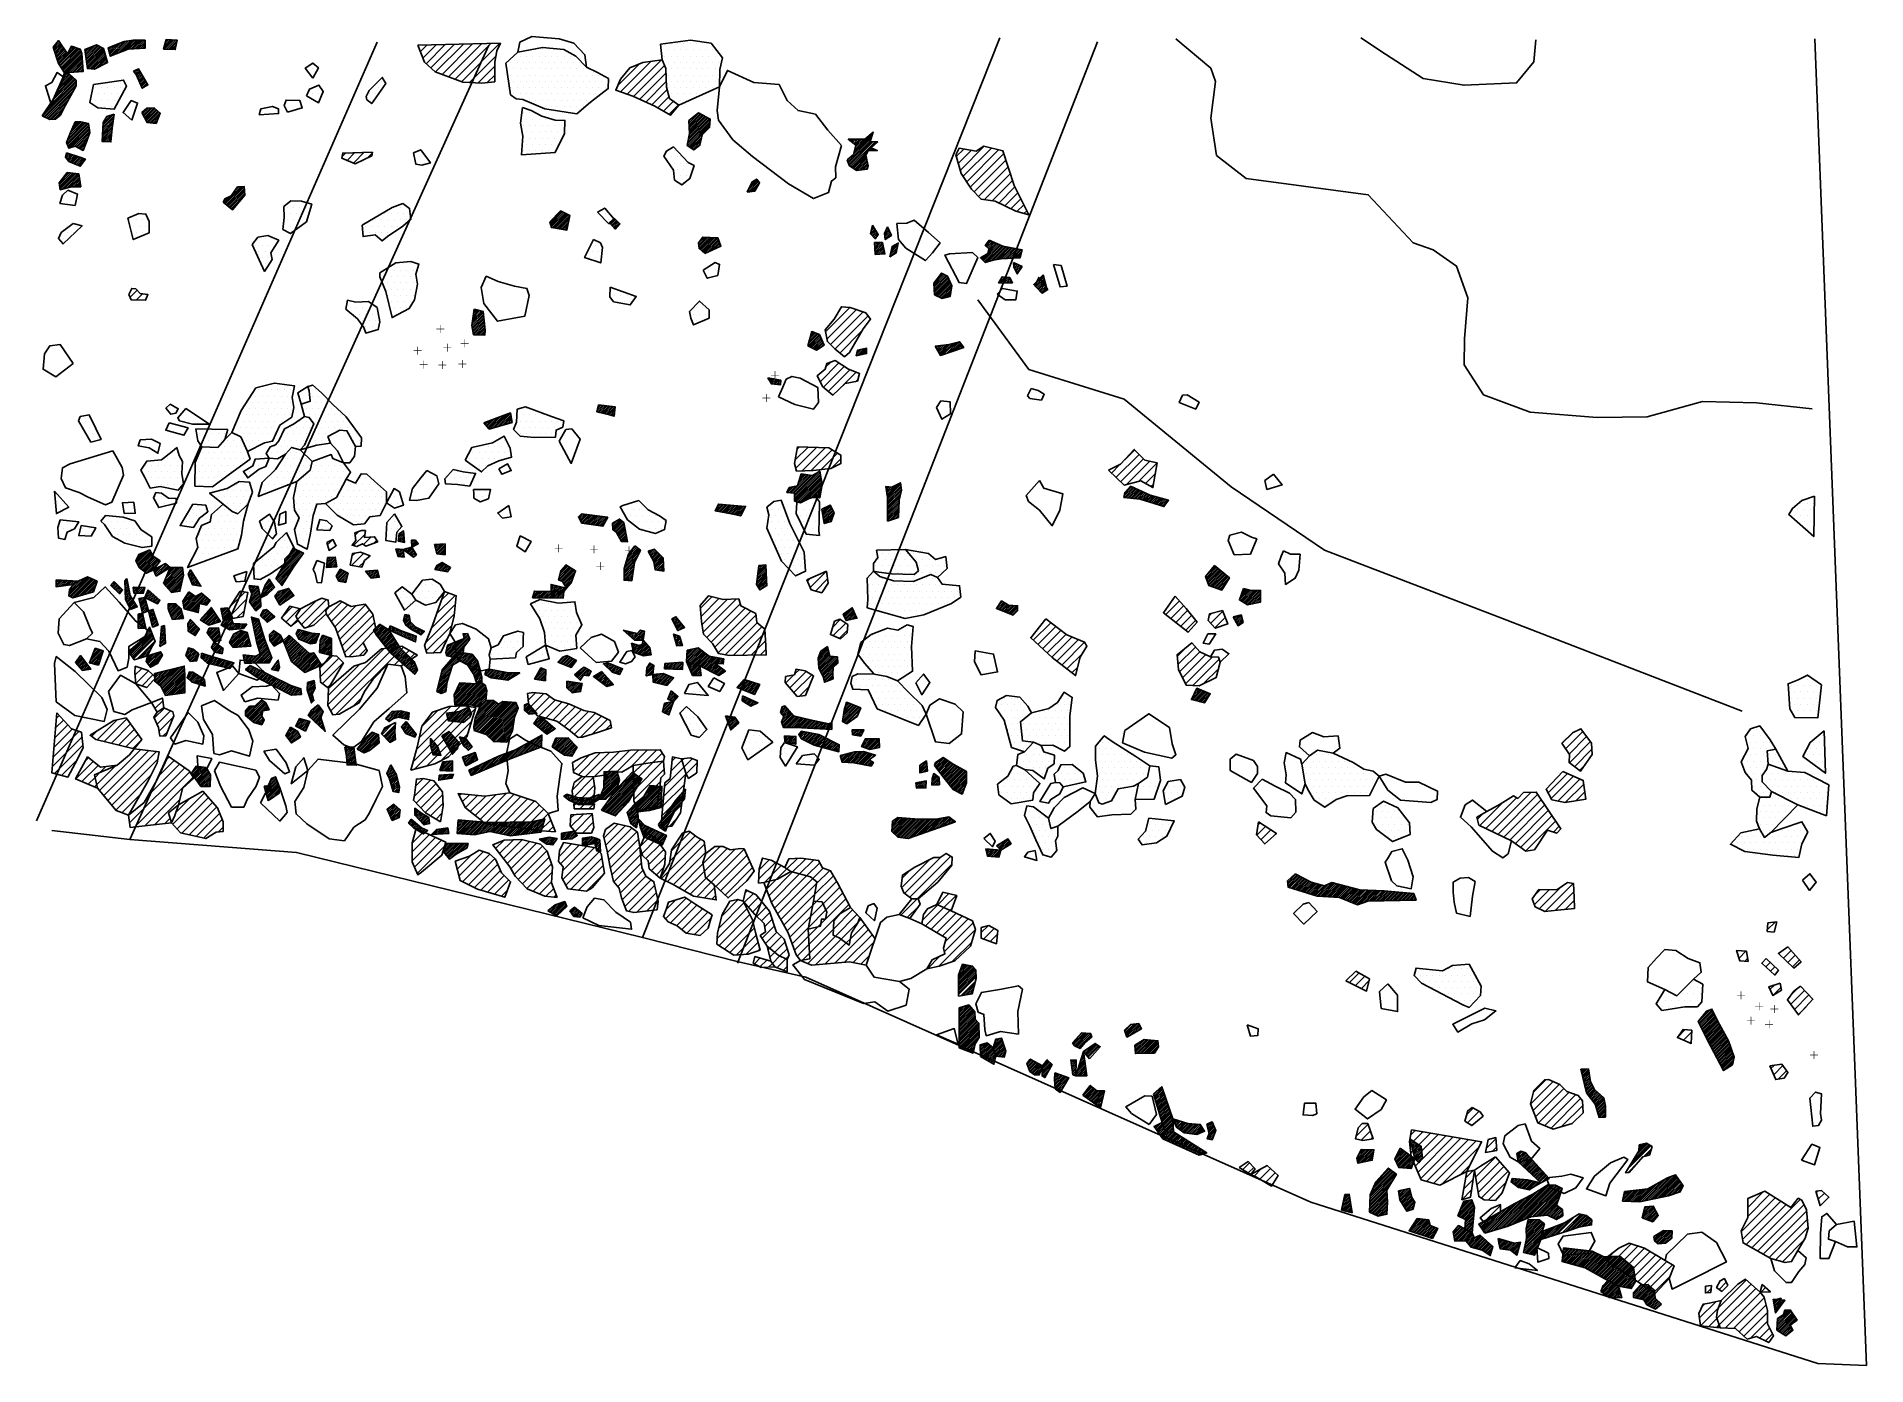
# Model space of a CAD drawing. Header units: metres. Extents: x -8.54 to -4.9, y -14.63 to -11.99.
import ezdxf

# ---------------------------------------------------------------- set-up
doc = ezdxf.new("R2010")
doc.units = ezdxf.units.M
doc.header["$LTSCALE"] = 25
doc.header["$MEASUREMENT"] = 0
doc.linetypes.add('GESTRICHELT', pattern=[0.75, 0.5, -0.25])
doc.linetypes.add('STRICHPUNKTX2', pattern=[2, 1, -0.5, 0, -0.5])
doc.layers.get('0').update_dxf_attribs({"linetype": 'CONTINUOUS'})
for name, color, linetype in [('BEFUND', 1, 'CONTINUOUS'), ('BEFUND_UNSICHER', 1, 'GESTRICHELT'), ('FEUER', 1, 'CONTINUOUS'), ('GRABUNGSGRENZE', 3, 'STRICHPUNKTX2'), ('KNOCHEN', 2, 'CONTINUOUS'), ('KNOCHENSCHRAFF', 2, 'CONTINUOUS'), ('STEINE', 4, 'CONTINUOUS'), ('STEINESCHRAFF', 4, 'CONTINUOUS'), ('TPROFIL', 3, 'CONTINUOUS')]:
    doc.layers.add(name, color=color, linetype=linetype)

# ---------------------------------------------------------------- blocks, each defined once
blk = doc.blocks.new('*X1')
at = {"color": 0}
for p, q in [((-836.18, -1201.4), (-834.08, -1199.3)), ((-828.28, -1200.92), (-826.6, -1199.24)), ((-828.13, -1200.42), (-826.94, -1199.23)), ((-828.13, -1201.13), (-826.26, -1199.26)), ((-827.99, -1199.93), (-827.27, -1199.21)), ((-827.84, -1199.43), (-827.61, -1199.2)), ((-827.78, -1201.14), (-825.92, -1199.28)), ((-850.21, -1200.93), (-848.97, -1199.69)), ((-850.12, -1201.2), (-848.82, -1199.9)), ((-850.03, -1201.46), (-848.68, -1200.11)), ((-849.94, -1201.72), (-848.54, -1200.33)), ((-849.88, -1200.26), (-849.11, -1199.48)), ((-849.85, -1201.98), (-848.4, -1200.54)), ((-849.76, -1202.25), (-848.26, -1200.75)), ((-849.66, -1202.51), (-848.12, -1200.96)), ((-849.57, -1202.77), (-847.98, -1201.17)), ((-849.48, -1203.04), (-847.83, -1201.39)), ((-849.39, -1203.3), (-847.69, -1201.6)), ((-849.3, -1203.56), (-847.55, -1201.81)), ((-849.21, -1203.83), (-846.09, -1200.7)), ((-849.1, -1204.07), (-845.83, -1200.8)), ((-848.96, -1204.29), (-845.57, -1200.89)), ((-848.83, -1204.5), (-845.31, -1200.98)), ((-848.69, -1204.72), (-845.04, -1201.07)), ((-848.55, -1204.93), (-844.84, -1201.22)), ((-848.41, -1205.15), (-844.73, -1201.47)), ((-848.27, -1205.36), (-844.63, -1201.71)), ((-848.14, -1205.58), (-844.52, -1201.97)), ((-848, -1205.8), (-844.51, -1202.3)), ((-847.64, -1205.79), (-844.49, -1202.64)), ((-847.05, -1201.31), (-846.35, -1200.61)), ((-846.62, -1200.52), (-846.61, -1200.52)), ((-843.94, -1201.38), (-843.58, -1201.02)), ((-843.9, -1201.69), (-842.97, -1200.77)), ((-843.85, -1202), (-842.37, -1200.52)), ((-843.81, -1202.32), (-841.77, -1200.27)), ((-843.77, -1202.63), (-841.45, -1200.31)), ((-843.73, -1202.94), (-841.22, -1200.43)), ((-843.69, -1203.25), (-841, -1200.56)), ((-843.64, -1203.56), (-840.77, -1200.69)), ((-843.6, -1203.87), (-840.54, -1200.81)), ((-843.56, -1204.18), (-840.31, -1200.94)), ((-843.52, -1204.49), (-840.19, -1201.17)), ((-843.47, -1204.81), (-840.11, -1201.44)), ((-843.27, -1204.96), (-840.03, -1201.72)), ((-842.94, -1204.98), (-839.95, -1201.99)), ((-842.61, -1205.01), (-839.87, -1202.27)), ((-842.28, -1205.03), (-839.79, -1202.54)), ((-841.87, -1204.97), (-839.71, -1202.81)), ((-839.3, -1200.99), (-839.08, -1200.77)), ((-839.23, -1201.27), (-838.47, -1200.51)), ((-839.16, -1201.55), (-837.86, -1200.26)), ((-839.09, -1201.84), (-837.25, -1200)), ((-839.02, -1202.12), (-836.65, -1199.74)), ((-838.95, -1202.4), (-836.08, -1199.53)), ((-838.54, -1202.35), (-835.67, -1199.48)), ((-837.95, -1202.11), (-835.26, -1199.42)), ((-837.36, -1201.88), (-834.85, -1199.36)), ((-836.77, -1201.64), (-834.44, -1199.31)), ((-835.59, -1201.17), (-833.73, -1199.31)), ((-835.14, -1201.06), (-833.39, -1199.31)), ((-834.77, -1201.05), (-833.04, -1199.32)), ((-834.4, -1201.03), (-832.69, -1199.33)), ((-834.03, -1201.01), (-832.35, -1199.34)), ((-833.66, -1201), (-832, -1199.34)), ((-833.28, -1200.98), (-832, -1199.7)), ((-832.91, -1200.96), (-832, -1200.05)), ((-832.54, -1200.95), (-832, -1200.4)), ((-832.17, -1200.93), (-832, -1200.76)), ((-827.44, -1201.14), (-825.65, -1199.35)), ((-827.09, -1201.15), (-825.73, -1199.79)), ((-826.74, -1201.16), (-825.81, -1200.23)), ((-826.4, -1201.17), (-825.9, -1200.66)), ((-826.05, -1201.17), (-825.98, -1201.1)), ((-849.47, -1209.38), (-846.57, -1206.49)), ((-849.19, -1208.75), (-846.75, -1206.32)), ((-848.91, -1208.12), (-846.94, -1206.15)), ((-848.63, -1207.49), (-847.17, -1206.03)), ((-848.35, -1206.86), (-847.45, -1205.95)), ((-848.16, -1206.31), (-847.73, -1205.88)), ((-847.26, -1205.76), (-844.47, -1202.97)), ((-846.88, -1205.74), (-844.45, -1203.31)), ((-846.5, -1205.71), (-844.43, -1203.64)), ((-846.12, -1205.68), (-844.41, -1203.97)), ((-845.74, -1205.66), (-844.39, -1204.31)), ((-845.36, -1205.63), (-844.37, -1204.64)), ((-844.98, -1205.6), (-844.35, -1204.98)), ((-844.6, -1205.58), (-844.33, -1205.31)), ((-841.18, -1204.63), (-839.63, -1203.09)), ((-840.48, -1204.29), (-839.55, -1203.36)), ((-839.79, -1203.95), (-839.47, -1203.63)), ((-834.26, -1205.49), (-834.16, -1205.39)), ((-834.12, -1205.7), (-833.49, -1205.07)), ((-833.97, -1205.91), (-833.22, -1205.16)), ((-833.83, -1206.12), (-833.09, -1205.39)), ((-833.7, -1206.34), (-832.96, -1205.61)), ((-833.59, -1206.59), (-832.83, -1205.83)), ((-833.48, -1206.83), (-832.7, -1206.05)), ((-833.37, -1207.07), (-832.57, -1206.28)), ((-833.26, -1207.32), (-832.44, -1206.5)), ((-852.36, -1214.4), (-845.7, -1207.73)), ((-852.12, -1214.51), (-845.69, -1208.09)), ((-851.88, -1214.62), (-845.8, -1208.54)), ((-851.86, -1213.55), (-845.7, -1207.38)), ((-851.63, -1214.73), (-846.23, -1209.33)), ((-851.39, -1214.85), (-846.67, -1210.12)), ((-851.14, -1212.47), (-845.83, -1207.16)), ((-850.42, -1211.39), (-846.02, -1206.99)), ((-850.02, -1210.65), (-846.2, -1206.82)), ((-849.74, -1210.01), (-846.38, -1206.65)), ((-833.15, -1207.56), (-832.31, -1206.72)), ((-833.04, -1207.8), (-832.18, -1206.94)), ((-832.93, -1208.05), (-832.05, -1207.17)), ((-832.82, -1208.29), (-831.92, -1207.39)), ((-832.71, -1208.53), (-831.78, -1207.61)), ((-832.6, -1208.78), (-831.65, -1207.83)), ((-832, -1208.53), (-831.52, -1208.06)), ((-851.15, -1214.96), (-847.1, -1210.91)), ((-850.91, -1215.07), (-847.54, -1211.7)), ((-850.55, -1215.07), (-847.94, -1212.46)), ((-850.18, -1215.05), (-848.28, -1213.14)), ((-849.78, -1215), (-848.61, -1213.83)), ((-832.6, -1213.73), (-832.26, -1213.39)), ((-832.48, -1213.96), (-831.33, -1212.81)), ((-832.36, -1214.19), (-830.95, -1212.79)), ((-832.24, -1214.43), (-830.57, -1212.76)), ((-832.12, -1214.66), (-830.2, -1212.75)), ((-832, -1214.89), (-830.01, -1212.91)), ((-831.88, -1215.13), (-829.82, -1213.08)), ((-831.76, -1215.36), (-829.64, -1213.24)), ((-831.64, -1215.59), (-829.45, -1213.41)), ((-831.39, -1215.7), (-829.26, -1213.57)), ((-831.07, -1215.73), (-829.07, -1213.74)), ((-847.51, -1219.45), (-843.8, -1215.73)), ((-847.5, -1219.8), (-843.5, -1215.79)), ((-847.4, -1220.05), (-843.24, -1215.89)), ((-847.3, -1220.3), (-843.19, -1216.19)), ((-847.29, -1218.88), (-844.09, -1215.68)), ((-847.21, -1220.56), (-843.14, -1216.49)), ((-847.07, -1218.3), (-844.39, -1215.62)), ((-847.06, -1220.76), (-843.09, -1216.79)), ((-846.85, -1217.73), (-844.68, -1215.56)), ((-846.56, -1217.09), (-845.01, -1215.54)), ((-846.53, -1220.59), (-843.03, -1217.09)), ((-846.26, -1216.43), (-845.37, -1215.54)), ((-846, -1220.41), (-842.98, -1217.4)), ((-845.95, -1215.77), (-845.72, -1215.54)), ((-840.48, -1219.14), (-838.6, -1217.25)), ((-840.46, -1218.76), (-838.57, -1216.87)), ((-840.44, -1218.39), (-838.51, -1216.45)), ((-840.42, -1218.02), (-838.44, -1216.03)), ((-840.4, -1217.64), (-838.37, -1215.61)), ((-840.38, -1217.27), (-838.3, -1215.19)), ((-840.36, -1216.89), (-838.23, -1214.76)), ((-840.34, -1216.52), (-838.16, -1214.34)), ((-840.32, -1216.15), (-838.22, -1214.04)), ((-840.3, -1215.77), (-838.73, -1214.2)), ((-839.91, -1215.03), (-839.24, -1214.36)), ((-830.74, -1215.76), (-829.13, -1214.15)), ((-830.41, -1215.79), (-829.37, -1214.74)), ((-830.09, -1215.82), (-829.6, -1215.33)), ((-845.71, -1220.48), (-842.99, -1217.75)), ((-845.48, -1220.6), (-843.18, -1218.3)), ((-845.25, -1220.73), (-843.37, -1218.85)), ((-845.03, -1220.85), (-843.57, -1219.4)), ((-844.8, -1220.98), (-843.81, -1219.99)), ((-844.57, -1221.1), (-844.05, -1220.58)), ((-840.45, -1219.46), (-838.63, -1217.64)), ((-840.11, -1219.47), (-838.65, -1218.02)), ((-839.76, -1219.48), (-838.68, -1218.4)), ((-839.42, -1219.49), (-838.71, -1218.78)), ((-839.08, -1219.5), (-838.74, -1219.16)), ((-847.82, -1222.58), (-847.09, -1221.85)), ((-847.69, -1222.11), (-847.36, -1221.77)), ((-847.66, -1222.78), (-846.82, -1221.94)), ((-847.5, -1222.97), (-846.55, -1222.03)), ((-847.34, -1223.16), (-846.28, -1222.11)), ((-847.18, -1223.36), (-846.02, -1222.2)), ((-846.96, -1223.49), (-845.75, -1222.28)), ((-846.71, -1223.6), (-845.48, -1222.37)), ((-846.46, -1223.7), (-845.21, -1222.45)), ((-846.21, -1223.8), (-844.95, -1222.55)), ((-845.96, -1223.9), (-844.7, -1222.65)), ((-845.71, -1224.01), (-844.44, -1222.75)), ((-845.45, -1224.11), (-844.19, -1222.84)), ((-845.2, -1224.21), (-843.93, -1222.94)), ((-844.95, -1224.32), (-844.57, -1223.93)), ((-844.34, -1221.23), (-844.29, -1221.18)), ((-849.04, -1227.7), (-846.98, -1225.63)), ((-849, -1228.01), (-846.67, -1225.67)), ((-848.95, -1228.31), (-846.35, -1225.72)), ((-848.91, -1228.62), (-846.04, -1225.76)), ((-848.86, -1228.93), (-845.73, -1225.8)), ((-848.52, -1228.95), (-845.41, -1225.84)), ((-848.1, -1226.41), (-847.29, -1225.59)), ((-848.04, -1228.82), (-845.13, -1225.9)), ((-847.56, -1228.69), (-845.08, -1226.21)), ((-847.08, -1228.56), (-845.04, -1226.52)), ((-846.59, -1228.43), (-844.99, -1226.83)), ((-846.23, -1228.42), (-844.95, -1227.14)), ((-845.88, -1228.42), (-844.91, -1227.45)), ((-845.52, -1228.42), (-844.86, -1227.76)), ((-845.17, -1228.42), (-844.82, -1228.07)), ((-844.81, -1228.42), (-844.78, -1228.38)), ((-816.45, -1231.52), (-815.44, -1230.51)), ((-816.26, -1231.68), (-813.01, -1228.44)), ((-816.17, -1230.89), (-816.12, -1230.84)), ((-816.06, -1231.84), (-812.65, -1228.42)), ((-815.87, -1232), (-812.29, -1228.42)), ((-815.67, -1232.16), (-812.27, -1228.75)), ((-815.47, -1232.31), (-812.25, -1229.09)), ((-815.28, -1232.47), (-812.23, -1229.42)), ((-815.08, -1232.63), (-812.21, -1229.75)), ((-814.89, -1232.79), (-812.19, -1230.09)), ((-814.16, -1229.24), (-813.38, -1228.45)), ((-814.69, -1232.94), (-814.04, -1232.29))]:
    blk.add_line(p, q, dxfattribs=at)
blk = doc.blocks.new('*X2')
at = {"color": 0}
for p, q in [((-723.97, -1215.77), (-722.01, -1213.8)), ((-724.25, -1219.93), (-719.77, -1215.45)), ((-724.24, -1220.28), (-719.8, -1215.84)), ((-724.16, -1219.49), (-719.73, -1215.06)), ((-724.08, -1219.06), (-719.92, -1214.89)), ((-724.03, -1220.42), (-719.84, -1216.23)), ((-724, -1218.62), (-720.15, -1214.77)), ((-723.99, -1215.43), (-723.32, -1214.76)), ((-723.95, -1216.1), (-721.78, -1213.92)), ((-723.93, -1216.43), (-721.54, -1214.04)), ((-723.91, -1216.77), (-721.31, -1214.16)), ((-723.91, -1218.18), (-720.38, -1214.65)), ((-723.89, -1217.1), (-721.08, -1214.29)), ((-723.87, -1217.43), (-720.85, -1214.41)), ((-723.85, -1217.77), (-720.61, -1214.53)), ((-723.82, -1220.56), (-719.87, -1216.62)), ((-723.6, -1220.7), (-721.45, -1218.55)), ((-723.39, -1220.84), (-721.55, -1219)), ((-723.17, -1220.98), (-721.65, -1219.45)), ((-722.81, -1220.97), (-721.75, -1219.91)), ((-692.41, -1223.45), (-687.82, -1218.86)), ((-692.33, -1223.72), (-687.99, -1219.39)), ((-692.26, -1219.06), (-692.21, -1219)), ((-692.24, -1223.99), (-687.69, -1219.43)), ((-692.13, -1224.23), (-687.36, -1219.45)), ((-692.06, -1219.21), (-691.85, -1219)), ((-691.92, -1224.37), (-687.02, -1219.48)), ((-691.86, -1219.36), (-691.49, -1218.99)), ((-691.7, -1224.51), (-686.69, -1219.5)), ((-691.66, -1219.52), (-691.13, -1218.99)), ((-691.46, -1219.67), (-690.77, -1218.98)), ((-691.31, -1221.99), (-687.64, -1218.33)), ((-691.26, -1219.82), (-690.41, -1218.97)), ((-691.17, -1221.5), (-687.47, -1217.8)), ((-691.06, -1219.98), (-690.05, -1218.97)), ((-691.04, -1221.01), (-688.54, -1218.52)), ((-690.9, -1220.52), (-689.33, -1218.96)), ((-690.86, -1220.13), (-689.69, -1218.96)), ((-688.13, -1221.29), (-687.61, -1220.77)), ((-687.76, -1221.28), (-687.37, -1220.88)), ((-687.4, -1221.27), (-687.13, -1220.99)), ((-687.04, -1221.26), (-686.88, -1221.1)), ((-692.5, -1223.18), (-691.42, -1222.1)), ((-691.49, -1224.65), (-688.72, -1221.88)), ((-691.28, -1224.79), (-688.82, -1222.34)), ((-691.06, -1224.93), (-688.76, -1222.62)), ((-690.85, -1225.07), (-688.69, -1222.91)), ((-690.58, -1225.15), (-688.62, -1223.19)), ((-690.19, -1225.12), (-688.55, -1223.47)), ((-689.8, -1225.08), (-688.48, -1223.76)), ((-689.41, -1225.04), (-688.41, -1224.04)), ((-689.01, -1225), (-688.41, -1224.4)), ((-686.67, -1221.25), (-686.64, -1221.21)), ((-712.23, -1229.48), (-710.13, -1227.38)), ((-712.19, -1229.09), (-710.29, -1227.18)), ((-711.87, -1228.42), (-710.44, -1226.98)), ((-711.82, -1229.42), (-709.98, -1227.58)), ((-711.56, -1227.74), (-711.04, -1227.23)), ((-711.41, -1229.36), (-710.33, -1228.29)), ((-688.62, -1224.96), (-688.61, -1224.95)), ((-711, -1229.31), (-710.81, -1229.12)), ((-751.55, -1235.57), (-749.29, -1233.31)), ((-751.48, -1235.84), (-749.06, -1233.43)), ((-751.4, -1236.12), (-748.82, -1233.54)), ((-751.32, -1236.4), (-748.59, -1233.66)), ((-751.13, -1236.56), (-748.35, -1233.78)), ((-750.83, -1236.61), (-748.12, -1233.9)), ((-750.53, -1236.66), (-747.88, -1234.02)), ((-750.23, -1236.71), (-747.64, -1234.13)), ((-749.92, -1236.77), (-747.71, -1234.55)), ((-749.62, -1236.82), (-747.8, -1235)), ((-749.32, -1236.87), (-747.9, -1235.45)), ((-739.64, -1235.67), (-738.74, -1234.77)), ((-739.48, -1235.87), (-738.56, -1234.95)), ((-739.32, -1236.06), (-738.38, -1235.12)), ((-739.15, -1236.25), (-738.2, -1235.29)), ((-738.99, -1236.44), (-738.01, -1235.46)), ((-738.83, -1236.64), (-737.83, -1235.64)), ((-749.01, -1236.92), (-747.99, -1235.89)), ((-748.71, -1236.97), (-748.08, -1236.34)), ((-748.41, -1237.02), (-748.18, -1236.79)), ((-738.67, -1236.83), (-738.44, -1236.6)), ((-722.05, -1239.66), (-720.83, -1238.43)), ((-722.02, -1239.98), (-720.5, -1238.45)), ((-721.99, -1240.3), (-720.16, -1238.47)), ((-721.96, -1240.63), (-719.82, -1238.48)), ((-721.81, -1240.83), (-719.49, -1238.5)), ((-721.62, -1240.99), (-719.15, -1238.52)), ((-721.44, -1241.16), (-718.81, -1238.54)), ((-721.43, -1238.68), (-721.17, -1238.42)), ((-721.25, -1241.32), (-718.48, -1238.55)), ((-721.06, -1241.49), (-718.21, -1238.64)), ((-720.87, -1241.65), (-718.12, -1238.9)), ((-720.41, -1241.54), (-718.02, -1239.16)), ((-687.86, -1237.64), (-687.06, -1236.83)), ((-687.78, -1237.91), (-686.92, -1237.05)), ((-687.77, -1237.2), (-687.19, -1236.62)), ((-687.68, -1236.75), (-687.33, -1236.4)), ((-687.61, -1238.09), (-686.79, -1237.27)), ((-687.59, -1236.31), (-687.47, -1236.18)), ((-687.44, -1238.27), (-686.65, -1237.49)), ((-687.27, -1238.46), (-686.52, -1237.71)), ((-687.09, -1238.64), (-686.38, -1237.92)), ((-685.15, -1237.75), (-684.3, -1236.9)), ((-685.1, -1238.06), (-684.19, -1237.15)), ((-685.06, -1238.37), (-684.08, -1237.39)), ((-685.02, -1238.69), (-683.97, -1237.64)), ((-684.87, -1237.12), (-684.41, -1236.66)), ((-684.69, -1238.71), (-683.87, -1237.88)), ((-684.59, -1236.49), (-684.52, -1236.41)), ((-664.98, -1239.86), (-664.2, -1239.08)), ((-664.98, -1240.22), (-663.96, -1239.19)), ((-719.74, -1241.23), (-717.93, -1239.42)), ((-719.08, -1240.92), (-717.84, -1239.68)), ((-718.41, -1240.61), (-717.74, -1239.94)), ((-717.75, -1240.3), (-717.65, -1240.2)), ((-687.12, -1239.72), (-686.92, -1239.52)), ((-687.1, -1240.05), (-686.56, -1239.52)), ((-687.07, -1240.39), (-686.21, -1239.52)), ((-687.05, -1240.72), (-685.86, -1239.52)), ((-687.03, -1241.05), (-685.54, -1239.56)), ((-687.01, -1241.38), (-685.48, -1239.85)), ((-686.99, -1241.71), (-685.41, -1240.14)), ((-686.78, -1241.85), (-685.35, -1240.43)), ((-686.4, -1241.83), (-685.28, -1240.71)), ((-686.03, -1241.81), (-685.22, -1241)), ((-685.66, -1241.79), (-685.15, -1241.29)), ((-685.28, -1241.77), (-685.09, -1241.58)), ((-684.04, -1242.3), (-682.67, -1240.93)), ((-683.98, -1241.88), (-682.58, -1240.48)), ((-683.87, -1241.43), (-682.48, -1240.04)), ((-683.77, -1240.97), (-682.45, -1239.65)), ((-683.67, -1240.52), (-683.23, -1240.07)), ((-683.15, -1241.77), (-682.77, -1241.38)), ((-666.01, -1242.66), (-665.68, -1242.32)), ((-665.83, -1242.83), (-664.82, -1241.82)), ((-665.65, -1243), (-662.49, -1239.84)), ((-665.47, -1243.17), (-662.24, -1239.95)), ((-665.28, -1243.34), (-662, -1240.06)), ((-665.05, -1243.46), (-661.76, -1240.17)), ((-664.8, -1240.39), (-663.71, -1239.3)), ((-664.62, -1240.56), (-663.47, -1239.41)), ((-664.6, -1241.6), (-662.73, -1239.73)), ((-664.52, -1243.29), (-661.49, -1240.25)), ((-664.51, -1241.16), (-662.98, -1239.62)), ((-664.43, -1240.73), (-663.22, -1239.52)), ((-664, -1243.12), (-661.19, -1240.31)), ((-663.5, -1242.97), (-660.89, -1240.36)), ((-663.09, -1242.92), (-660.59, -1240.42)), ((-662.68, -1242.86), (-660.29, -1240.48)), ((-662.28, -1242.81), (-660, -1240.53)), ((-661.88, -1242.77), (-659.7, -1240.59)), ((-661.51, -1242.75), (-659.4, -1240.64)), ((-661.13, -1242.73), (-659.1, -1240.7)), ((-660.76, -1242.71), (-658.8, -1240.75)), ((-660.38, -1242.69), (-658.51, -1240.81)), ((-660.01, -1242.67), (-658.21, -1240.86)), ((-659.64, -1242.65), (-657.91, -1240.92)), ((-659.26, -1242.63), (-657.88, -1241.24)), ((-658.89, -1242.61), (-658, -1241.71)), ((-658.52, -1242.59), (-658.11, -1242.18)), ((-675.35, -1247.76), (-673.4, -1245.8)), ((-675.33, -1248.09), (-673.16, -1245.92)), ((-675.31, -1248.42), (-672.92, -1246.03)), ((-675.29, -1248.75), (-672.69, -1246.15)), ((-675.27, -1249.08), (-672.54, -1246.36)), ((-674.88, -1246.93), (-673.63, -1245.68)), ((-662.43, -1247.56), (-661.24, -1246.37)), ((-662.07, -1246.85), (-661.57, -1246.35)), ((-662.07, -1247.55), (-660.91, -1246.39)), ((-661.71, -1247.55), (-660.58, -1246.42)), ((-661.35, -1247.54), (-660.25, -1246.44)), ((-659.53, -1243.6), (-659.45, -1243.52)), ((-659.51, -1243.93), (-659.21, -1243.64)), ((-659.49, -1244.26), (-658.97, -1243.75)), ((-659.39, -1244.52), (-658.73, -1243.86)), ((-659.27, -1244.76), (-658.49, -1243.98)), ((-659.15, -1244.99), (-658.25, -1244.09)), ((-659.03, -1245.22), (-658.01, -1244.2)), ((-658.91, -1245.45), (-657.9, -1244.45)), ((-658.79, -1245.69), (-658.65, -1245.55)), ((-655.41, -1247.97), (-653.57, -1246.13)), ((-655.24, -1248.15), (-653.5, -1246.41)), ((-675.25, -1249.42), (-672.43, -1246.6)), ((-675.22, -1249.75), (-672.32, -1246.85)), ((-675.09, -1249.96), (-672.21, -1247.09)), ((-674.85, -1250.08), (-672.1, -1247.34)), ((-674.6, -1250.19), (-672, -1247.58)), ((-674.36, -1250.3), (-671.89, -1247.82)), ((-674.12, -1250.41), (-671.78, -1248.07)), ((-673.88, -1250.53), (-671.81, -1248.45)), ((-673.6, -1250.6), (-671.88, -1248.88)), ((-673.14, -1250.5), (-671.95, -1249.3)), ((-672.69, -1250.39), (-672.02, -1249.72)), ((-672.23, -1250.29), (-672.09, -1250.15)), ((-660.99, -1247.53), (-660.12, -1246.67)), ((-660.63, -1247.53), (-660, -1246.9)), ((-660.27, -1247.52), (-659.88, -1247.13)), ((-659.91, -1247.51), (-659.76, -1247.37)), ((-655.06, -1248.32), (-653.43, -1246.69)), ((-654.89, -1248.5), (-653.36, -1246.97)), ((-654.71, -1248.68), (-653.28, -1247.25)), ((-654.54, -1248.86), (-653.21, -1247.53)), ((-654.37, -1249.04), (-653.14, -1247.81)), ((-654.19, -1249.22), (-653.06, -1248.09)), ((-654.02, -1249.4), (-652.99, -1248.38)), ((-653.05, -1248.78), (-652.92, -1248.66)), ((-767.1, -1256.07), (-764.81, -1253.78)), ((-767.07, -1255.68), (-764.85, -1253.46)), ((-767.02, -1255.27), (-764.92, -1253.18)), ((-766.96, -1254.86), (-765.2, -1253.11)), ((-766.9, -1254.45), (-765.49, -1253.04)), ((-766.84, -1254.04), (-765.77, -1252.96)), ((-766.78, -1253.63), (-766.05, -1252.89)), ((-766.73, -1253.22), (-766.33, -1252.82)), ((-766.67, -1252.8), (-766.61, -1252.75)), ((-767.04, -1256.36), (-764.78, -1254.1)), ((-766.99, -1256.66), (-764.74, -1254.41)), ((-766.93, -1256.95), (-764.71, -1254.73)), ((-766.87, -1257.25), (-764.67, -1255.05)), ((-766.81, -1257.55), (-764.64, -1255.37)), ((-766.74, -1257.83), (-764.6, -1255.69)), ((-766.4, -1257.84), (-764.57, -1256.01)), ((-766.06, -1257.86), (-764.53, -1256.33)), ((-765.73, -1257.87), (-764.5, -1256.64)), ((-765.39, -1257.89), (-764.47, -1256.97)), ((-765.05, -1257.9), (-764.49, -1257.34)), ((-699.85, -1258.11), (-699.11, -1257.37)), ((-699.72, -1257.63), (-699.37, -1257.28)), ((-764.71, -1257.92), (-764.51, -1257.72)), ((-700.33, -1260.01), (-698.08, -1257.75)), ((-700.25, -1259.57), (-698.34, -1257.66)), ((-700.12, -1259.08), (-698.59, -1257.56)), ((-700.1, -1260.13), (-697.96, -1257.99)), ((-699.98, -1258.6), (-698.85, -1257.47)), ((-699.86, -1260.25), (-697.85, -1258.24)), ((-699.63, -1260.36), (-697.74, -1258.48)), ((-699.39, -1260.48), (-697.63, -1258.72)), ((-699.16, -1260.6), (-697.52, -1258.97)), ((-698.92, -1260.72), (-697.41, -1259.21)), ((-698.68, -1260.83), (-697.3, -1259.45)), ((-697.88, -1260.38), (-697.19, -1259.7)), ((-690.7, -1261.69), (-689.71, -1260.7)), ((-690.66, -1262), (-689.27, -1260.61)), ((-690.58, -1261.21), (-690.16, -1260.79)), ((-690.2, -1261.9), (-688.83, -1260.53)), ((-689.75, -1261.8), (-688.7, -1260.75)), ((-675.02, -1260.15), (-674.94, -1260.07)), ((-674.9, -1260.38), (-674.54, -1260.02)), ((-674.77, -1260.61), (-674.13, -1259.97)), ((-674.64, -1260.83), (-673.72, -1259.91)), ((-674.52, -1261.06), (-673.31, -1259.86)), ((-674.39, -1261.29), (-672.91, -1259.8)), ((-674.26, -1261.52), (-672.5, -1259.75)), ((-674.14, -1261.74), (-672.05, -1259.66)), ((-673.92, -1261.88), (-671.59, -1259.55)), ((-673.39, -1261.7), (-671.12, -1259.44)), ((-672.85, -1261.52), (-670.66, -1259.33)), ((-672.31, -1261.33), (-670.21, -1259.23)), ((-671.78, -1261.15), (-670.06, -1259.44)), ((-671.24, -1260.97), (-669.92, -1259.64)), ((-670.7, -1260.78), (-669.77, -1259.85)), ((-670.17, -1260.6), (-669.62, -1260.05)), ((-669.63, -1260.42), (-669.47, -1260.26)), ((-689.3, -1261.7), (-688.7, -1261.11)), ((-688.84, -1261.6), (-688.7, -1261.46)), ((-708.25, -1266.51), (-708.17, -1266.44)), ((-708.11, -1266.73), (-707.87, -1266.49)), ((-707.98, -1266.95), (-707.57, -1266.54)), ((-707.85, -1267.17), (-707.27, -1266.59)), ((-707.71, -1267.39), (-706.97, -1266.65)), ((-707.56, -1267.59), (-706.67, -1266.7)), ((-707.24, -1267.62), (-706.37, -1266.75)), ((-706.92, -1267.66), (-706.07, -1266.81)), ((-706.61, -1267.7), (-705.77, -1266.86)), ((-706.29, -1267.73), (-705.74, -1267.19)), ((-705.97, -1267.77), (-705.79, -1267.58)), ((-742.21, -1272.89), (-741.17, -1271.85)), ((-742.14, -1273.18), (-740.85, -1271.89)), ((-742.11, -1272.44), (-741.49, -1271.82)), ((-742.01, -1271.98), (-741.81, -1271.79)), ((-741.85, -1273.24), (-740.53, -1271.92)), ((-741.57, -1273.31), (-740.21, -1271.96)), ((-764.6, -1275.48), (-764.3, -1275.18)), ((-764.43, -1275.67), (-763.73, -1274.97)), ((-764.27, -1275.86), (-763.17, -1274.76)), ((-764.1, -1276.05), (-762.6, -1274.55)), ((-763.94, -1276.23), (-762.03, -1274.33)), ((-763.77, -1276.42), (-761.47, -1274.12)), ((-763.52, -1276.52), (-760.9, -1273.91)), ((-763.02, -1276.38), (-760.34, -1273.7)), ((-762.52, -1276.23), (-759.77, -1273.48)), ((-762.02, -1276.09), (-759.4, -1273.47)), ((-761.52, -1275.94), (-759.35, -1273.77)), ((-761.02, -1275.79), (-759.3, -1274.08)), ((-760.52, -1275.65), (-759.26, -1274.38)), ((-760.02, -1275.5), (-759.21, -1274.69)), ((-759.52, -1275.36), (-759.16, -1274.99)), ((-741.29, -1273.38), (-739.89, -1271.99)), ((-741, -1273.45), (-739.57, -1272.03)), ((-740.72, -1273.52), (-739.25, -1272.06)), ((-740.43, -1273.59), (-738.94, -1272.09)), ((-740.15, -1273.66), (-738.65, -1272.17)), ((-739.87, -1273.73), (-738.7, -1272.56)), ((-739.59, -1273.81), (-738.74, -1272.96)), ((-739.31, -1273.88), (-738.78, -1273.35)), ((-739.03, -1273.96), (-738.82, -1273.75))]:
    blk.add_line(p, q, dxfattribs=at)
blk = doc.blocks.new('*X3')
at = {"color": 0}
for p, q in [((-827.43, -1312.16), (-826.53, -1311.26)), ((-827.41, -1311.78), (-826.89, -1311.26)), ((-827.39, -1311.41), (-827.24, -1311.26)), ((-827.35, -1312.43), (-826.18, -1311.26)), ((-827.26, -1312.69), (-825.84, -1311.27)), ((-827.16, -1312.94), (-825.66, -1311.44)), ((-827.05, -1313.19), (-825.48, -1311.61)), ((-826.94, -1313.43), (-825.3, -1311.79)), ((-826.83, -1313.67), (-825.11, -1311.96)), ((-826.72, -1313.92), (-824.93, -1312.13)), ((-826.61, -1314.16), (-824.84, -1312.39)), ((-826.45, -1314.36), (-824.76, -1312.67)), ((-826.07, -1314.33), (-824.69, -1312.95)), ((-825.69, -1314.3), (-824.62, -1313.23)), ((-825.31, -1314.27), (-824.55, -1313.52)), ((-824.93, -1314.25), (-824.48, -1313.8)), ((-824.55, -1314.22), (-824.41, -1314.08)), ((-823.51, -1315.3), (-822.77, -1314.56)), ((-823.49, -1315.63), (-822.6, -1314.75)), ((-823.46, -1315.96), (-822.43, -1314.93)), ((-823.44, -1316.29), (-822.26, -1315.11)), ((-823.42, -1316.62), (-822.09, -1315.3)), ((-823.25, -1316.81), (-821.92, -1315.48)), ((-823.01, -1314.45), (-822.94, -1314.38)), ((-823.03, -1316.94), (-821.75, -1315.67)), ((-822.81, -1317.08), (-821.58, -1315.85)), ((-822.6, -1317.22), (-821.41, -1316.04)), ((-822.38, -1317.35), (-821.24, -1316.22)), ((-822.16, -1317.49), (-821.71, -1317.04)), ((-818.7, -1320.04), (-817.83, -1319.17)), ((-818.64, -1319.63), (-818.03, -1319.02)), ((-818.32, -1318.95), (-818.23, -1318.87)), ((-820.85, -1321.83), (-820.26, -1321.25)), ((-820.8, -1321.43), (-820.53, -1321.16)), ((-820.75, -1322.09), (-820, -1321.34)), ((-820.57, -1322.26), (-819.74, -1321.43)), ((-820.38, -1322.42), (-819.47, -1321.52)), ((-820.19, -1322.59), (-819.21, -1321.61)), ((-820, -1322.75), (-818.95, -1321.7)), ((-819.81, -1322.92), (-818.68, -1321.79)), ((-819.61, -1323.07), (-818.42, -1321.88)), ((-819.32, -1323.14), (-818.14, -1321.96)), ((-819.04, -1323.2), (-817.87, -1322.03)), ((-818.75, -1323.27), (-817.59, -1322.11)), ((-818.56, -1320.25), (-817.62, -1319.32)), ((-818.46, -1323.33), (-817.31, -1322.19)), ((-818.42, -1320.47), (-817.42, -1319.47)), ((-818.29, -1320.69), (-817.22, -1319.62)), ((-818.17, -1323.4), (-817.04, -1322.27)), ((-818.13, -1320.88), (-817.02, -1319.77)), ((-817.88, -1323.47), (-816.76, -1322.34)), ((-817.84, -1320.94), (-816.81, -1319.92)), ((-817.6, -1323.53), (-816.48, -1322.42)), ((-817.54, -1321), (-816.61, -1320.07)), ((-817.31, -1323.6), (-816.21, -1322.5)), ((-817.25, -1321.07), (-816.52, -1320.33)), ((-817.02, -1323.66), (-815.93, -1322.57)), ((-816.96, -1321.13), (-816.61, -1320.77)), ((-816.73, -1323.73), (-815.65, -1322.65)), ((-816.44, -1323.79), (-815.38, -1322.73)), ((-816.15, -1323.86), (-815.1, -1322.8)), ((-815.87, -1323.92), (-814.82, -1322.88)), ((-815.58, -1323.99), (-814.55, -1322.96)), ((-815.29, -1324.05), (-814.65, -1323.42))]:
    blk.add_line(p, q, dxfattribs=at)
blk = doc.blocks.new('*X4')
at = {"color": 0}
for p, q in [((-829.04, -1319.42), (-827.98, -1318.36)), ((-829.01, -1319.04), (-828, -1318.03)), ((-828.98, -1318.65), (-828.02, -1317.7)), ((-828.95, -1318.27), (-828.04, -1317.36)), ((-828.92, -1317.89), (-828.06, -1317.03)), ((-828.89, -1317.5), (-828.08, -1316.69)), ((-828.87, -1319.61), (-827.97, -1318.7)), ((-828.86, -1317.12), (-828.1, -1316.36)), ((-828.83, -1316.74), (-828.12, -1316.02)), ((-828.81, -1316.36), (-828.14, -1315.69)), ((-828.78, -1315.97), (-828.47, -1315.66)), ((-828.09, -1319.18), (-827.95, -1319.03))]:
    blk.add_line(p, q, dxfattribs=at)
blk = doc.blocks.new('*X5')
at = {"color": 0}
for p, q in [((-838.63, -1307.8), (-837.89, -1307.06)), ((-838.61, -1307.42), (-838.07, -1306.88)), ((-838.45, -1307.97), (-837.71, -1307.23)), ((-838.27, -1308.14), (-837.53, -1307.41)), ((-838.08, -1308.31), (-837.35, -1307.58)), ((-837.9, -1308.48), (-837.17, -1307.75)), ((-837.72, -1308.65), (-837, -1307.93)), ((-837.54, -1308.82), (-836.82, -1308.1)), ((-837.35, -1308.99), (-836.64, -1308.28)), ((-836.03, -1306.96), (-835.58, -1306.51)), ((-836.02, -1307.3), (-835.52, -1306.81)), ((-836, -1307.64), (-835.46, -1307.1)), ((-835.99, -1307.98), (-835.4, -1307.4)), ((-835.98, -1308.32), (-835.35, -1307.69)), ((-835.96, -1308.66), (-835.29, -1307.99)), ((-835.95, -1309), (-835.23, -1308.29)), ((-834.34, -1308.1), (-834.19, -1307.95)), ((-834.3, -1308.42), (-833.84, -1307.96)), ((-834.26, -1308.73), (-833.5, -1307.97)), ((-834.22, -1309.04), (-833.15, -1307.97)), ((-833.95, -1309.13), (-832.81, -1307.98)), ((-833.61, -1309.14), (-832.46, -1307.99)), ((-833.26, -1309.15), (-832.11, -1308)), ((-837.17, -1309.17), (-836.46, -1308.45)), ((-835.93, -1309.34), (-835.17, -1308.58)), ((-835.92, -1309.68), (-835.12, -1308.88)), ((-835.91, -1310.02), (-835.06, -1309.17)), ((-835.89, -1310.36), (-835, -1309.47)), ((-835.8, -1310.62), (-834.91, -1309.73)), ((-835.67, -1310.85), (-834.77, -1309.95)), ((-835.55, -1311.08), (-834.63, -1310.16)), ((-835.43, -1311.31), (-834.49, -1310.38)), ((-835.31, -1311.54), (-834.36, -1310.59)), ((-835.19, -1311.78), (-834.22, -1310.81)), ((-835.06, -1312.01), (-834.08, -1311.03)), ((-834.94, -1312.24), (-833.94, -1311.24)), ((-834.64, -1312.29), (-833.81, -1311.46)), ((-834.06, -1312.07), (-833.67, -1311.67)), ((-833.17, -1310.47), (-832.82, -1310.11)), ((-833.1, -1310.75), (-832.39, -1310.04)), ((-833.03, -1311.04), (-832.05, -1310.05)), ((-832.96, -1311.32), (-831.97, -1310.33)), ((-832.92, -1309.15), (-832.13, -1308.37)), ((-832.89, -1311.6), (-831.89, -1310.6)), ((-832.82, -1311.89), (-831.82, -1310.88)), ((-832.75, -1312.17), (-831.74, -1311.16)), ((-832.68, -1312.45), (-831.66, -1311.43)), ((-832.61, -1312.74), (-831.58, -1311.71)), ((-832.57, -1309.16), (-832.29, -1308.88)), ((-832.01, -1310.01), (-830.9, -1308.91)), ((-831.82, -1309.47), (-831.09, -1308.74)), ((-831.77, -1310.13), (-830.72, -1309.08)), ((-831.54, -1310.25), (-830.53, -1309.24)), ((-831.49, -1308.79), (-831.28, -1308.58)), ((-831.3, -1310.37), (-830.34, -1309.41)), ((-831.07, -1310.49), (-830.16, -1309.57)), ((-830.83, -1310.6), (-829.97, -1309.74)), ((-830.6, -1310.72), (-829.78, -1309.91)), ((-830.36, -1310.84), (-829.59, -1310.07)), ((-830.12, -1310.96), (-829.41, -1310.24)), ((-829.89, -1311.07), (-829.22, -1310.41)), ((-829.65, -1311.19), (-829.17, -1310.71)), ((-833.34, -1313.82), (-832.64, -1313.12)), ((-833.34, -1313.47), (-833.11, -1313.24)), ((-833.34, -1314.17), (-832.48, -1313.31)), ((-833.34, -1314.53), (-832.41, -1313.6)), ((-833.34, -1314.88), (-832.35, -1313.89)), ((-833.34, -1315.23), (-832.29, -1314.18)), ((-833.34, -1315.59), (-832.22, -1314.47)), ((-833.34, -1315.94), (-832.16, -1314.76)), ((-833.19, -1316.14), (-832.09, -1315.05)), ((-832.82, -1316.13), (-832.03, -1315.34)), ((-832.54, -1313.02), (-831.5, -1311.98)), ((-832.12, -1312.96), (-831.42, -1312.26)), ((-831.59, -1312.78), (-831.35, -1312.53)), ((-831.27, -1312.81), (-831.05, -1312.59)), ((-831.2, -1313.09), (-830.51, -1312.4)), ((-831.13, -1313.38), (-830.36, -1312.61)), ((-831.06, -1313.66), (-830.28, -1312.88)), ((-830.99, -1313.94), (-830.19, -1313.14)), ((-830.91, -1314.22), (-830.1, -1313.41)), ((-830.84, -1314.5), (-830.01, -1313.67)), ((-830.77, -1314.78), (-829.93, -1313.94)), ((-830.7, -1315.07), (-829.84, -1314.21)), ((-830.63, -1315.35), (-829.75, -1314.47)), ((-830.56, -1315.63), (-829.66, -1314.74)), ((-830.44, -1315.87), (-829.58, -1315.01)), ((-829.87, -1315.66), (-829.49, -1315.27)), ((-835.14, -1320.92), (-833.05, -1318.83)), ((-835, -1321.14), (-830.74, -1316.88)), ((-834.86, -1321.35), (-830.64, -1317.13)), ((-834.72, -1321.56), (-830.54, -1317.38)), ((-834.58, -1321.77), (-830.44, -1317.63)), ((-834.44, -1321.99), (-830.33, -1317.88)), ((-834.29, -1322.2), (-830.23, -1318.13)), ((-833.64, -1322.25), (-830.02, -1318.63)), ((-833.13, -1322.09), (-830.26, -1319.23)), ((-832.45, -1316.11), (-831.97, -1315.63)), ((-832.09, -1316.1), (-831.9, -1315.92)), ((-832.06, -1317.84), (-830.85, -1316.63)), ((-831.75, -1317.18), (-830.95, -1316.38)), ((-831.44, -1316.52), (-831.05, -1316.13)), ((-845.72, -1323.02), (-844.59, -1321.88)), ((-845.56, -1323.21), (-844.43, -1322.08)), ((-845.42, -1322.36), (-844.74, -1321.68)), ((-845.4, -1323.4), (-844.28, -1322.28)), ((-845.23, -1323.59), (-844.12, -1322.48)), ((-845.07, -1323.78), (-843.97, -1322.68)), ((-842.98, -1322.75), (-840.72, -1320.49)), ((-842.89, -1323.02), (-840.45, -1320.58)), ((-842.76, -1322.17), (-840.98, -1320.4)), ((-842.61, -1323.09), (-840.4, -1320.88)), ((-842.53, -1321.6), (-841.24, -1320.31)), ((-842.33, -1323.16), (-840.59, -1321.42)), ((-842.31, -1321.02), (-841.51, -1320.22)), ((-842.09, -1320.45), (-841.77, -1320.13)), ((-842.05, -1323.23), (-840.77, -1321.96)), ((-841.77, -1323.3), (-840.96, -1322.5)), ((-832.62, -1321.94), (-830.74, -1320.05)), ((-832.11, -1321.78), (-831.09, -1320.76)), ((-831.71, -1322.79), (-830.05, -1321.14)), ((-831.69, -1322.43), (-830.57, -1321.3)), ((-831.6, -1321.62), (-831.44, -1321.47)), ((-831.59, -1321.97), (-831.08, -1321.46)), ((-831.56, -1323), (-829.54, -1320.97)), ((-831.42, -1323.21), (-829.02, -1320.81)), ((-831.27, -1323.42), (-828.81, -1320.96)), ((-831.13, -1323.63), (-828.69, -1321.19)), ((-830.98, -1323.83), (-828.56, -1321.42)), ((-830.37, -1323.58), (-828.99, -1322.19)), ((-823.81, -1321.61), (-822.46, -1320.26)), ((-823.76, -1321.21), (-822.74, -1320.19)), ((-823.66, -1321.81), (-822.26, -1320.42)), ((-823.58, -1320.68), (-823.01, -1320.11)), ((-823.5, -1322.01), (-822.07, -1320.58)), ((-823.4, -1320.15), (-823.29, -1320.03)), ((-823.34, -1322.21), (-821.87, -1320.73)), ((-823.19, -1322.41), (-821.68, -1320.89)), ((-823.03, -1322.6), (-821.48, -1321.05)), ((-822.77, -1322.69), (-821.35, -1321.28)), ((-822.38, -1322.66), (-821.52, -1321.8)), ((-822, -1322.63), (-821.69, -1322.32)), ((-844.9, -1323.97), (-843.81, -1322.88)), ((-844.74, -1324.16), (-843.66, -1323.08)), ((-844.57, -1324.34), (-843.51, -1323.28)), ((-844.36, -1324.49), (-843.35, -1323.48)), ((-843.95, -1324.42), (-843.2, -1323.68)), ((-843.53, -1324.36), (-843.04, -1323.88)), ((-843.11, -1324.3), (-842.89, -1324.07)), ((-841.48, -1323.38), (-841.15, -1323.04)), ((-830.12, -1325.45), (-829.66, -1324.99)), ((-830.11, -1325.79), (-829.19, -1324.87)), ((-830.1, -1326.13), (-828.72, -1324.75)), ((-830.08, -1326.47), (-828.25, -1324.63)), ((-829.97, -1326.72), (-827.77, -1324.52)), ((-829.78, -1326.87), (-827.3, -1324.4)), ((-829.61, -1323.17), (-829.46, -1323.03)), ((-829.58, -1327.03), (-826.83, -1324.28)), ((-829.38, -1327.18), (-826.36, -1324.16)), ((-829.18, -1327.34), (-825.89, -1324.04)), ((-828.99, -1327.5), (-825.42, -1323.93)), ((-828.82, -1327.68), (-824.94, -1323.81)), ((-828.7, -1327.92), (-824.47, -1323.69)), ((-828.59, -1328.16), (-824.21, -1323.78)), ((-828.47, -1328.39), (-824.18, -1324.11)), ((-828.35, -1328.63), (-824.15, -1324.43)), ((-828.24, -1328.87), (-824.12, -1324.76)), ((-828.12, -1329.11), (-824.1, -1325.08)), ((-828.01, -1329.35), (-824.07, -1325.41)), ((-827.77, -1329.46), (-824.07, -1325.76)), ((-827.35, -1329.4), (-824.07, -1326.12)), ((-826.94, -1329.34), (-824.07, -1326.47)), ((-823.61, -1326.01), (-822.49, -1324.89)), ((-823.46, -1325.51), (-822.78, -1324.83)), ((-823.42, -1326.17), (-822.27, -1325.02)), ((-823.23, -1326.33), (-822.05, -1325.16)), ((-823.19, -1324.88), (-823.11, -1324.8)), ((-823.03, -1326.49), (-821.84, -1325.3)), ((-822.84, -1326.65), (-821.62, -1325.43)), ((-822.61, -1326.78), (-821.4, -1325.57)), ((-822.34, -1326.86), (-821.18, -1325.71)), ((-822.07, -1326.95), (-820.97, -1325.84)), ((-821.81, -1327.03), (-820.75, -1325.98)), ((-821.54, -1327.12), (-820.53, -1326.12)), ((-821.27, -1327.21), (-820.32, -1326.25)), ((-821, -1327.29), (-820.18, -1326.47)), ((-826.53, -1329.28), (-824.07, -1326.82)), ((-826.11, -1329.22), (-824.07, -1327.18)), ((-825.7, -1329.16), (-824.07, -1327.53)), ((-825.29, -1329.1), (-824.07, -1327.88)), ((-824.87, -1329.04), (-824.07, -1328.24)), ((-824.46, -1328.98), (-824.07, -1328.59)), ((-820.74, -1327.38), (-820.14, -1326.79)), ((-820.47, -1327.46), (-820.11, -1327.1)), ((-820.2, -1327.55), (-820.07, -1327.42))]:
    blk.add_line(p, q, dxfattribs=at)
blk = doc.blocks.new('*X6')
at = {"color": 0}
for p, q in [((-789.71, -1340.19), (-786.45, -1336.93)), ((-789.48, -1340.32), (-786.2, -1337.03)), ((-789.4, -1339.53), (-786.7, -1336.83)), ((-789.25, -1340.44), (-785.94, -1337.13)), ((-789.03, -1340.57), (-785.69, -1337.23)), ((-788.21, -1337.99), (-787.45, -1337.23)), ((-788.8, -1340.7), (-785.61, -1337.51)), ((-788.57, -1340.82), (-785.59, -1337.84)), ((-788.09, -1340.69), (-785.57, -1338.17)), ((-787.41, -1340.37), (-785.55, -1338.5)), ((-785.79, -1339.1), (-785.53, -1338.84))]:
    blk.add_line(p, q, dxfattribs=at)
blk = doc.blocks.new('*X7')
at = {"color": 0}
for p, q in [((-792.26, -1339.91), (-792.05, -1339.71)), ((-792.21, -1340.22), (-791.7, -1339.71)), ((-792.16, -1340.52), (-791.35, -1339.71)), ((-792.11, -1340.82), (-790.99, -1339.71)), ((-792.06, -1341.13), (-790.64, -1339.71)), ((-792.01, -1341.43), (-790.53, -1339.95)), ((-791.98, -1341.75), (-790.48, -1340.26)), ((-791.96, -1342.09), (-790.44, -1340.57)), ((-791.94, -1342.42), (-790.4, -1340.88)), ((-791.92, -1342.75), (-790.35, -1341.19)), ((-791.9, -1343.09), (-790.31, -1341.5)), ((-791.73, -1343.28), (-790.27, -1341.81)), ((-791.39, -1343.29), (-790.22, -1342.12)), ((-791.04, -1343.29), (-790.18, -1342.43)), ((-790.7, -1343.3), (-790.14, -1342.74)), ((-790.36, -1343.31), (-790.09, -1343.05))]:
    blk.add_line(p, q, dxfattribs=at)
blk = doc.blocks.new('*X8')
at = {"color": 0}
for p, q in [((-833.75, -1302.92), (-831.65, -1300.81)), ((-833.64, -1303.15), (-831.05, -1300.57)), ((-833.52, -1303.39), (-830.93, -1300.8)), ((-833.41, -1303.63), (-830.81, -1301.03)), ((-805.62, -1305.54), (-801.03, -1300.96)), ((-805.15, -1304.73), (-801.27, -1300.84)), ((-804.69, -1303.91), (-801.51, -1300.73)), ((-804.23, -1303.09), (-801.75, -1300.61)), ((-803.77, -1302.28), (-801.98, -1300.5)), ((-803.31, -1301.46), (-802.22, -1300.38)), ((-802.85, -1300.65), (-802.46, -1300.26)), ((-833.81, -1302.63), (-832.26, -1301.07)), ((-833.46, -1301.92), (-832.87, -1301.32)), ((-833.29, -1303.87), (-830.69, -1301.27)), ((-833.17, -1304.1), (-830.57, -1301.5)), ((-832.96, -1304.25), (-830.44, -1301.73)), ((-832.76, -1304.4), (-830.24, -1301.88)), ((-832.56, -1304.56), (-830.03, -1302.03)), ((-832.36, -1304.71), (-829.83, -1302.17)), ((-832.16, -1304.86), (-829.62, -1302.32)), ((-831.96, -1305.01), (-829.41, -1302.47)), ((-831.76, -1305.17), (-829.21, -1302.62)), ((-831.18, -1304.94), (-829.09, -1302.85)), ((-830.5, -1304.61), (-830.11, -1304.22)), ((-830.25, -1304.72), (-829.76, -1304.23)), ((-830.14, -1304.96), (-829, -1303.82)), ((-830.03, -1305.21), (-828.25, -1303.42)), ((-829.92, -1305.45), (-827.83, -1303.36)), ((-829.81, -1305.69), (-827.65, -1303.53)), ((-829.12, -1305.35), (-827.46, -1303.7)), ((-828.27, -1307.33), (-825.01, -1304.08)), ((-828.23, -1306.94), (-825.36, -1304.08)), ((-828.2, -1304.79), (-827.27, -1303.86)), ((-828.1, -1307.51), (-824.66, -1304.08)), ((-827.98, -1306.33), (-825.72, -1304.08)), ((-827.93, -1307.7), (-824.51, -1304.29)), ((-827.76, -1307.88), (-824.48, -1304.61)), ((-827.72, -1305.73), (-826.07, -1304.08)), ((-827.47, -1305.12), (-826.43, -1304.08)), ((-827.29, -1304.24), (-827.08, -1304.03)), ((-827.21, -1304.51), (-826.78, -1304.08)), ((-806.04, -1306.32), (-800.8, -1301.07)), ((-805.87, -1306.5), (-800.56, -1301.19)), ((-805.7, -1306.69), (-801.28, -1302.26)), ((-805.53, -1306.87), (-802.29, -1303.62)), ((-805.36, -1307.06), (-802.98, -1304.67)), ((-827.59, -1308.07), (-824.45, -1304.93)), ((-827.42, -1308.25), (-824.41, -1305.25)), ((-827.25, -1308.44), (-824.39, -1305.57)), ((-827.08, -1308.62), (-824.49, -1306.03)), ((-826.91, -1308.81), (-824.59, -1306.48)), ((-826.74, -1308.99), (-824.69, -1306.94)), ((-826.36, -1308.96), (-824.79, -1307.39)), ((-825.94, -1308.89), (-824.89, -1307.84)), ((-825.52, -1308.83), (-824.99, -1308.3)), ((-823.36, -1305.26), (-822.83, -1304.73)), ((-823.33, -1305.58), (-822.7, -1304.95)), ((-823.23, -1305.83), (-822.56, -1305.16)), ((-823.13, -1306.09), (-822.43, -1305.38)), ((-823.04, -1306.34), (-822.29, -1305.6)), ((-822.94, -1306.6), (-822.15, -1305.82)), ((-822.84, -1306.85), (-822.02, -1306.03)), ((-822.74, -1307.11), (-821.88, -1306.25)), ((-822.65, -1307.37), (-821.75, -1306.47)), ((-822.44, -1307.52), (-821.61, -1306.69)), ((-822.14, -1307.57), (-821.47, -1306.9)), ((-821.84, -1307.62), (-821.34, -1307.12)), ((-821.54, -1307.68), (-821.2, -1307.34)), ((-821.24, -1307.73), (-821.07, -1307.56)), ((-820.94, -1307.79), (-820.93, -1307.77)), ((-811.29, -1307.68), (-811.25, -1307.64)), ((-811.26, -1308), (-810.93, -1307.68)), ((-811.19, -1308.28), (-810.62, -1307.71)), ((-811.09, -1308.53), (-810.3, -1307.75)), ((-810.98, -1308.79), (-809.98, -1307.79)), ((-810.94, -1309.81), (-809.42, -1308.29)), ((-810.88, -1309.04), (-809.67, -1307.82)), ((-810.8, -1309.31), (-809.48, -1307.99)), ((-809.03, -1310.02), (-806.6, -1307.58)), ((-808.83, -1309.46), (-806.74, -1307.37)), ((-808.62, -1308.9), (-806.87, -1307.15)), ((-808.42, -1308.34), (-807.01, -1306.94)), ((-808.4, -1309.74), (-806.46, -1307.8)), ((-808.21, -1307.78), (-807.15, -1306.72)), ((-807.76, -1306.98), (-807.29, -1306.5)), ((-806.94, -1308.63), (-806.32, -1308.02)), ((-805.86, -1310.38), (-803.75, -1308.27)), ((-805.73, -1310.61), (-803.43, -1308.3)), ((-805.19, -1307.24), (-803.57, -1305.61)), ((-805.02, -1307.42), (-804.16, -1306.56)), ((-804.85, -1307.61), (-804.74, -1307.5)), ((-825.1, -1308.76), (-825.09, -1308.75)), ((-824.49, -1310.98), (-822.77, -1309.26)), ((-824.43, -1311.27), (-822.56, -1309.41)), ((-824.39, -1310.53), (-822.97, -1309.11)), ((-824.37, -1311.57), (-822.36, -1309.56)), ((-824.31, -1311.86), (-822.16, -1309.71)), ((-824.25, -1312.15), (-821.84, -1309.74)), ((-824.06, -1312.32), (-820.99, -1309.24)), ((-823.78, -1312.39), (-820.63, -1309.24)), ((-823.74, -1309.52), (-823.18, -1308.96)), ((-823.5, -1312.46), (-820.44, -1309.4)), ((-823.21, -1312.53), (-820.25, -1309.57)), ((-822.93, -1312.6), (-820.06, -1309.73)), ((-822.65, -1312.67), (-819.87, -1309.9)), ((-822.37, -1312.75), (-821.23, -1311.61)), ((-820.9, -1311.27), (-819.69, -1310.06)), ((-820.62, -1311.35), (-819.5, -1310.23)), ((-820.33, -1311.42), (-819.31, -1310.39)), ((-820.05, -1311.49), (-819.12, -1310.56)), ((-811.23, -1310.8), (-809.3, -1308.87)), ((-811.11, -1311.03), (-809.24, -1309.17)), ((-811.09, -1310.31), (-809.36, -1308.58)), ((-810.96, -1311.24), (-809.18, -1309.46)), ((-810.81, -1311.45), (-809.12, -1309.75)), ((-810.67, -1311.65), (-809.06, -1310.05)), ((-810.52, -1311.86), (-809.05, -1310.38)), ((-810.37, -1312.06), (-809.04, -1310.73)), ((-810.22, -1312.27), (-809.03, -1311.07)), ((-810.08, -1312.48), (-809.02, -1311.41)), ((-809.35, -1312.1), (-809, -1311.76)), ((-806.1, -1309.92), (-804.77, -1308.58)), ((-806, -1309.46), (-805.28, -1308.74)), ((-805.98, -1310.15), (-804.26, -1308.43)), ((-805.61, -1310.84), (-803.27, -1308.5)), ((-805.49, -1311.07), (-803.12, -1308.7)), ((-805.37, -1311.3), (-802.97, -1308.91)), ((-805.25, -1311.53), (-802.82, -1309.11)), ((-804.19, -1310.83), (-802.67, -1309.31)), ((-803.04, -1310.04), (-802.52, -1309.51)), ((-822.09, -1312.82), (-821.29, -1312.02)), ((-821.8, -1312.89), (-821.35, -1312.43)), ((-821.52, -1312.96), (-821.41, -1312.85)), ((-820.97, -1314.53), (-818.69, -1312.25)), ((-820.75, -1314.66), (-818.55, -1312.46)), ((-820.53, -1314.8), (-818.41, -1312.67)), ((-820.31, -1314.93), (-818.26, -1312.88)), ((-820.09, -1315.07), (-818.12, -1313.1)), ((-819.87, -1315.2), (-817.98, -1313.31)), ((-819.75, -1312.96), (-818.83, -1312.04)), ((-819.65, -1315.34), (-817.84, -1313.52)), ((-819.44, -1315.47), (-817.69, -1313.73)), ((-819.05, -1315.43), (-817.55, -1313.94)), ((-818.52, -1315.26), (-817.41, -1314.15)), ((-818, -1315.09), (-817.27, -1314.36)), ((-817.47, -1314.92), (-817.13, -1314.57)), ((-816.94, -1312.27), (-816.88, -1312.21)), ((-816.88, -1312.56), (-816.48, -1312.16)), ((-816.81, -1312.85), (-816.08, -1312.12)), ((-816.75, -1313.14), (-815.68, -1312.07)), ((-816.75, -1315.26), (-815.09, -1313.6)), ((-816.74, -1315.61), (-815, -1313.86)), ((-816.69, -1313.44), (-815.58, -1312.32)), ((-816.63, -1313.73), (-815.48, -1312.58)), ((-816.57, -1314.02), (-815.38, -1312.83)), ((-816.51, -1314.31), (-815.29, -1313.09)), ((-816.51, -1315.73), (-814.9, -1314.12)), ((-816.45, -1314.61), (-815.19, -1313.35)), ((-816.28, -1315.85), (-814.8, -1314.37)), ((-816.05, -1315.98), (-814.71, -1314.63)), ((-815.82, -1316.1), (-814.61, -1314.89)), ((-815.59, -1316.22), (-814.51, -1315.14)), ((-815.36, -1316.34), (-814.2, -1315.19)), ((-815.1, -1316.44), (-813.87, -1315.21)), ((-814.7, -1316.39), (-813.53, -1315.23)), ((-814.3, -1316.35), (-813.2, -1315.25)), ((-813.9, -1316.3), (-812.87, -1315.26)), ((-813.5, -1316.26), (-812.53, -1315.28)), ((-813.11, -1316.21), (-812.2, -1315.3)), ((-812.71, -1316.17), (-811.86, -1315.32)), ((-810.87, -1313.98), (-810.81, -1313.92)), ((-810.81, -1314.27), (-810.54, -1314)), ((-810.75, -1314.56), (-810.26, -1314.08)), ((-810.69, -1314.85), (-809.99, -1314.15)), ((-810.62, -1315.14), (-809.71, -1314.23)), ((-810.56, -1315.44), (-809.45, -1314.33)), ((-810.5, -1315.73), (-809.37, -1314.6)), ((-810.44, -1316.02), (-809.29, -1314.87)), ((-810.38, -1316.31), (-809.2, -1315.14)), ((-810.32, -1316.6), (-809.12, -1315.41)), ((-809, -1313.52), (-807.9, -1312.42)), ((-808.91, -1313.79), (-807.7, -1312.58)), ((-808.73, -1313.96), (-807.52, -1312.74)), ((-808.7, -1312.87), (-808.32, -1312.49)), ((-808.56, -1314.14), (-807.33, -1312.91)), ((-808.38, -1314.32), (-807.14, -1313.07)), ((-808.2, -1314.49), (-806.95, -1313.24)), ((-808.03, -1314.67), (-806.76, -1313.4)), ((-807.85, -1314.85), (-806.57, -1313.57)), ((-807.07, -1314.42), (-806.38, -1313.73)), ((-819.63, -1317.08), (-818.62, -1316.07)), ((-819.48, -1317.28), (-818.26, -1316.06)), ((-819.48, -1316.57), (-818.99, -1316.08)), ((-819.32, -1317.48), (-817.9, -1316.05)), ((-819.17, -1317.68), (-817.53, -1316.04)), ((-819.02, -1317.88), (-817.37, -1316.23)), ((-818.86, -1318.08), (-817.31, -1316.53)), ((-818.71, -1318.28), (-817.26, -1316.83)), ((-818.55, -1318.48), (-817.2, -1317.13)), ((-818.4, -1318.67), (-817.15, -1317.43)), ((-818.19, -1318.82), (-817.09, -1317.72)), ((-817.73, -1318.72), (-817.04, -1318.02)), ((-817.27, -1318.61), (-816.98, -1318.32)), ((-815.18, -1318.99), (-812.79, -1316.6)), ((-815.03, -1319.19), (-812.52, -1316.69)), ((-814.98, -1318.44), (-813.21, -1316.67)), ((-814.88, -1319.4), (-812.26, -1316.78)), ((-814.73, -1319.6), (-811.99, -1316.86)), ((-814.67, -1317.77), (-813.94, -1317.05)), ((-814.58, -1319.8), (-811.72, -1316.95)), ((-814.32, -1319.9), (-811.63, -1317.21)), ((-813.94, -1319.88), (-811.56, -1317.49)), ((-813.56, -1319.85), (-811.49, -1317.78)), ((-813.19, -1319.83), (-811.41, -1318.06)), ((-812.81, -1319.81), (-811.34, -1318.34)), ((-812.44, -1319.79), (-811.27, -1318.62)), ((-812.06, -1319.77), (-811.2, -1318.9)), ((-811.69, -1319.74), (-811.12, -1319.18)), ((-810.25, -1316.9), (-809.04, -1315.68)), ((-810.19, -1317.19), (-808.95, -1315.95)), ((-810.13, -1317.48), (-808.87, -1316.22)), ((-810.07, -1317.77), (-808.79, -1316.49)), ((-810.01, -1318.06), (-808.7, -1316.76)), ((-809.95, -1318.36), (-808.62, -1317.03)), ((-809.89, -1318.65), (-808.54, -1317.3)), ((-809.81, -1318.93), (-808.45, -1317.57)), ((-809.73, -1319.2), (-808.37, -1317.84)), ((-809.65, -1319.47), (-808.29, -1318.11)), ((-809.57, -1319.75), (-808.2, -1318.38)), ((-809.49, -1320.02), (-808.11, -1318.64)), ((-809.41, -1320.3), (-808.01, -1318.89)), ((-809.33, -1320.57), (-807.91, -1319.15)), ((-807.27, -1317.44), (-806.42, -1316.6)), ((-807.25, -1317.78), (-806.21, -1316.74)), ((-807.24, -1318.12), (-805.99, -1316.88)), ((-807.22, -1318.46), (-805.78, -1317.01)), ((-807.08, -1318.67), (-805.56, -1317.15)), ((-806.93, -1318.87), (-805.35, -1317.29)), ((-806.78, -1319.08), (-805.13, -1317.43)), ((-806.63, -1319.28), (-805, -1317.65)), ((-806.48, -1319.48), (-804.89, -1317.9)), ((-806.21, -1319.57), (-804.78, -1318.14)), ((-805.38, -1319.1), (-804.68, -1318.39)), ((-804.57, -1318.64), (-804.49, -1318.56)), ((-804.46, -1318.88), (-803.21, -1317.63)), ((-804.35, -1319.13), (-803.03, -1317.8)), ((-804.24, -1319.37), (-802.84, -1317.97)), ((-804.14, -1319.62), (-802.65, -1318.14)), ((-804.03, -1319.87), (-802.47, -1318.3)), ((-803.93, -1320.12), (-802.28, -1318.47)), ((-803.83, -1320.37), (-802.1, -1318.64)), ((-803.73, -1320.62), (-801.91, -1318.8)), ((-803.63, -1320.88), (-801.72, -1318.97)), ((-803.53, -1321.13), (-801.54, -1319.14)), ((-801.9, -1317.03), (-801.3, -1316.43)), ((-801.89, -1317.38), (-801.03, -1316.51)), ((-801.78, -1317.61), (-800.75, -1316.59)), ((-801.67, -1317.85), (-800.48, -1316.67)), ((-801.66, -1316.43), (-801.58, -1316.35)), ((-801.55, -1318.09), (-800.21, -1316.75)), ((-801.4, -1318.3), (-799.93, -1316.83)), ((-801.15, -1318.4), (-799.66, -1316.91)), ((-800.9, -1318.5), (-799.38, -1316.98)), ((-800.64, -1318.6), (-799.11, -1317.06)), ((-800.39, -1318.7), (-798.8, -1317.11)), ((-800.13, -1318.8), (-798.47, -1317.13)), ((-799.88, -1318.89), (-798.14, -1317.16)), ((-799.62, -1318.99), (-797.81, -1317.18)), ((-799.37, -1319.09), (-797.48, -1317.2)), ((-799.11, -1319.19), (-797.57, -1317.65)), ((-798.72, -1319.15), (-797.81, -1318.25)), ((-798.32, -1319.11), (-798.06, -1318.84)), ((-797.32, -1320.58), (-794.95, -1318.21)), ((-797.31, -1320.93), (-794.95, -1318.56)), ((-797.29, -1320.2), (-795.18, -1318.08)), ((-797.27, -1319.82), (-795.44, -1317.99)), ((-797.25, -1319.45), (-795.7, -1317.89)), ((-797.22, -1319.07), (-795.95, -1317.8)), ((-797.2, -1318.69), (-796.21, -1317.7)), ((-797.03, -1321), (-794.95, -1318.91)), ((-797.02, -1318.16), (-796.47, -1317.61)), ((-796.74, -1317.52), (-796.73, -1317.51)), ((-812.48, -1321.6), (-812.33, -1321.45)), ((-812.43, -1321.9), (-812, -1321.48)), ((-812.37, -1322.2), (-811.68, -1321.5)), ((-812.32, -1322.5), (-811.35, -1321.53)), ((-812.27, -1322.8), (-811.02, -1321.55)), ((-812.21, -1323.1), (-810.69, -1321.58)), ((-811.86, -1323.1), (-810.37, -1321.61)), ((-811.5, -1323.09), (-810.04, -1321.63)), ((-811.31, -1319.72), (-811.05, -1319.46)), ((-811.13, -1323.08), (-809.34, -1321.28)), ((-810.76, -1323.06), (-807.61, -1319.91)), ((-810.4, -1323.05), (-807.52, -1320.17)), ((-810.03, -1323.04), (-807.42, -1320.42)), ((-809.67, -1323.02), (-807.32, -1320.68)), ((-809.3, -1323.01), (-807.22, -1320.93)), ((-809.25, -1320.84), (-807.81, -1319.4)), ((-809.17, -1321.12), (-807.71, -1319.66)), ((-808.94, -1323), (-807.12, -1321.19)), ((-808.57, -1322.99), (-807.02, -1321.44)), ((-808.21, -1322.98), (-806.92, -1321.7)), ((-807.85, -1322.97), (-806.83, -1321.95)), ((-807.48, -1322.96), (-807.14, -1322.62)), ((-806.54, -1323.79), (-805.5, -1322.74)), ((-803.42, -1321.38), (-801.35, -1319.31)), ((-803.32, -1321.63), (-801.16, -1319.47)), ((-803.22, -1321.88), (-800.98, -1319.64)), ((-803.12, -1322.14), (-800.79, -1319.81)), ((-803.02, -1322.39), (-800.61, -1319.98)), ((-802.92, -1322.64), (-800.42, -1320.14)), ((-802.75, -1322.82), (-800.23, -1320.31)), ((-802.55, -1322.98), (-800.05, -1320.48)), ((-802.36, -1323.14), (-799.86, -1320.65)), ((-802.17, -1323.3), (-799.67, -1320.81)), ((-801.97, -1323.46), (-799.49, -1320.98)), ((-801.78, -1323.62), (-799.27, -1321.11)), ((-801.58, -1323.78), (-798.83, -1321.03)), ((-801.39, -1323.94), (-798.48, -1321.03)), ((-801.2, -1324.1), (-798.34, -1321.24)), ((-801, -1324.26), (-798.2, -1321.46)), ((-800.81, -1324.42), (-798.06, -1321.67)), ((-800.62, -1324.58), (-797.92, -1321.89)), ((-800.42, -1324.74), (-797.78, -1322.1)), ((-800.2, -1324.88), (-797.64, -1322.32)), ((-799.56, -1324.59), (-797.5, -1322.53)), ((-798.92, -1324.31), (-797.37, -1322.75)), ((-796.75, -1321.07), (-794.95, -1319.27)), ((-796.47, -1321.14), (-794.95, -1319.62)), ((-796.19, -1321.21), (-794.95, -1319.97)), ((-795.91, -1321.29), (-794.95, -1320.33)), ((-795.62, -1321.36), (-794.95, -1320.68)), ((-795.34, -1321.43), (-794.95, -1321.04)), ((-795.06, -1321.5), (-794.95, -1321.39)), ((-812.01, -1324.31), (-811.65, -1323.95)), ((-811.81, -1324.46), (-810.96, -1323.61)), ((-811.6, -1324.6), (-810.72, -1323.73)), ((-811.39, -1324.75), (-810.48, -1323.84)), ((-811.18, -1324.89), (-810.25, -1323.96)), ((-810.97, -1325.04), (-810.01, -1324.08)), ((-810.76, -1325.18), (-809.77, -1324.19)), ((-810.55, -1325.33), (-809.53, -1324.31)), ((-810.34, -1325.47), (-809.3, -1324.42)), ((-810.14, -1325.62), (-809.06, -1324.54)), ((-809.93, -1325.76), (-808.82, -1324.66)), ((-809.72, -1325.91), (-808.59, -1324.77)), ((-809.5, -1326.04), (-808.35, -1324.89)), ((-809.27, -1326.16), (-808.11, -1325.01)), ((-809.04, -1326.28), (-807.87, -1325.12)), ((-808.8, -1326.4), (-807.64, -1325.24)), ((-808.57, -1326.52), (-807.4, -1325.35)), ((-808.33, -1326.64), (-807.16, -1325.47)), ((-808.1, -1326.76), (-806.92, -1325.59)), ((-807.87, -1326.88), (-806.69, -1325.7)), ((-807.63, -1327), (-806.45, -1325.82)), ((-807.4, -1327.12), (-806.21, -1325.94)), ((-807.16, -1327.24), (-805.98, -1326.05)), ((-806.93, -1327.36), (-805.74, -1326.17)), ((-806.73, -1324.33), (-805.45, -1323.05)), ((-806.7, -1327.48), (-805.5, -1326.29)), ((-806.46, -1327.6), (-805.26, -1326.4)), ((-806.44, -1324.39), (-805.41, -1323.36)), ((-806.15, -1324.46), (-805.36, -1323.67)), ((-805.86, -1324.53), (-805.4, -1324.06)), ((-798.29, -1324.02), (-797.23, -1322.96)), ((-797.65, -1323.73), (-797.09, -1323.18)), ((-797.01, -1323.45), (-796.95, -1323.39)), ((-806.23, -1327.72), (-805.03, -1326.52)), ((-805.99, -1327.84), (-804.79, -1326.63)), ((-805.76, -1327.96), (-804.55, -1326.75)), ((-805.53, -1328.08), (-804.31, -1326.87)), ((-805.29, -1328.2), (-804.08, -1326.98)), ((-805.06, -1328.32), (-803.84, -1327.1)), ((-804.82, -1328.44), (-803.6, -1327.22)), ((-804.59, -1328.56), (-803.37, -1327.33)), ((-804.36, -1328.68), (-803.13, -1327.45)), ((-804.12, -1328.8), (-802.87, -1327.55)), ((-803.89, -1328.91), (-802.61, -1327.63)), ((-803.65, -1329.03), (-802.34, -1327.72)), ((-803.42, -1329.15), (-802.08, -1327.81)), ((-803.19, -1329.27), (-801.81, -1327.9)), ((-802.95, -1329.39), (-801.55, -1327.99)), ((-802.61, -1329.4), (-801.28, -1328.08)), ((-802.22, -1329.37), (-801.05, -1328.2)), ((-801.84, -1329.34), (-801.02, -1328.52)), ((-801.46, -1329.31), (-800.99, -1328.85)), ((-801.07, -1329.28), (-800.96, -1329.17)), ((-799.82, -1328.39), (-798.36, -1326.92)), ((-799.81, -1328.02), (-798.4, -1326.61)), ((-799.78, -1327.64), (-798.76, -1326.62)), ((-799.76, -1327.26), (-799.25, -1326.75)), ((-799.73, -1328.65), (-798.31, -1327.23)), ((-799.65, -1328.92), (-798.27, -1327.54)), ((-799.56, -1329.18), (-798.23, -1327.85)), ((-799.47, -1329.45), (-798.38, -1328.36)), ((-799.38, -1329.71), (-798.81, -1329.14)), ((-799.29, -1329.98), (-798.74, -1329.42)), ((-799.2, -1330.24), (-798.66, -1329.7)), ((-799.12, -1330.51), (-798.59, -1329.98)), ((-812.05, -1332.84), (-810.78, -1331.57)), ((-812.05, -1333.19), (-810.43, -1331.57)), ((-812, -1333.49), (-808.87, -1330.36)), ((-811.81, -1333.65), (-808.66, -1330.5)), ((-811.78, -1332.21), (-811.14, -1331.57)), ((-811.61, -1333.81), (-808.45, -1330.64)), ((-811.42, -1333.97), (-808.23, -1330.79)), ((-811.22, -1334.13), (-808.02, -1330.93)), ((-811.03, -1334.29), (-807.89, -1331.15)), ((-810.83, -1334.45), (-807.78, -1331.4)), ((-810.64, -1334.61), (-808.6, -1332.56)), ((-810.44, -1334.76), (-808.71, -1333.03)), ((-810.2, -1334.88), (-808.83, -1333.51)), ((-809.93, -1334.96), (-808.72, -1333.74)), ((-808.56, -1332.53), (-807.67, -1331.64)), ((-808.14, -1332.46), (-807.57, -1331.89)), ((-807.71, -1332.39), (-807.46, -1332.13)), ((-799.57, -1333.44), (-797.53, -1331.39)), ((-799.4, -1333.62), (-797.38, -1331.6)), ((-799.21, -1333.79), (-797.23, -1331.8)), ((-799.03, -1330.77), (-798.52, -1330.26)), ((-799.03, -1333.96), (-797.08, -1332.01)), ((-799, -1332.51), (-798.65, -1332.17)), ((-798.85, -1334.13), (-796.93, -1332.21)), ((-798.67, -1334.3), (-796.78, -1332.42)), ((-798.49, -1334.47), (-796.63, -1332.62)), ((-798.3, -1334.64), (-796.82, -1333.16)), ((-798.12, -1334.81), (-797.04, -1333.73)), ((-809.66, -1335.04), (-808.57, -1333.96)), ((-809.39, -1335.12), (-808.43, -1334.17)), ((-809.11, -1335.2), (-808.45, -1334.54)), ((-803.99, -1337.5), (-802.56, -1336.08)), ((-803.84, -1337.71), (-802.34, -1336.21)), ((-803.81, -1336.97), (-802.79, -1335.95)), ((-803.69, -1337.91), (-802.12, -1336.34)), ((-803.53, -1338.11), (-801.9, -1336.47)), ((-803.39, -1336.19), (-803.01, -1335.82)), ((-803.38, -1338.31), (-801.67, -1336.6)), ((-803.23, -1338.51), (-801.56, -1336.84)), ((-803.08, -1338.71), (-801.45, -1337.08)), ((-802.86, -1338.84), (-801.34, -1337.32)), ((-802.07, -1335.58), (-800.72, -1334.23)), ((-801.84, -1335.7), (-800.45, -1334.32)), ((-801.72, -1334.87), (-800.99, -1334.15)), ((-801.6, -1335.82), (-800.18, -1334.4)), ((-801.37, -1335.94), (-799.91, -1334.48)), ((-801.36, -1334.17), (-801.27, -1334.07)), ((-801.13, -1336.06), (-799.63, -1334.56)), ((-800.89, -1336.17), (-799.36, -1334.64)), ((-800.66, -1336.29), (-799.47, -1335.11)), ((-800.42, -1336.41), (-799.77, -1335.76)), ((-800.19, -1336.53), (-800.07, -1336.41)), ((-797.94, -1334.99), (-797.02, -1334.06)), ((-797.76, -1335.16), (-796.93, -1334.33)), ((-797.57, -1335.33), (-796.85, -1334.6)), ((-797.39, -1335.5), (-796.76, -1334.87)), ((-797.21, -1335.67), (-796.68, -1335.14)), ((-797.03, -1335.84), (-796.59, -1335.41)), ((-796.84, -1336.01), (-796.51, -1335.68)), ((-796.66, -1336.18), (-796.42, -1335.95)), ((-796.48, -1336.36), (-796.34, -1336.21)), ((-796.3, -1336.53), (-796.25, -1336.48)), ((-801.82, -1338.17), (-801.23, -1337.57)), ((-822.76, -1344.96), (-821.4, -1343.6)), ((-822.61, -1345.16), (-821.08, -1343.64)), ((-822.46, -1345.37), (-820.77, -1343.68)), ((-822.32, -1345.58), (-820.46, -1343.72)), ((-822.25, -1344.09), (-821.71, -1343.56)), ((-822.17, -1345.78), (-820.14, -1343.76)), ((-822.02, -1345.99), (-819.86, -1343.83)), ((-821.88, -1346.2), (-819.73, -1344.05)), ((-821.73, -1346.4), (-819.6, -1344.27)), ((-821.58, -1346.61), (-819.46, -1344.49)), ((-821.44, -1346.82), (-819.33, -1344.71)), ((-821.29, -1347.02), (-819.2, -1344.93)), ((-821.14, -1347.23), (-819.06, -1345.15)), ((-820.99, -1347.44), (-819.03, -1345.47)), ((-820.76, -1347.56), (-819.04, -1345.83)), ((-820.41, -1347.56), (-819.04, -1346.19)), ((-820.06, -1347.56), (-819.05, -1346.55)), ((-819.7, -1347.56), (-819.06, -1346.92)), ((-819.35, -1347.56), (-819.07, -1347.28)), ((-808.32, -1347.49), (-808.28, -1347.45)), ((-808.25, -1347.77), (-807.9, -1347.42)), ((-808.17, -1348.05), (-805.99, -1345.87)), ((-808.1, -1348.33), (-805.89, -1346.12)), ((-808.02, -1348.6), (-805.79, -1346.37)), ((-807.95, -1348.88), (-805.69, -1346.62)), ((-807.87, -1349.16), (-805.59, -1346.88)), ((-807.8, -1349.44), (-805.49, -1347.13)), ((-807.72, -1349.72), (-805.38, -1347.38)), ((-807.65, -1350), (-805.28, -1347.63)), ((-807.57, -1350.28), (-805.31, -1348.01)), ((-807.3, -1346.82), (-806.1, -1345.62)), ((-806.99, -1346.16), (-806.73, -1345.9)), ((-806.85, -1349.91), (-805.34, -1348.4)), ((-805.67, -1349.08), (-805.37, -1348.78))]:
    blk.add_line(p, q, dxfattribs=at)
blk = doc.blocks.new('*X9')
at = {"color": 0}
for p, q in [((-849.64, -1306.78), (-849.4, -1306.54)), ((-849.64, -1307.13), (-849.06, -1306.56)), ((-849.64, -1307.49), (-848.73, -1306.58)), ((-849.64, -1307.84), (-848.39, -1306.6)), ((-849.3, -1307.86), (-848.06, -1306.62)), ((-848.89, -1307.8), (-847.73, -1306.64)), ((-848.48, -1307.74), (-847.39, -1306.66)), ((-848.07, -1307.69), (-847.06, -1306.68)), ((-847.66, -1307.63), (-846.72, -1306.7)), ((-847.25, -1307.58), (-846.39, -1306.72)), ((-847.13, -1309.57), (-843.5, -1305.95)), ((-847.08, -1309.17), (-844.17, -1306.27)), ((-847.03, -1308.77), (-844.84, -1306.59)), ((-846.97, -1309.77), (-843.21, -1306.01)), ((-846.84, -1307.52), (-846.05, -1306.73)), ((-846.79, -1308.17), (-845.65, -1307.03)), ((-846.73, -1309.89), (-842.97, -1306.12)), ((-846.5, -1310.01), (-842.73, -1306.24)), ((-846.43, -1307.46), (-845.72, -1306.75)), ((-846.19, -1310.05), (-842.48, -1306.35)), ((-845.68, -1309.9), (-842.24, -1306.46)), ((-845.65, -1307.03), (-845.39, -1306.77)), ((-845.18, -1309.75), (-842, -1306.57)), ((-844.67, -1309.59), (-841.76, -1306.68)), ((-844.17, -1309.44), (-841.56, -1306.84)), ((-843.66, -1309.29), (-841.74, -1307.37)), ((-843.15, -1309.14), (-841.93, -1307.91)), ((-751.37, -1307.51), (-751.29, -1307.43)), ((-751.37, -1307.86), (-751.01, -1307.5)), ((-751.37, -1308.21), (-750.72, -1307.57)), ((-751.37, -1308.57), (-750.43, -1307.63)), ((-751.24, -1308.79), (-750.14, -1307.7)), ((-750.89, -1308.8), (-749.86, -1307.77)), ((-750.54, -1308.8), (-749.57, -1307.83)), ((-750.2, -1308.81), (-749.28, -1307.9)), ((-749.85, -1308.82), (-749, -1307.97)), ((-749.5, -1308.83), (-748.71, -1308.03)), ((-749.16, -1308.83), (-748.42, -1308.1)), ((-842.65, -1308.99), (-842.11, -1308.45)), ((-754.98, -1310.06), (-753.67, -1308.75)), ((-754.92, -1309.65), (-754.02, -1308.75)), ((-754.79, -1309.16), (-754.37, -1308.74)), ((-754.63, -1310.07), (-753.33, -1308.76)), ((-754.28, -1310.07), (-752.98, -1308.76)), ((-753.93, -1310.07), (-752.63, -1308.77)), ((-753.58, -1310.07), (-752.28, -1308.77)), ((-753.23, -1310.08), (-751.93, -1308.78)), ((-752.88, -1310.08), (-751.59, -1308.79)), ((-752.53, -1310.08), (-751.24, -1308.79)), ((-752.18, -1310.09), (-750.89, -1308.8)), ((-751.83, -1310.09), (-750.54, -1308.8)), ((-751.48, -1310.09), (-750.2, -1308.81)), ((-751.13, -1310.09), (-749.85, -1308.82)), ((-750.78, -1310.1), (-749.5, -1308.83)), ((-750.42, -1310.1), (-749.16, -1308.83)), ((-750.07, -1310.1), (-748.82, -1308.85)), ((-749.72, -1310.11), (-748.87, -1309.25)), ((-749.37, -1310.11), (-748.92, -1309.65)), ((-749.02, -1310.11), (-748.97, -1310.06)), ((-772.23, -1320.95), (-770.03, -1318.74)), ((-772.16, -1321.23), (-769.43, -1318.49)), ((-772.15, -1320.52), (-770.61, -1318.97)), ((-772.1, -1321.52), (-768.82, -1318.24)), ((-772.06, -1320.07), (-771.19, -1319.2)), ((-771.85, -1321.62), (-767.81, -1317.58)), ((-771.55, -1321.68), (-767.7, -1317.83)), ((-771.26, -1321.74), (-767.6, -1318.08)), ((-770.96, -1321.8), (-767.58, -1318.41)), ((-768.77, -1317.48), (-768.48, -1317.2)), ((-768.71, -1317.77), (-768.13, -1317.19)), ((-768.64, -1318.07), (-767.91, -1317.33)), ((-773.29, -1325.54), (-768.77, -1321.02)), ((-773.17, -1325.07), (-769.32, -1321.22)), ((-773.06, -1324.6), (-769.92, -1321.46)), ((-771.96, -1319.62), (-771.77, -1319.42)), ((-771.87, -1323.06), (-770.52, -1321.71)), ((-770.76, -1323.37), (-768.46, -1321.07)), ((-770.52, -1321.71), (-768.59, -1319.78)), ((-769.92, -1321.46), (-768.73, -1320.27)), ((-769.86, -1322.82), (-768.15, -1321.11)), ((-769.35, -1322.66), (-767.84, -1321.15)), ((-769.32, -1321.22), (-768.78, -1320.68)), ((-769.11, -1322.78), (-767.53, -1321.2)), ((-768.88, -1322.9), (-767.22, -1321.24)), ((-768.64, -1323.02), (-766.98, -1321.35)), ((-768.41, -1323.13), (-766.82, -1321.55)), ((-768.17, -1323.25), (-766.66, -1321.74)), ((-767.95, -1323.38), (-766.5, -1321.94)), ((-767.81, -1323.59), (-766.35, -1322.13)), ((-767.67, -1323.8), (-766.19, -1322.33)), ((-767.53, -1324.02), (-766.03, -1322.52)), ((-767.38, -1324.23), (-765.92, -1322.77)), ((-773.98, -1328.36), (-771.79, -1326.16)), ((-773.87, -1327.89), (-771.62, -1325.63)), ((-773.75, -1327.42), (-771.45, -1325.11)), ((-773.64, -1326.95), (-771.28, -1324.59)), ((-773.52, -1326.48), (-771.11, -1324.07)), ((-773.4, -1326.01), (-770.94, -1323.55)), ((-767.24, -1324.44), (-765.84, -1323.04)), ((-767.1, -1324.66), (-765.76, -1323.32)), ((-766.96, -1324.87), (-765.68, -1323.59)), ((-766.82, -1325.08), (-765.6, -1323.86)), ((-766.68, -1325.3), (-765.52, -1324.14)), ((-766.6, -1325.57), (-765.44, -1324.41)), ((-766.52, -1325.84), (-765.36, -1324.68)), ((-766.44, -1326.12), (-765.3, -1324.97)), ((-766.36, -1326.39), (-765.24, -1325.27)), ((-766.28, -1326.66), (-765.17, -1325.56)), ((-766.2, -1326.93), (-765.11, -1325.85)), ((-766.07, -1327.16), (-765.11, -1326.2)), ((-774.01, -1328.73), (-771.95, -1326.68)), ((-773.75, -1328.83), (-772.03, -1327.11)), ((-773.5, -1328.94), (-772.08, -1327.52)), ((-773.25, -1329.04), (-772.14, -1327.92)), ((-772.71, -1328.85), (-772.19, -1328.33)), ((-770.59, -1329.56), (-768.09, -1327.06)), ((-770.57, -1329.89), (-767.75, -1327.08)), ((-770.54, -1330.22), (-767.42, -1327.1)), ((-770.52, -1330.54), (-767.09, -1327.12)), ((-770.49, -1330.87), (-766.75, -1327.14)), ((-770.48, -1329.1), (-768.42, -1327.04)), ((-770.47, -1331.2), (-766.42, -1327.16)), ((-770.26, -1331.35), (-766.07, -1327.16)), ((-770.17, -1328.43), (-768.75, -1327.02)), ((-769.91, -1331.35), (-765.63, -1327.07)), ((-769.86, -1327.77), (-769.09, -1327)), ((-769.55, -1327.1), (-769.42, -1326.98)), ((-769.55, -1331.35), (-765.19, -1326.99)), ((-769.2, -1331.35), (-764.94, -1327.09)), ((-768.85, -1331.35), (-764.73, -1327.23)), ((-768.49, -1331.35), (-764.52, -1327.38)), ((-768.14, -1331.35), (-764.4, -1327.61)), ((-767.79, -1331.35), (-764.32, -1327.89)), ((-767.43, -1331.35), (-764.25, -1328.16)), ((-767.13, -1331.4), (-764.17, -1328.44)), ((-766.84, -1331.46), (-764.16, -1328.78)), ((-766.55, -1331.53), (-764.19, -1329.17)), ((-766.26, -1331.59), (-764.22, -1329.55)), ((-765.97, -1331.66), (-764.25, -1329.94)), ((-765.63, -1327.07), (-765.11, -1326.55)), ((-765.19, -1326.99), (-765.11, -1326.91)), ((-766.67, -1335.89), (-761.9, -1331.12)), ((-766.65, -1336.22), (-761.37, -1330.94)), ((-766.65, -1335.52), (-762.11, -1330.98)), ((-766.59, -1335.11), (-762.32, -1330.83)), ((-766.54, -1336.47), (-760.77, -1330.7)), ((-766.53, -1334.69), (-762.53, -1330.69)), ((-766.47, -1334.28), (-762.73, -1330.54)), ((-766.35, -1333.81), (-763.03, -1330.48)), ((-766.27, -1336.56), (-760.44, -1330.72)), ((-766.11, -1333.21), (-763.38, -1330.48)), ((-766.01, -1336.64), (-760.11, -1330.75)), ((-765.86, -1332.61), (-763.74, -1330.48)), ((-765.74, -1336.73), (-759.79, -1330.78)), ((-765.68, -1331.72), (-764.28, -1330.32)), ((-765.62, -1332.01), (-764.09, -1330.48)), ((-765.47, -1336.81), (-759.46, -1330.8)), ((-765.2, -1336.9), (-759.13, -1330.83)), ((-764.93, -1336.98), (-758.8, -1330.85)), ((-764.67, -1337.07), (-758.47, -1330.88)), ((-764.4, -1337.15), (-758.27, -1331.03)), ((-764.17, -1337.28), (-758.17, -1331.28)), ((-763.99, -1337.45), (-758.06, -1331.53)), ((-763.81, -1337.63), (-757.96, -1331.77)), ((-763.64, -1337.81), (-757.94, -1332.11)), ((-763.46, -1337.98), (-758.19, -1332.72)), ((-763.28, -1338.16), (-758.45, -1333.32)), ((-763.11, -1338.34), (-758.65, -1333.89)), ((-762.93, -1338.51), (-758.72, -1334.3)), ((-762.7, -1338.63), (-758.78, -1334.72)), ((-762.35, -1338.65), (-758.84, -1335.13)), ((-762.01, -1338.66), (-758.91, -1335.55)), ((-761.67, -1338.67), (-758.97, -1335.97)), ((-761.33, -1338.68), (-759.03, -1336.38)), ((-760.99, -1338.7), (-759.29, -1336.99)), ((-760.65, -1338.71), (-759.61, -1337.67)), ((-760.31, -1338.72), (-759.93, -1338.35))]:
    blk.add_line(p, q, dxfattribs=at)
blk = doc.blocks.new('*X10')
at = {"color": 0}
for p, q in [((-784.08, -1334.2), (-782.51, -1332.64)), ((-783.92, -1333.7), (-782.9, -1332.67)), ((-783.88, -1334.37), (-782.12, -1332.6)), ((-783.69, -1334.53), (-781.73, -1332.57)), ((-783.3, -1334.49), (-781.35, -1332.54)), ((-782.45, -1334), (-781.02, -1332.57)), ((-781.92, -1333.82), (-780.74, -1332.64)), ((-781.54, -1333.79), (-780.45, -1332.7)), ((-781.26, -1333.86), (-780.17, -1332.77)), ((-780.97, -1333.93), (-779.88, -1332.84)), ((-780.69, -1334), (-779.6, -1332.91)), ((-780.41, -1334.07), (-779.55, -1333.21)), ((-780.12, -1334.14), (-779.59, -1333.61)), ((-779.84, -1334.21), (-779.64, -1334.01))]:
    blk.add_line(p, q, dxfattribs=at)
blk = doc.blocks.new('*X11')
at = {"color": 0}
for p, q in [((-784.94, -1337.19), (-782.94, -1335.19)), ((-784.94, -1336.84), (-783.61, -1335.51)), ((-784.59, -1337.55), (-782.29, -1335.24)), ((-784.48, -1336.03), (-784.29, -1335.83)), ((-784.42, -1337.73), (-782.31, -1335.62)), ((-784.24, -1337.91), (-782.33, -1335.99)), ((-784.07, -1338.09), (-782.35, -1336.37)), ((-783.89, -1338.26), (-782.36, -1336.74)), ((-783.72, -1338.44), (-782.34, -1337.07)), ((-783.54, -1338.62), (-782.32, -1337.4)), ((-781.04, -1335.76), (-780.04, -1334.77)), ((-780.89, -1335.97), (-779.88, -1334.96)), ((-780.75, -1336.18), (-779.73, -1335.16)), ((-780.6, -1336.39), (-779.57, -1335.35)), ((-780.46, -1336.6), (-779.41, -1335.55)), ((-780.31, -1336.81), (-779.25, -1335.75)), ((-780.16, -1337.01), (-779.09, -1335.94)), ((-779.91, -1337.11), (-778.94, -1336.14)), ((-779.66, -1337.21), (-778.78, -1336.33)), ((-779.41, -1337.31), (-778.63, -1336.53)), ((-779.15, -1337.41), (-778.47, -1336.73)), ((-778.9, -1337.52), (-778.32, -1336.93)), ((-778.65, -1337.62), (-778.16, -1337.13)), ((-783.33, -1338.76), (-782.3, -1337.73)), ((-782.62, -1338.41), (-782.28, -1338.06))]:
    blk.add_line(p, q, dxfattribs=at)
blk = doc.blocks.new('*X12')
at = {"color": 0}
for p, q in [((-781.65, -1298.19), (-780.61, -1297.16)), ((-781.61, -1297.8), (-780.64, -1296.83)), ((-781.57, -1297.4), (-781.42, -1297.25)), ((-782.14, -1300.45), (-782.05, -1300.36)), ((-782.06, -1300.72), (-781.73, -1300.39)), ((-781.98, -1301), (-781.41, -1300.43)), ((-781.9, -1301.27), (-781.09, -1300.46)), ((-781.82, -1301.54), (-780.77, -1300.5)), ((-781.73, -1301.81), (-780.71, -1300.79)), ((-781.69, -1298.59), (-780.59, -1297.48)), ((-781.59, -1298.84), (-780.56, -1297.8)), ((-781.3, -1298.9), (-780.53, -1298.13)), ((-781, -1298.96), (-780.5, -1298.45)), ((-780.71, -1299.02), (-780.47, -1298.78)), ((-780.56, -1300.64), (-780.28, -1300.36)), ((-780.35, -1300.78), (-779.78, -1300.21)), ((-780.15, -1300.93), (-779.28, -1300.07)), ((-779.94, -1301.08), (-778.95, -1300.09)), ((-779.74, -1301.23), (-778.82, -1300.31)), ((-779.53, -1301.38), (-778.69, -1300.53)), ((-779.33, -1301.53), (-778.56, -1300.76)), ((-779.12, -1301.68), (-778.42, -1300.98)), ((-779.06, -1298.79), (-778.89, -1298.61)), ((-779.05, -1299.13), (-778.54, -1298.61)), ((-779.04, -1299.47), (-778.25, -1298.68)), ((-779.02, -1299.81), (-778.1, -1298.88)), ((-778.67, -1299.81), (-777.94, -1299.08)), ((-777.93, -1299.42), (-777.78, -1299.28)), ((-774.48, -1299.51), (-774.45, -1299.48)), ((-774.42, -1299.8), (-774.08, -1299.46)), ((-774.35, -1300.08), (-773.71, -1299.44)), ((-774.29, -1300.37), (-773.33, -1299.42)), ((-774.22, -1300.66), (-772.96, -1299.4)), ((-774.16, -1300.95), (-772.59, -1299.38)), ((-774.09, -1301.24), (-772.4, -1299.55)), ((-773.84, -1301.34), (-772.4, -1299.9)), ((-773.52, -1301.38), (-772.4, -1300.25)), ((-773.21, -1301.42), (-772.4, -1300.61)), ((-772.89, -1301.45), (-772.4, -1300.96)), ((-795.97, -1304.02), (-794.2, -1302.25)), ((-795.93, -1303.63), (-794.28, -1301.98)), ((-795.89, -1303.24), (-794.66, -1302.01)), ((-795.85, -1302.84), (-795.04, -1302.03)), ((-795.81, -1302.45), (-795.42, -1302.06)), ((-795.63, -1304.04), (-794.15, -1302.56)), ((-795.25, -1304.01), (-794.1, -1302.86)), ((-794.87, -1303.98), (-794.05, -1303.17)), ((-794.48, -1303.96), (-794, -1303.47)), ((-794.1, -1303.93), (-793.96, -1303.78)), ((-793.97, -1305.92), (-792.71, -1304.66)), ((-793.84, -1305.43), (-792.95, -1304.54)), ((-793.43, -1304.67), (-793.18, -1304.42)), ((-787.76, -1305.36), (-787.08, -1304.68)), ((-787.6, -1305.55), (-786.69, -1304.65)), ((-787.44, -1305.75), (-786.3, -1304.61)), ((-787.28, -1305.94), (-785.92, -1304.58)), ((-781.47, -1301.9), (-780.67, -1301.1)), ((-781.16, -1301.95), (-780.63, -1301.41)), ((-780.85, -1301.99), (-780.58, -1301.72)), ((-778.92, -1301.82), (-778.29, -1301.2)), ((-778.71, -1301.97), (-778.16, -1301.42)), ((-774.43, -1304.4), (-773.19, -1303.17)), ((-774.15, -1304.48), (-772.81, -1303.14)), ((-774.12, -1303.74), (-773.97, -1303.6)), ((-773.85, -1304.54), (-772.59, -1303.27)), ((-773.56, -1304.6), (-772.37, -1303.41)), ((-773.26, -1304.66), (-772.15, -1303.54)), ((-772.97, -1304.71), (-771.94, -1303.68)), ((-772.68, -1304.77), (-771.72, -1303.82)), ((-772.58, -1301.49), (-772.4, -1301.31)), ((-772.38, -1304.83), (-771.5, -1303.95)), ((-772.09, -1304.89), (-771.5, -1304.31)), ((-749.85, -1306.35), (-747.56, -1304.06)), ((-749.74, -1305.88), (-747.79, -1303.92)), ((-749.72, -1306.57), (-747.34, -1304.19)), ((-749.62, -1305.4), (-748.01, -1303.79)), ((-749.5, -1304.93), (-748.23, -1303.66)), ((-749.48, -1306.68), (-747.12, -1304.32)), ((-749.23, -1306.79), (-746.9, -1304.46)), ((-749.03, -1306.93), (-746.68, -1304.59)), ((-793.85, -1306.15), (-792.48, -1304.78)), ((-793.73, -1306.38), (-792.25, -1304.9)), ((-793.61, -1306.61), (-792.01, -1305.02)), ((-793.42, -1306.78), (-791.78, -1305.14)), ((-793.13, -1306.84), (-791.77, -1305.48)), ((-792.83, -1306.89), (-791.89, -1305.95)), ((-792.53, -1306.95), (-792, -1306.42)), ((-792.23, -1307), (-792.12, -1306.89)), ((-788.07, -1304.97), (-787.85, -1304.74)), ((-787.92, -1305.16), (-787.46, -1304.71)), ((-787.12, -1306.14), (-785.78, -1304.8)), ((-786.75, -1306.12), (-785.71, -1305.08)), ((-786.36, -1306.08), (-785.64, -1305.36)), ((-785.97, -1306.04), (-785.57, -1305.65)), ((-785.58, -1306.01), (-785.5, -1305.93)), ((-748.89, -1307.16), (-746.5, -1304.76)), ((-748.76, -1307.38), (-746.7, -1305.31)), ((-748.63, -1307.6), (-746.9, -1305.86)), ((-748.5, -1307.82), (-747.1, -1306.42)), ((-748.36, -1308.04), (-747.3, -1306.97)), ((-786.55, -1316.53), (-785.37, -1315.35)), ((-786.42, -1316.75), (-785.15, -1315.48)), ((-780.69, -1314.56), (-779.65, -1313.52)), ((-780.57, -1314.08), (-779.95, -1313.46)), ((-780.57, -1314.79), (-779.53, -1313.75)), ((-780.45, -1313.61), (-780.25, -1313.41)), ((-780.45, -1315.02), (-779.47, -1314.04)), ((-780.32, -1315.25), (-779.41, -1314.34)), ((-780.2, -1315.48), (-779.35, -1314.63)), ((-780.02, -1315.65), (-779.25, -1314.88)), ((-779.82, -1315.8), (-779.07, -1315.06)), ((-779.62, -1315.96), (-778.89, -1315.23)), ((-779.42, -1316.11), (-778.71, -1315.41)), ((-779.22, -1316.26), (-778.54, -1315.59)), ((-786.3, -1316.98), (-784.93, -1315.62)), ((-786.17, -1317.21), (-784.71, -1315.75)), ((-786.05, -1317.44), (-784.5, -1315.89)), ((-785.89, -1317.64), (-784.28, -1316.02)), ((-785.74, -1317.83), (-784.06, -1316.15)), ((-785.58, -1318.03), (-783.84, -1316.29)), ((-785.42, -1318.23), (-783.62, -1316.42)), ((-785.27, -1318.42), (-783.47, -1316.63)), ((-785.11, -1318.62), (-783.34, -1316.85)), ((-784.95, -1318.82), (-783.2, -1317.07)), ((-784.79, -1319.01), (-783.07, -1317.28)), ((-784.64, -1319.21), (-782.93, -1317.5)), ((-784.48, -1319.41), (-782.79, -1317.72)), ((-784.32, -1319.6), (-782.66, -1317.94)), ((-784.17, -1319.8), (-782.52, -1318.16)), ((-784.01, -1320), (-782.39, -1318.37)), ((-783.85, -1320.19), (-782.25, -1318.59)), ((-783.7, -1320.39), (-782.11, -1318.81)), ((-783.57, -1316.38), (-782.96, -1315.77)), ((-783.54, -1320.59), (-781.98, -1319.03)), ((-783.37, -1316.53), (-782.72, -1315.88)), ((-783.36, -1315.81), (-783.21, -1315.66)), ((-783.13, -1316.64), (-782.48, -1315.99)), ((-782.89, -1316.75), (-782.24, -1316.1)), ((-782.64, -1316.86), (-781.99, -1316.21)), ((-782.4, -1316.97), (-781.75, -1316.32)), ((-782.15, -1317.08), (-781.51, -1316.43)), ((-781.91, -1317.19), (-781.26, -1316.54)), ((-781.66, -1317.29), (-781.02, -1316.66)), ((-781.42, -1317.4), (-780.77, -1316.75)), ((-781.17, -1317.51), (-780.5, -1316.84)), ((-780.93, -1317.62), (-780.24, -1316.93)), ((-780.68, -1317.73), (-779.98, -1317.02)), ((-780.44, -1317.84), (-779.71, -1317.12)), ((-780.2, -1317.95), (-779.45, -1317.21)), ((-779.96, -1318.07), (-779.19, -1317.3)), ((-779.71, -1318.18), (-778.93, -1317.39)), ((-779.47, -1318.29), (-778.66, -1317.48)), ((-779.23, -1318.4), (-778.4, -1317.57)), ((-779.01, -1316.41), (-778.36, -1315.76)), ((-778.99, -1318.51), (-778.15, -1317.67)), ((-778.79, -1316.54), (-778.16, -1315.92)), ((-778.75, -1318.62), (-778.2, -1318.08)), ((-778.56, -1316.67), (-777.93, -1316.04)), ((-778.5, -1318.73), (-778.25, -1318.48)), ((-778.33, -1316.8), (-777.69, -1316.15)), ((-778.11, -1316.92), (-777.46, -1316.27)), ((-777.88, -1317.05), (-777.22, -1316.39)), ((-777.66, -1317.18), (-776.98, -1316.51)), ((-777.43, -1317.31), (-776.75, -1316.62)), ((-777.21, -1317.44), (-776.61, -1316.84)), ((-783.38, -1320.78), (-781.84, -1319.24)), ((-783.22, -1320.98), (-781.71, -1319.46)), ((-783.04, -1321.15), (-781.57, -1319.68)), ((-782.85, -1321.31), (-781.44, -1319.9)), ((-782.66, -1321.48), (-781.27, -1320.08)), ((-782.48, -1321.65), (-781.09, -1320.26)), ((-782.29, -1321.81), (-780.91, -1320.43)), ((-782.1, -1321.98), (-780.73, -1320.61)), ((-781.92, -1322.15), (-780.55, -1320.78)), ((-781.73, -1322.31), (-780.38, -1320.96)), ((-781.54, -1322.48), (-780.2, -1321.13)), ((-781.36, -1322.65), (-780.02, -1321.31)), ((-781.17, -1322.81), (-779.84, -1321.48)), ((-780.98, -1322.98), (-779.66, -1321.66)), ((-780.8, -1323.15), (-779.48, -1321.83)), ((-780.61, -1323.31), (-779.3, -1322.01)), ((-780.42, -1323.48), (-779.13, -1322.18)), ((-780.24, -1323.65), (-778.95, -1322.36)), ((-780.05, -1323.81), (-778.77, -1322.53)), ((-779.86, -1323.98), (-778.59, -1322.71)), ((-749.8, -1322.91), (-748.53, -1321.64)), ((-749.55, -1323.02), (-748.12, -1321.59)), ((-749.3, -1323.12), (-747.89, -1321.71)), ((-749.22, -1321.97), (-749.16, -1321.92)), ((-749.05, -1323.22), (-747.66, -1321.83)), ((-748.8, -1323.32), (-747.43, -1321.95)), ((-748.55, -1323.42), (-747.2, -1322.07)), ((-748.29, -1323.52), (-746.96, -1322.2)), ((-748.04, -1323.63), (-746.73, -1322.32)), ((-747.79, -1323.73), (-746.5, -1322.44)), ((-747.54, -1323.83), (-746.55, -1322.84)), ((-779.68, -1324.15), (-778.47, -1322.94)), ((-779.49, -1324.31), (-778.37, -1323.2)), ((-779.3, -1324.48), (-778.27, -1323.45)), ((-779.12, -1324.65), (-778.17, -1323.7)), ((-778.93, -1324.82), (-778.06, -1323.95)), ((-778.74, -1324.98), (-777.96, -1324.2)), ((-778.56, -1325.15), (-778.08, -1324.68)), ((-764.47, -1325.21), (-763.54, -1324.28)), ((-764.3, -1325.39), (-763.24, -1324.33)), ((-764.29, -1324.68), (-764.08, -1324.46)), ((-764.08, -1325.52), (-762.94, -1324.38)), ((-763.85, -1325.64), (-762.64, -1324.44)), ((-763.62, -1325.77), (-762.34, -1324.49)), ((-763.39, -1325.89), (-762.04, -1324.54)), ((-763.12, -1325.97), (-761.74, -1324.6)), ((-762.8, -1326.02), (-761.44, -1324.65)), ((-762.49, -1326.06), (-761.14, -1324.7)), ((-762.18, -1326.1), (-760.84, -1324.75)), ((-761.87, -1326.14), (-760.54, -1324.81)), ((-761.56, -1326.18), (-760.24, -1324.86)), ((-761.25, -1326.23), (-759.91, -1324.89)), ((-760.94, -1326.27), (-759.57, -1324.9)), ((-760.63, -1326.31), (-759.23, -1324.92)), ((-760.31, -1326.35), (-758.89, -1324.93)), ((-760, -1326.4), (-758.55, -1324.94)), ((-759.27, -1326.01), (-758.21, -1324.96)), ((-758.36, -1325.46), (-757.87, -1324.97)), ((-754.52, -1326.22), (-752.6, -1324.3)), ((-754.33, -1325.67), (-752.85, -1324.19)), ((-754.22, -1326.27), (-752.43, -1324.48)), ((-753.92, -1326.32), (-752.44, -1324.85)), ((-753.91, -1324.9), (-753.1, -1324.09)), ((-753.61, -1326.37), (-752.45, -1325.21)), ((-753.48, -1324.12), (-753.35, -1323.98)), ((-753.31, -1326.42), (-752.46, -1325.57)), ((-753.01, -1326.47), (-752.47, -1325.93)), ((-752.7, -1326.52), (-752.48, -1326.29)), ((-746.65, -1325.41), (-746.15, -1324.92)), ((-746.47, -1325.59), (-744.76, -1323.88)), ((-746.29, -1325.76), (-744.53, -1324.01)), ((-746.1, -1325.93), (-744.31, -1324.14)), ((-745.92, -1326.1), (-744.08, -1324.26)), ((-745.74, -1326.28), (-743.86, -1324.39)), ((-745.56, -1326.45), (-745.54, -1326.43)), ((-744.58, -1325.47), (-743.63, -1324.52)), ((-744.26, -1325.5), (-743.41, -1324.65)), ((-743.94, -1325.53), (-743.78, -1325.38)), ((-748.2, -1326.62), (-748.2, -1326.61)), ((-748.2, -1326.97), (-747.89, -1326.66)), ((-748.2, -1327.32), (-747.59, -1326.71)), ((-748.2, -1327.68), (-747.29, -1326.76)), ((-748.18, -1328.01), (-746.99, -1326.81)), ((-748, -1328.18), (-746.68, -1326.87)), ((-747.82, -1328.35), (-746.38, -1326.92)), ((-747.64, -1328.52), (-746.08, -1326.97)), ((-747.45, -1328.7), (-745.78, -1327.02)), ((-747.27, -1328.87), (-745.47, -1327.07)), ((-746.97, -1328.92), (-745.21, -1327.16)), ((-746.55, -1328.85), (-745.29, -1327.6)), ((-746.13, -1328.79), (-745.38, -1328.03)), ((-745.72, -1328.73), (-745.46, -1328.47)), ((-756.66, -1331.89), (-755.9, -1331.13)), ((-756.66, -1331.53), (-756.36, -1331.24)), ((-756.66, -1332.24), (-755.73, -1331.32)), ((-756.56, -1332.49), (-755.56, -1331.5)), ((-756.36, -1332.65), (-755.39, -1331.69)), ((-756.16, -1332.81), (-755.22, -1331.87)), ((-755.96, -1332.96), (-755.06, -1332.05)), ((-755.76, -1333.12), (-754.89, -1332.24)), ((-755.45, -1333.15), (-754.72, -1332.42)), ((-755.06, -1333.12), (-754.55, -1332.61)), ((-754.66, -1333.08), (-754.38, -1332.79)), ((-754.27, -1333.04), (-754.21, -1332.97)), ((-754.64, -1335.17), (-753.42, -1333.95)), ((-754.56, -1334.74), (-753.74, -1333.92)), ((-754.44, -1335.33), (-753.09, -1333.98)), ((-754.25, -1335.49), (-752.86, -1334.1)), ((-754.05, -1335.65), (-752.67, -1334.26)), ((-753.86, -1335.81), (-752.48, -1334.43)), ((-753.67, -1335.97), (-752.29, -1334.59)), ((-753.47, -1336.13), (-752.1, -1334.75)), ((-753.28, -1336.29), (-751.91, -1334.92)), ((-753.08, -1336.45), (-751.72, -1335.08)), ((-752.89, -1336.6), (-751.53, -1335.24)), ((-752.69, -1336.76), (-751.33, -1335.4)), ((-752.5, -1336.92), (-751.14, -1335.57)), ((-752.31, -1337.08), (-750.95, -1335.73)), ((-751.66, -1336.79), (-750.76, -1335.89)), ((-750.69, -1336.17), (-750.57, -1336.06)), ((-762.42, -1343.31), (-759.94, -1340.83)), ((-761.81, -1343.05), (-759.37, -1340.61)), ((-761.2, -1342.79), (-758.8, -1340.4)), ((-760.58, -1342.53), (-758.15, -1340.1)), ((-759.97, -1342.27), (-757.36, -1339.66)), ((-759.36, -1342.01), (-756.57, -1339.22)), ((-758.77, -1341.78), (-755.77, -1338.78)), ((-758.19, -1341.56), (-754.98, -1338.35)), ((-757.61, -1341.33), (-754.19, -1337.91)), ((-757.03, -1341.1), (-753.4, -1337.47)), ((-756.45, -1340.88), (-753.2, -1337.63)), ((-755.87, -1340.65), (-753.22, -1338)), ((-755.3, -1340.43), (-753.24, -1338.37)), ((-754.72, -1340.2), (-753.25, -1338.74)), ((-754.14, -1339.97), (-753.27, -1339.11)), ((-753.56, -1339.75), (-753.28, -1339.48)), ((-751.05, -1339.72), (-749.25, -1337.92)), ((-751.01, -1339.32), (-749.62, -1337.93)), ((-750.84, -1339.86), (-748.88, -1337.9)), ((-750.71, -1338.67), (-749.99, -1337.95)), ((-750.63, -1340), (-748.51, -1337.88)), ((-750.42, -1340.15), (-748.14, -1337.87)), ((-750.42, -1338.02), (-750.36, -1337.96)), ((-750.21, -1340.29), (-747.87, -1337.95)), ((-750, -1340.44), (-747.7, -1338.13)), ((-749.79, -1340.58), (-747.53, -1338.32)), ((-749.58, -1340.72), (-747.36, -1338.5)), ((-749.37, -1340.87), (-747.19, -1338.68)), ((-749.16, -1341.01), (-747.02, -1338.87)), ((-748.95, -1341.16), (-746.85, -1339.05)), ((-748.74, -1341.3), (-746.68, -1339.24)), ((-748.45, -1341.36), (-746.51, -1339.42)), ((-748.14, -1341.4), (-746.34, -1339.61)), ((-747.83, -1341.44), (-746.33, -1339.95)), ((-747.52, -1341.49), (-746.8, -1340.77)), ((-767.68, -1344.33), (-767.58, -1344.23)), ((-767.58, -1344.57), (-766.92, -1343.92)), ((-767.47, -1344.82), (-766.26, -1343.61)), ((-767.36, -1345.07), (-765.6, -1343.3)), ((-767.26, -1345.32), (-764.93, -1342.99)), ((-766.72, -1345.13), (-764.27, -1342.69)), ((-766.1, -1344.87), (-763.61, -1342.38)), ((-765.49, -1344.61), (-762.95, -1342.07)), ((-764.88, -1344.35), (-762.29, -1341.76)), ((-764.26, -1344.09), (-761.65, -1341.48)), ((-763.65, -1343.83), (-761.08, -1341.26)), ((-763.04, -1343.57), (-760.51, -1341.04)), ((-748.79, -1349.48), (-748.73, -1349.42)), ((-748.6, -1349.64), (-748.07, -1349.11)), ((-748.41, -1349.81), (-747.8, -1349.19)), ((-748.22, -1349.97), (-747.54, -1349.28)), ((-748.03, -1350.13), (-747.27, -1349.37)), ((-747.83, -1350.29), (-747, -1349.46)), ((-747.59, -1350.4), (-746.74, -1349.55)), ((-747.34, -1350.5), (-746.47, -1349.64)), ((-747.1, -1350.61), (-746.21, -1349.72)), ((-746.85, -1350.72), (-745.88, -1349.75)), ((-746.6, -1350.83), (-745.54, -1349.77)), ((-746.36, -1350.93), (-745.21, -1349.79)), ((-746.11, -1351.04), (-744.88, -1349.81)), ((-745.87, -1351.15), (-744.55, -1349.83)), ((-745.56, -1351.2), (-744.21, -1349.85)), ((-745.2, -1351.19), (-743.88, -1349.87)), ((-744.84, -1351.18), (-743.35, -1349.7)), ((-744.47, -1351.17), (-742.78, -1349.48)), ((-744.11, -1351.16), (-742.2, -1349.25)), ((-743.75, -1351.15), (-741.83, -1349.24)), ((-743.18, -1350.93), (-741.83, -1349.59)), ((-742.2, -1350.31), (-741.83, -1349.94)), ((-770.01, -1356.55), (-767.79, -1354.33)), ((-769.97, -1356.16), (-768.11, -1354.31)), ((-769.97, -1356.87), (-767.46, -1354.36)), ((-769.94, -1355.77), (-768.44, -1354.28)), ((-769.9, -1355.38), (-768.76, -1354.25)), ((-769.86, -1354.99), (-769.09, -1354.22)), ((-769.83, -1354.6), (-769.42, -1354.19)), ((-769.79, -1354.21), (-769.74, -1354.16)), ((-769.64, -1356.89), (-767.14, -1354.39)), ((-769.32, -1356.92), (-766.81, -1354.42)), ((-768.99, -1356.95), (-766.49, -1354.45)), ((-768.67, -1356.98), (-766.16, -1354.47)), ((-768.34, -1357.01), (-765.84, -1354.5)), ((-768.02, -1357.04), (-765.51, -1354.53)), ((-767.69, -1357.07), (-765.19, -1354.56)), ((-767.37, -1357.09), (-764.86, -1354.59)), ((-767.04, -1357.12), (-764.54, -1354.62)), ((-766.72, -1357.15), (-764.21, -1354.64)), ((-766.32, -1357.11), (-763.88, -1354.67)), ((-765.87, -1357.01), (-763.52, -1354.66)), ((-765.42, -1356.91), (-763.16, -1354.66)), ((-764.97, -1356.81), (-762.81, -1354.65)), ((-764.51, -1356.72), (-762.45, -1354.65)), ((-764.06, -1356.62), (-762.09, -1354.65)), ((-763.61, -1356.52), (-761.73, -1354.64)), ((-763.29, -1356.55), (-761.37, -1354.64)), ((-763, -1356.61), (-761.02, -1354.63)), ((-762.7, -1356.67), (-760.66, -1354.63)), ((-762.41, -1356.74), (-760.3, -1354.62)), ((-762.12, -1356.8), (-759.94, -1354.62)), ((-761.83, -1356.86), (-759.59, -1354.62)), ((-761.54, -1356.92), (-759.23, -1354.61)), ((-761.25, -1356.98), (-758.87, -1354.61)), ((-760.95, -1357.05), (-758.51, -1354.6)), ((-760.66, -1357.11), (-758.15, -1354.6)), ((-760.37, -1357.17), (-757.8, -1354.59)), ((-760.08, -1357.23), (-757.44, -1354.59)), ((-759.79, -1357.29), (-757.08, -1354.59)), ((-759.5, -1357.36), (-756.72, -1354.58)), ((-759.11, -1357.32), (-756.37, -1354.58)), ((-758.71, -1357.27), (-756.01, -1354.57)), ((-758.3, -1357.22), (-755.65, -1354.57)), ((-757.9, -1357.17), (-755.29, -1354.56)), ((-757.49, -1357.12), (-754.85, -1354.48)), ((-757.09, -1357.07), (-754.39, -1354.37)), ((-756.68, -1357.02), (-753.92, -1354.26)), ((-756.28, -1356.96), (-753.46, -1354.15)), ((-755.87, -1356.91), (-753, -1354.04)), ((-755.47, -1356.86), (-752.65, -1354.05)), ((-755.06, -1356.81), (-752.8, -1354.54)), ((-754.66, -1356.76), (-752.94, -1355.04)), ((-754.25, -1356.71), (-753.08, -1355.54)), ((-772.65, -1360.61), (-770.94, -1358.9)), ((-772.56, -1360.17), (-771.29, -1358.9)), ((-772.5, -1360.81), (-770.58, -1358.9)), ((-772.41, -1359.66), (-771.64, -1358.9)), ((-772.34, -1361), (-770.23, -1358.9)), ((-772.25, -1359.15), (-772, -1358.9)), ((-772.18, -1361.2), (-769.88, -1358.9)), ((-772.02, -1361.39), (-769.52, -1358.9)), ((-771.86, -1361.59), (-769.17, -1358.9)), ((-771.7, -1361.78), (-768.82, -1358.9)), ((-771.39, -1361.82), (-768.46, -1358.9)), ((-770.14, -1360.93), (-768.11, -1358.9)), ((-769.34, -1360.48), (-767.88, -1359.02)), ((-753.85, -1356.66), (-753.23, -1356.03)), ((-753.56, -1358.14), (-753.38, -1357.95)), ((-753.44, -1356.61), (-753.37, -1356.53)), ((-753.35, -1358.28), (-752.93, -1357.86)), ((-753.13, -1358.41), (-752.49, -1357.77)), ((-752.91, -1358.55), (-752.05, -1357.69)), ((-752.7, -1358.69), (-751.64, -1357.63)), ((-752.48, -1358.83), (-751.34, -1357.68)), ((-752.26, -1358.96), (-751.03, -1357.73)), ((-751.97, -1359.02), (-750.73, -1357.78)), ((-751.66, -1359.06), (-750.43, -1357.83)), ((-751.34, -1359.1), (-750.3, -1358.06)), ((-751.03, -1359.14), (-750.93, -1359.04)), ((-749.31, -1357.06), (-749.05, -1356.81)), ((-749.29, -1357.4), (-748.63, -1356.74)), ((-749.28, -1357.74), (-748.21, -1356.67)), ((-749.26, -1358.07), (-747.78, -1356.6)), ((-748.88, -1358.06), (-747.36, -1356.53)), ((-748.51, -1358.04), (-746.94, -1356.46)), ((-748.14, -1358.02), (-746.71, -1356.59)), ((-747.77, -1358), (-746.56, -1356.79)), ((-747.39, -1357.98), (-746.4, -1356.99)), ((-746.71, -1357.65), (-746.25, -1357.19)), ((-768.54, -1360.03), (-767.99, -1359.48))]:
    blk.add_line(p, q, dxfattribs=at)
blk = doc.blocks.new('*X13')
at = {"color": 0}
for p, q in [((-783.95, -1345.04), (-782.82, -1343.91)), ((-783.82, -1345.27), (-782.69, -1344.13)), ((-783.79, -1344.52), (-782.95, -1343.68)), ((-783.7, -1345.5), (-782.56, -1344.36)), ((-783.58, -1345.73), (-782.44, -1344.59)), ((-783.45, -1343.84), (-783.07, -1343.46)), ((-783.48, -1345.99), (-782.31, -1344.81)), ((-783.4, -1346.26), (-782.18, -1345.04)), ((-783.32, -1346.53), (-782.06, -1345.27)), ((-783.24, -1346.81), (-781.98, -1345.55)), ((-783.16, -1347.08), (-781.91, -1345.83)), ((-783.08, -1347.35), (-781.84, -1346.11)), ((-783, -1347.62), (-781.76, -1346.39)), ((-782.92, -1347.9), (-781.69, -1346.67)), ((-782.84, -1348.17), (-781.62, -1346.95)), ((-782.76, -1348.44), (-781.54, -1347.23)), ((-782.55, -1348.59), (-781.47, -1347.51)), ((-782.26, -1348.65), (-781.48, -1347.88)), ((-781.96, -1348.7), (-781.54, -1348.28)), ((-783.82, -1352.33), (-782.55, -1351.07)), ((-783.71, -1352.58), (-782.37, -1351.24)), ((-783.6, -1352.82), (-782.19, -1351.41)), ((-783.48, -1353.06), (-782, -1351.58)), ((-783.37, -1353.3), (-781.82, -1351.74)), ((-783.26, -1353.54), (-781.63, -1351.91)), ((-781.66, -1348.76), (-781.59, -1348.69)), ((-778.39, -1351.86), (-778.37, -1351.84)), ((-783.93, -1352.09), (-783.85, -1352.01)), ((-783.15, -1353.78), (-781.45, -1352.08)), ((-783.03, -1354.02), (-781.36, -1352.35)), ((-782.92, -1354.26), (-781.4, -1352.74)), ((-782.34, -1354.04), (-781.44, -1353.13)), ((-781.76, -1353.81), (-781.48, -1353.53)), ((-779.63, -1354.86), (-778.97, -1354.21)), ((-779.45, -1355.04), (-778.78, -1354.36)), ((-779.27, -1355.21), (-778.58, -1354.52)), ((-779.1, -1355.39), (-778.39, -1354.68)), ((-778.92, -1355.57), (-778.19, -1354.84)), ((-778.74, -1355.74), (-777.99, -1354.99)), ((-778.53, -1355.89), (-777.8, -1355.15)), ((-778.43, -1352.95), (-777.78, -1352.31)), ((-778.42, -1352.59), (-777.98, -1352.15)), ((-778.41, -1353.28), (-777.59, -1352.46)), ((-778.4, -1352.22), (-778.18, -1351.99)), ((-778.31, -1356.02), (-777.6, -1355.31)), ((-778.23, -1353.47), (-777.39, -1352.62)), ((-778.09, -1356.15), (-777.41, -1355.47)), ((-778.06, -1353.65), (-777.19, -1352.78)), ((-777.89, -1353.83), (-776.98, -1352.92)), ((-777.72, -1354.01), (-776.76, -1353.05)), ((-777.55, -1354.19), (-776.53, -1353.18)), ((-777.37, -1354.37), (-776.31, -1353.31)), ((-777.2, -1354.55), (-776.09, -1353.44)), ((-777.03, -1354.74), (-775.87, -1353.57)), ((-776.86, -1354.92), (-775.64, -1353.7)), ((-776.69, -1355.1), (-775.6, -1354.01)), ((-776.36, -1355.12), (-775.56, -1354.33)), ((-775.9, -1355.02), (-775.52, -1354.64)), ((-777.87, -1356.28), (-777.21, -1355.62)), ((-777.64, -1356.41), (-777, -1355.77)), ((-777.42, -1356.54), (-776.76, -1355.89)), ((-777.2, -1356.67), (-776.53, -1356)), ((-776.98, -1356.8), (-776.29, -1356.11)), ((-776.75, -1356.94), (-776.05, -1356.23)), ((-774.75, -1357.05), (-773.74, -1356.05)), ((-774.38, -1357.03), (-773.33, -1355.99)), ((-774.01, -1357.02), (-772.93, -1355.93)), ((-773.64, -1357), (-772.52, -1355.88)), ((-773.27, -1356.98), (-772.11, -1355.82)), ((-772.9, -1356.97), (-771.85, -1355.92)), ((-772.53, -1356.95), (-771.79, -1356.22)), ((-772.16, -1356.93), (-771.74, -1356.52)), ((-771.79, -1356.92), (-771.69, -1356.82))]:
    blk.add_line(p, q, dxfattribs=at)
blk = doc.blocks.new('*X14')
at = {"color": 0}
for p, q in [((-772.97, -1337.6), (-772.51, -1337.13)), ((-772.84, -1337.82), (-771.62, -1336.6)), ((-772.71, -1338.04), (-771.45, -1336.78)), ((-772.58, -1338.26), (-771.28, -1336.96)), ((-772.45, -1338.49), (-771.11, -1337.15)), ((-772.32, -1338.71), (-770.94, -1337.33)), ((-772.19, -1338.93), (-770.77, -1337.51)), ((-772.06, -1339.16), (-770.6, -1337.7)), ((-771.93, -1339.38), (-770.43, -1337.88)), ((-771.8, -1339.6), (-770.26, -1338.06)), ((-771.67, -1339.83), (-770.09, -1338.25)), ((-771.54, -1340.05), (-769.92, -1338.43)), ((-771.41, -1340.27), (-769.75, -1338.61)), ((-771.28, -1340.5), (-769.6, -1338.82)), ((-771.15, -1340.72), (-769.75, -1339.33)), ((-771.02, -1340.94), (-769.91, -1339.84)), ((-773.4, -1344.39), (-771.52, -1342.51)), ((-773.31, -1343.95), (-771.92, -1342.55)), ((-773.14, -1343.42), (-772.31, -1342.59)), ((-773.06, -1344.4), (-771.13, -1342.47)), ((-772.97, -1342.9), (-772.71, -1342.63)), ((-772.72, -1344.42), (-770.96, -1342.66)), ((-772.38, -1344.43), (-770.96, -1343.01)), ((-772.04, -1344.44), (-770.96, -1343.36)), ((-771.7, -1344.46), (-770.96, -1343.72)), ((-771.36, -1344.47), (-770.96, -1344.07)), ((-771.02, -1344.48), (-770.96, -1344.42)), ((-773.64, -1346.05), (-772.84, -1345.25)), ((-773.62, -1345.67), (-773.23, -1345.28)), ((-773.55, -1346.3), (-772.46, -1345.22)), ((-773.13, -1346.24), (-772.08, -1345.19)), ((-772.71, -1346.17), (-771.7, -1345.17)), ((-772.29, -1346.11), (-771.32, -1345.14)), ((-771.87, -1346.04), (-770.94, -1345.11)), ((-771.45, -1345.97), (-770.86, -1345.39))]:
    blk.add_line(p, q, dxfattribs=at)
blk = doc.blocks.new('*X15')
at = {"color": 0}
for p, q in [((-772.08, -1333.17), (-771.85, -1332.94)), ((-772.01, -1333.45), (-771.44, -1332.89)), ((-771.93, -1333.73), (-771.03, -1332.83)), ((-771.86, -1334.01), (-770.62, -1332.77)), ((-771.78, -1334.29), (-770.21, -1332.72)), ((-771.66, -1334.51), (-769.8, -1332.66)), ((-771.34, -1334.55), (-769.31, -1332.52)), ((-771.02, -1334.58), (-768.66, -1332.22)), ((-770.7, -1334.61), (-768, -1331.92)), ((-770.38, -1334.65), (-767.69, -1331.96)), ((-770.06, -1334.68), (-767.58, -1332.21)), ((-769.73, -1334.71), (-767.48, -1332.46)), ((-769.41, -1334.75), (-767.37, -1332.71)), ((-769.09, -1334.78), (-767.27, -1332.95)), ((-769.43, -1337.94), (-769.26, -1337.77)), ((-769.31, -1338.18), (-768.97, -1337.84)), ((-769.2, -1338.42), (-768.68, -1337.9)), ((-769.09, -1338.66), (-768.39, -1337.96)), ((-768.97, -1338.9), (-768.22, -1338.15)), ((-768.86, -1339.14), (-768.07, -1338.35)), ((-768.75, -1339.38), (-767.91, -1338.55)), ((-768.61, -1339.6), (-767.75, -1338.74)), ((-768.58, -1342.75), (-766.77, -1340.94)), ((-768.48, -1343), (-766.4, -1340.92)), ((-768.44, -1339.78), (-767.6, -1338.94)), ((-768.26, -1339.96), (-767.44, -1339.14)), ((-768.08, -1340.13), (-767.29, -1339.34)), ((-767.91, -1340.31), (-767.13, -1339.53)), ((-768.88, -1341.99), (-768.43, -1341.54)), ((-768.78, -1342.24), (-767.88, -1341.34)), ((-768.68, -1342.49), (-767.33, -1341.14)), ((-768.38, -1343.25), (-766.31, -1341.19)), ((-768.06, -1343.29), (-766.22, -1341.46)), ((-767.35, -1342.94), (-766.14, -1341.72)), ((-766.64, -1342.58), (-766.05, -1341.99))]:
    blk.add_line(p, q, dxfattribs=at)
blk = doc.blocks.new('*X16')
at = {"color": 0}
for p, q in [((-775.34, -1338.2), (-775.23, -1338.09)), ((-775.34, -1338.55), (-775.06, -1338.27)), ((-775.34, -1338.9), (-774.88, -1338.45)), ((-775.34, -1339.26), (-774.71, -1338.63)), ((-775.28, -1339.55), (-774.53, -1338.81)), ((-775.2, -1339.82), (-774.36, -1338.99)), ((-775.12, -1340.09), (-774.19, -1339.17)), ((-775.04, -1340.37), (-774.01, -1339.35)), ((-774.95, -1340.64), (-773.9, -1339.58)), ((-774.87, -1340.91), (-773.8, -1339.84)), ((-774.79, -1341.18), (-773.71, -1340.1)), ((-774.51, -1341.26), (-773.62, -1340.36)), ((-774.19, -1341.29), (-773.52, -1340.62)), ((-773.87, -1341.32), (-773.43, -1340.88)), ((-773.55, -1341.35), (-773.34, -1341.14))]:
    blk.add_line(p, q, dxfattribs=at)
blk = doc.blocks.new('*X17')
at = {"color": 0}
for p, q in [((-703.76, -1289.25), (-700.17, -1285.66)), ((-703.44, -1289.28), (-699.86, -1285.7)), ((-703.12, -1289.31), (-699.55, -1285.74)), ((-703, -1289.9), (-698.15, -1285.04)), ((-703, -1290.25), (-697.93, -1285.18)), ((-703, -1289.55), (-698.94, -1285.48)), ((-703, -1290.61), (-697.88, -1285.49)), ((-702.92, -1290.88), (-697.83, -1285.79)), ((-702.65, -1290.96), (-697.78, -1286.1)), ((-702.38, -1291.04), (-697.74, -1286.4)), ((-702.27, -1287.4), (-700.49, -1285.62)), ((-702.12, -1286.9), (-700.8, -1285.57)), ((-701.96, -1286.39), (-701.11, -1285.53)), ((-701.81, -1285.88), (-701.42, -1285.49)), ((-704.41, -1289.18), (-703.19, -1287.97)), ((-704.35, -1288.78), (-703.64, -1288.06)), ((-704.08, -1289.22), (-702.74, -1287.87)), ((-702.1, -1291.12), (-697.69, -1286.71)), ((-701.83, -1291.21), (-697.64, -1287.02)), ((-701.13, -1290.86), (-697.6, -1287.32)), ((-700.42, -1290.5), (-697.56, -1287.64)), ((-699.71, -1290.15), (-697.64, -1288.07)), ((-699.37, -1290.16), (-697.71, -1288.5)), ((-699.04, -1290.18), (-697.79, -1288.93)), ((-698.7, -1290.2), (-697.86, -1289.35)), ((-698.37, -1290.22), (-697.93, -1289.78)), ((-684.87, -1288.03), (-684.84, -1288)), ((-684.82, -1288.34), (-684.51, -1288.02)), ((-684.77, -1288.64), (-684.18, -1288.05)), ((-684.72, -1288.94), (-683.86, -1288.08)), ((-684.67, -1289.24), (-683.38, -1287.95)), ((-684.62, -1289.55), (-682.65, -1287.58)), ((-684.57, -1289.85), (-681.97, -1287.25)), ((-684.52, -1290.16), (-681.93, -1287.56)), ((-684.52, -1290.51), (-681.88, -1287.87)), ((-684.52, -1290.86), (-681.84, -1288.18)), ((-684.52, -1291.22), (-681.79, -1288.49)), ((-684.52, -1291.57), (-681.82, -1288.87)), ((-684.52, -1291.92), (-681.92, -1289.33)), ((-684.52, -1292.28), (-682.02, -1289.78)), ((-637.53, -1289.84), (-635.83, -1288.14)), ((-637.47, -1290.13), (-635.59, -1288.24)), ((-637.46, -1289.42), (-636.08, -1288.03)), ((-637.15, -1290.17), (-635.34, -1288.35)), ((-636.83, -1290.2), (-635.09, -1288.46)), ((-636.52, -1290.24), (-634.85, -1288.57)), ((-636.2, -1290.27), (-634.6, -1288.68)), ((-635.88, -1290.31), (-634.36, -1288.79)), ((-635.56, -1290.34), (-634.11, -1288.89)), ((-635.24, -1290.38), (-633.87, -1289)), ((-634.92, -1290.41), (-633.62, -1289.11)), ((-634.61, -1290.45), (-633.38, -1289.22)), ((-634.3, -1290.49), (-633.13, -1289.33)), ((-634.03, -1290.58), (-632.89, -1289.44)), ((-633.76, -1290.66), (-632.64, -1289.54)), ((-633.49, -1290.75), (-632.4, -1289.65)), ((-633.22, -1290.83), (-632.12, -1289.73)), ((-632.95, -1290.91), (-631.84, -1289.81)), ((-632.68, -1291), (-631.57, -1289.88)), ((-632.41, -1291.08), (-631.29, -1289.96)), ((-632.14, -1291.17), (-631.01, -1290.04)), ((-631.87, -1291.25), (-630.74, -1290.11)), ((-745.82, -1294.18), (-745.04, -1293.4)), ((-745.69, -1294.41), (-744.72, -1293.44)), ((-745.57, -1294.64), (-744.41, -1293.48)), ((-745.45, -1294.87), (-744.1, -1293.52)), ((-745.33, -1295.11), (-743.79, -1293.57)), ((-745.13, -1295.26), (-743.48, -1293.61)), ((-744.82, -1295.31), (-743.17, -1293.65)), ((-744.52, -1295.35), (-742.86, -1293.7)), ((-744.21, -1295.4), (-742.55, -1293.74)), ((-743.9, -1295.44), (-742.24, -1293.78)), ((-718.65, -1292.82), (-717.36, -1291.53)), ((-718.6, -1292.41), (-717.69, -1291.5)), ((-718.35, -1292.87), (-717.03, -1291.56)), ((-718.24, -1291.71), (-718.01, -1291.48)), ((-718.05, -1292.93), (-716.71, -1291.59)), ((-717.76, -1292.99), (-716.38, -1291.61)), ((-717.46, -1293.04), (-716.06, -1291.64)), ((-717.16, -1293.1), (-715.73, -1291.67)), ((-716.86, -1293.16), (-715.4, -1291.7)), ((-716.57, -1293.21), (-715.08, -1291.72)), ((-716.27, -1293.27), (-714.75, -1291.75)), ((-715.97, -1293.33), (-714.43, -1291.78)), ((-715.68, -1293.38), (-714.1, -1291.81)), ((-715.38, -1293.44), (-713.77, -1291.83)), ((-715.09, -1293.51), (-713.45, -1291.86)), ((-714.8, -1293.57), (-713.12, -1291.89)), ((-714.51, -1293.63), (-712.8, -1291.92)), ((-714.22, -1293.69), (-713.02, -1292.49)), ((-713.93, -1293.76), (-713.39, -1293.22)), ((-698.04, -1290.24), (-698.01, -1290.21)), ((-697.58, -1292.61), (-697.3, -1292.33)), ((-697.53, -1292.91), (-696.62, -1292)), ((-697.47, -1293.21), (-695.93, -1291.67)), ((-697.42, -1293.51), (-695.8, -1291.89)), ((-697.37, -1293.81), (-695.68, -1292.12)), ((-697.31, -1294.11), (-695.56, -1292.35)), ((-697.26, -1294.41), (-695.43, -1292.58)), ((-697.2, -1294.71), (-695.31, -1292.81)), ((-697.15, -1295.01), (-695.19, -1293.05)), ((-697.1, -1295.31), (-695.18, -1293.39)), ((-684.52, -1292.63), (-682.13, -1290.24)), ((-684.52, -1292.98), (-682.23, -1290.69)), ((-684.52, -1293.34), (-682.24, -1291.06)), ((-684.52, -1293.69), (-682.26, -1291.43)), ((-684.52, -1294.04), (-682.28, -1291.8)), ((-684.52, -1294.4), (-682.29, -1292.17)), ((-684.52, -1294.75), (-682.31, -1292.54)), ((-684.15, -1294.74), (-682.33, -1292.91)), ((-683.6, -1294.54), (-682.34, -1293.28)), ((-683.05, -1294.34), (-682.36, -1293.65)), ((-631.6, -1291.33), (-630.46, -1290.19)), ((-631.33, -1291.42), (-630.18, -1290.27)), ((-631.06, -1291.5), (-629.91, -1290.34)), ((-630.8, -1291.59), (-629.63, -1290.42)), ((-630.53, -1291.67), (-629.35, -1290.5)), ((-630.26, -1291.75), (-629.08, -1290.58)), ((-629.99, -1291.84), (-628.8, -1290.65)), ((-629.72, -1291.92), (-629.34, -1291.55)), ((-743.59, -1295.49), (-741.93, -1293.82)), ((-743.28, -1295.53), (-741.62, -1293.87)), ((-742.97, -1295.58), (-741.3, -1293.91)), ((-742.66, -1295.62), (-740.99, -1293.95)), ((-742.36, -1295.67), (-740.68, -1293.99)), ((-742.05, -1295.71), (-740.37, -1294.04)), ((-741.74, -1295.76), (-740.2, -1294.22)), ((-741.43, -1295.8), (-740.62, -1294.99)), ((-741.12, -1295.85), (-741.04, -1295.76)), ((-739.15, -1295.29), (-739.03, -1295.17)), ((-739.14, -1295.63), (-738.16, -1294.65)), ((-739.12, -1295.97), (-737.67, -1294.52)), ((-739.11, -1296.31), (-737.47, -1294.67)), ((-739.02, -1296.57), (-737.28, -1294.83)), ((-738.82, -1296.72), (-737.09, -1294.99)), ((-738.61, -1296.87), (-736.91, -1295.17)), ((-738.41, -1297.02), (-736.85, -1295.46)), ((-738.26, -1297.22), (-736.79, -1295.76)), ((-738.13, -1297.46), (-736.74, -1296.06)), ((-738.01, -1297.69), (-736.68, -1296.36)), ((-737.89, -1297.92), (-736.63, -1296.66)), ((-737.77, -1298.15), (-736.57, -1296.95)), ((-737.65, -1298.38), (-736.52, -1297.25)), ((-696.63, -1295.19), (-695.37, -1293.94)), ((-696.12, -1295.04), (-695.57, -1294.48)), ((-682.5, -1294.15), (-682.38, -1294.02)), ((-737.52, -1298.61), (-736.46, -1297.55)), ((-737.4, -1298.84), (-736.4, -1297.85)), ((-737.12, -1298.92), (-736.35, -1298.14)), ((-736.78, -1298.93), (-736.29, -1298.44)), ((-736.67, -1303.77), (-733.7, -1300.8)), ((-736.53, -1303.27), (-733.74, -1300.48)), ((-736.44, -1298.95), (-736.24, -1298.74)), ((-736.39, -1302.78), (-733.94, -1300.34)), ((-736.24, -1302.28), (-734.15, -1300.19)), ((-736.1, -1301.79), (-734.35, -1300.04)), ((-735.72, -1301.05), (-734.56, -1299.89)), ((-732.04, -1300.9), (-731.92, -1300.79)), ((-731.91, -1301.13), (-731.39, -1300.61)), ((-731.79, -1301.36), (-730.86, -1300.44)), ((-731.66, -1301.59), (-730.68, -1300.61)), ((-731.53, -1301.82), (-730.5, -1300.78)), ((-731.41, -1302.04), (-730.32, -1300.96)), ((-736.85, -1306.07), (-734.94, -1304.16)), ((-736.85, -1306.43), (-735, -1304.58)), ((-736.84, -1305.7), (-734.87, -1303.74)), ((-736.83, -1305.34), (-734.81, -1303.32)), ((-736.82, -1304.98), (-734.64, -1302.8)), ((-736.81, -1304.26), (-734.01, -1301.47)), ((-736.81, -1304.62), (-734.32, -1302.13)), ((-731.28, -1302.27), (-730.15, -1301.14)), ((-731.16, -1302.5), (-729.97, -1301.31)), ((-731.03, -1302.73), (-729.79, -1301.49)), ((-730.93, -1302.98), (-729.62, -1301.67)), ((-730.89, -1303.29), (-729.44, -1301.84)), ((-730.84, -1303.6), (-729.26, -1302.02)), ((-730.79, -1303.9), (-729.11, -1302.22)), ((-730.74, -1304.21), (-729.1, -1302.56)), ((-730.69, -1304.51), (-729.08, -1302.89)), ((-730.38, -1304.55), (-729.06, -1303.23)), ((-730.07, -1304.6), (-729.04, -1303.56)), ((-729.76, -1304.64), (-729.02, -1303.89)), ((-729.46, -1304.69), (-729, -1304.23)), ((-729.15, -1304.73), (-728.98, -1304.56)), ((-710.41, -1306.15), (-708.67, -1304.41)), ((-710.36, -1305.74), (-708.68, -1304.07)), ((-710.3, -1305.33), (-708.69, -1303.72)), ((-710.24, -1304.92), (-708.87, -1303.55)), ((-710.19, -1304.51), (-709.27, -1303.59)), ((-710.13, -1304.1), (-709.67, -1303.64)), ((-710.08, -1303.69), (-710.07, -1303.68)), ((-736.68, -1306.61), (-735.07, -1304.99)), ((-736.35, -1306.63), (-735.13, -1305.41)), ((-736.02, -1306.65), (-735.19, -1305.83)), ((-735.68, -1306.67), (-735.26, -1306.25)), ((-735.35, -1306.69), (-735.32, -1306.67)), ((-710.58, -1307.38), (-708.64, -1305.43)), ((-710.52, -1306.97), (-708.65, -1305.09)), ((-710.47, -1306.56), (-708.66, -1304.75)), ((-710.45, -1307.61), (-708.62, -1305.78)), ((-710.32, -1307.82), (-708.61, -1306.12)), ((-710.18, -1308.04), (-708.6, -1306.46)), ((-710.04, -1308.25), (-708.58, -1306.79)), ((-709.9, -1308.47), (-708.55, -1307.11)), ((-709.15, -1308.06), (-708.52, -1307.44)), ((-662.8, -1312.27), (-661.45, -1310.92)), ((-662.6, -1311.73), (-661.67, -1310.79)), ((-662.54, -1312.37), (-661.23, -1311.06)), ((-662.28, -1312.47), (-661.01, -1311.19)), ((-662.03, -1312.57), (-660.79, -1311.32)), ((-661.96, -1310.73), (-661.89, -1310.66)), ((-661.77, -1312.67), (-660.57, -1311.46)), ((-661.52, -1312.76), (-660.28, -1311.53)), ((-661.26, -1312.86), (-659.96, -1311.56)), ((-661.01, -1312.96), (-659.63, -1311.58)), ((-660.75, -1313.06), (-659.3, -1311.61)), ((-660.5, -1313.16), (-658.98, -1311.64)), ((-660.24, -1313.25), (-658.7, -1311.71)), ((-727.37, -1314.26), (-727.28, -1314.18)), ((-727.25, -1314.5), (-726.57, -1313.82)), ((-727.13, -1314.74), (-726.41, -1314.02)), ((-727.01, -1314.97), (-726.25, -1314.21)), ((-726.89, -1315.21), (-726.09, -1314.41)), ((-726.78, -1315.44), (-725.94, -1314.6)), ((-726.66, -1315.68), (-725.78, -1314.8)), ((-726.54, -1315.91), (-725.62, -1314.99)), ((-726.42, -1316.15), (-725.46, -1315.19)), ((-726.3, -1316.39), (-725.3, -1315.38)), ((-726.08, -1316.51), (-725.15, -1315.58)), ((-693.32, -1313.45), (-692.83, -1312.96)), ((-693.2, -1313.69), (-691.55, -1312.04)), ((-693.09, -1313.93), (-691.43, -1312.27)), ((-692.97, -1314.16), (-691.32, -1312.52)), ((-692.85, -1314.4), (-691.22, -1312.76)), ((-692.65, -1314.55), (-691.11, -1313.01)), ((-692.2, -1314.46), (-691, -1313.25)), ((-691.75, -1314.36), (-690.89, -1313.5)), ((-691.3, -1314.26), (-690.78, -1313.75)), ((-690.85, -1314.17), (-690.68, -1313.99)), ((-659.99, -1313.35), (-658.72, -1312.09)), ((-659.73, -1313.45), (-658.74, -1312.46)), ((-737.03, -1316.5), (-737.01, -1316.48)), ((-736.84, -1316.66), (-736.73, -1316.56)), ((-736.65, -1316.83), (-736.45, -1316.63)), ((-736.46, -1316.99), (-736.16, -1316.7)), ((-736.27, -1317.16), (-735.88, -1316.77)), ((-736.08, -1317.32), (-735.6, -1316.84)), ((-735.89, -1317.48), (-735.32, -1316.91)), ((-735.7, -1317.65), (-735.04, -1316.99)), ((-735.51, -1317.81), (-734.76, -1317.06)), ((-735.32, -1317.98), (-734.47, -1317.13)), ((-735.13, -1318.14), (-733.5, -1316.51)), ((-734.94, -1318.3), (-733.22, -1316.58)), ((-734.74, -1318.46), (-732.93, -1316.65)), ((-734.39, -1318.46), (-732.87, -1316.94)), ((-734.03, -1318.46), (-732.93, -1317.35)), ((-733.68, -1318.46), (-732.99, -1317.76)), ((-733.33, -1318.46), (-733.04, -1318.18)), ((-726.99, -1317.42), (-726.9, -1317.33)), ((-726.91, -1317.7), (-726.63, -1317.42)), ((-726.83, -1317.97), (-726.37, -1317.51)), ((-726.75, -1318.25), (-726.11, -1317.6)), ((-726.68, -1318.52), (-725.85, -1317.7)), ((-726.6, -1318.8), (-725.77, -1317.97)), ((-726.52, -1319.08), (-725.69, -1318.25)), ((-726.44, -1319.35), (-725.61, -1318.52)), ((-726.36, -1319.63), (-725.53, -1318.79)), ((-725.99, -1319.61), (-725.45, -1319.06)), ((-725.44, -1316.23), (-724.99, -1315.77)), ((-725.62, -1319.59), (-725.37, -1319.34))]:
    blk.add_line(p, q, dxfattribs=at)
blk = doc.blocks.new('*X18')
at = {"color": 0}
for p, q in [((-735.37, -1319.09), (-735.36, -1319.07)), ((-735.31, -1319.38), (-735.09, -1319.16)), ((-734.79, -1320.98), (-732.7, -1318.9)), ((-734.53, -1321.08), (-732.54, -1319.09)), ((-733.18, -1319.02), (-732.87, -1318.71)), ((-733.11, -1318.59), (-733.03, -1318.52)), ((-735.26, -1319.68), (-734.82, -1319.25)), ((-735.2, -1319.98), (-734.56, -1319.33)), ((-735.14, -1320.27), (-734.29, -1319.42)), ((-735.08, -1320.57), (-734.02, -1319.5)), ((-735.03, -1320.86), (-733.62, -1319.46)), ((-734.27, -1321.17), (-732.38, -1319.27)), ((-734.01, -1321.26), (-732.21, -1319.46)), ((-733.75, -1321.36), (-732.05, -1319.65)), ((-733.49, -1321.45), (-731.88, -1319.84)), ((-733.23, -1321.54), (-731.75, -1320.06)), ((-732.93, -1321.6), (-731.69, -1320.36)), ((-732.53, -1321.55), (-731.64, -1320.66)), ((-732.12, -1321.49), (-731.59, -1320.96)), ((-731.71, -1321.44), (-731.53, -1321.26)), ((-742.8, -1325.81), (-742.3, -1325.31)), ((-742.6, -1325.96), (-741.47, -1324.83)), ((-742.39, -1326.11), (-741.15, -1324.87)), ((-742.19, -1326.26), (-740.99, -1325.06)), ((-741.98, -1326.41), (-740.82, -1325.24)), ((-741.78, -1326.56), (-740.65, -1325.43)), ((-741.58, -1326.71), (-740.49, -1325.62)), ((-741.37, -1326.86), (-740.32, -1325.81)), ((-741.17, -1327.01), (-740.16, -1325.99)), ((-740.97, -1327.16), (-739.99, -1326.18)), ((-740.93, -1323.24), (-740.87, -1323.17)), ((-740.76, -1327.31), (-739.83, -1326.37)), ((-740.75, -1323.41), (-740.4, -1323.06)), ((-740.57, -1323.58), (-740.02, -1323.03)), ((-740.39, -1323.76), (-739.76, -1323.13)), ((-740.22, -1323.93), (-739.51, -1323.23)), ((-740.04, -1324.11), (-739.26, -1323.33)), ((-739.86, -1324.28), (-739, -1323.43)), ((-739.68, -1324.45), (-738.75, -1323.53)), ((-739.5, -1324.63), (-738.5, -1323.63)), ((-739.32, -1324.8), (-738.25, -1323.73)), ((-739.09, -1324.92), (-737.99, -1323.83)), ((-738.82, -1325.01), (-737.74, -1323.93)), ((-738.55, -1325.09), (-737.49, -1324.03)), ((-738.28, -1325.17), (-737.23, -1324.13)), ((-738.01, -1325.26), (-737.43, -1324.68)), ((-732.45, -1325.36), (-730.99, -1323.9)), ((-732.41, -1324.97), (-730.95, -1323.5)), ((-732.37, -1324.58), (-731.17, -1323.37)), ((-732.34, -1324.19), (-731.4, -1323.24)), ((-732.29, -1325.55), (-731.03, -1324.3)), ((-732.06, -1323.55), (-731.62, -1323.12)), ((-731.85, -1325.47), (-731.08, -1324.69)), ((-731.41, -1325.38), (-731.12, -1325.09)), ((-731.14, -1325.47), (-730.99, -1325.31)), ((-731.13, -1325.81), (-730.6, -1325.28)), ((-731.12, -1326.15), (-730.21, -1325.24)), ((-731.11, -1326.49), (-729.81, -1325.2)), ((-731.07, -1326.81), (-729.42, -1325.16)), ((-730.79, -1326.88), (-729.06, -1325.15)), ((-730.5, -1326.95), (-728.8, -1325.25)), ((-730.22, -1327.02), (-728.55, -1325.35)), ((-729.93, -1327.09), (-728.29, -1325.44)), ((-729.65, -1327.15), (-728.04, -1325.54)), ((-729.36, -1327.22), (-727.78, -1325.64)), ((-729.08, -1327.29), (-727.53, -1325.74)), ((-728.79, -1323.82), (-728.06, -1323.09)), ((-728.79, -1327.36), (-727.28, -1325.84)), ((-728.78, -1324.16), (-727.68, -1323.06)), ((-728.77, -1323.45), (-728.44, -1323.12)), ((-728.51, -1327.43), (-727.04, -1325.96)), ((-728.44, -1324.17), (-727.3, -1323.04)), ((-728.1, -1324.19), (-726.92, -1323.01)), ((-727.76, -1324.2), (-726.54, -1322.98)), ((-727.42, -1324.22), (-726.16, -1322.95)), ((-727.08, -1324.23), (-725.77, -1322.93)), ((-726.74, -1324.25), (-725.39, -1322.9)), ((-726.4, -1324.26), (-725.2, -1323.06)), ((-726.06, -1324.28), (-725.21, -1323.42)), ((-725.72, -1324.29), (-725.22, -1323.79)), ((-725.38, -1324.3), (-725.24, -1324.16)), ((-740.56, -1327.46), (-739.66, -1326.56)), ((-740.35, -1327.61), (-739.49, -1326.75)), ((-739.99, -1327.6), (-739.33, -1326.93)), ((-739.5, -1327.46), (-739.16, -1327.12)), ((-739.01, -1327.33), (-739, -1327.31)), ((-728.11, -1330.21), (-726.91, -1329.02)), ((-728.02, -1329.77), (-727.11, -1328.85)), ((-727.86, -1330.32), (-726.72, -1329.18)), ((-727.74, -1329.14), (-727.3, -1328.69)), ((-727.62, -1330.43), (-726.53, -1329.34)), ((-727.38, -1330.54), (-726.34, -1329.5)), ((-727.13, -1330.65), (-726.3, -1329.81)), ((-729.2, -1332.72), (-727.18, -1330.69)), ((-729.12, -1332.29), (-727.6, -1330.77)), ((-729.03, -1331.84), (-728.03, -1330.84)), ((-728.97, -1332.84), (-727.21, -1331.08)), ((-728.94, -1331.4), (-728.46, -1330.91)), ((-728.73, -1332.95), (-727.4, -1331.62)), ((-728.49, -1333.07), (-727.59, -1332.16)), ((-728.26, -1333.19), (-727.77, -1332.7)), ((-728.02, -1333.31), (-727.96, -1333.25))]:
    blk.add_line(p, q, dxfattribs=at)
blk = doc.blocks.new('*X19')
at = {"color": 0}
for p, q in [((-724.48, -1322.69), (-721.96, -1320.17)), ((-724.45, -1322.31), (-722.18, -1320.04)), ((-724.42, -1321.93), (-722.63, -1320.14)), ((-724.4, -1321.55), (-723.08, -1320.23)), ((-724.38, -1322.95), (-724.24, -1322.81)), ((-724.37, -1321.17), (-723.52, -1320.32)), ((-724.35, -1320.79), (-723.97, -1320.42)), ((-724.24, -1322.81), (-721.75, -1320.32)), ((-723.97, -1322.89), (-721.55, -1320.47)), ((-723.7, -1322.97), (-721.35, -1320.62)), ((-723.43, -1323.05), (-721.14, -1320.77)), ((-723.16, -1323.14), (-720.94, -1320.92)), ((-722.89, -1323.22), (-720.74, -1321.07)), ((-722.62, -1323.3), (-720.54, -1321.22)), ((-722.35, -1323.39), (-720.33, -1321.37)), ((-722.08, -1323.47), (-720.13, -1321.52)), ((-721.81, -1323.56), (-719.92, -1321.67)), ((-721.58, -1323.68), (-719.62, -1321.72)), ((-721.34, -1323.8), (-719.33, -1321.78)), ((-721.11, -1323.92), (-719.03, -1321.84)), ((-720.88, -1324.04), (-718.73, -1321.89)), ((-720.65, -1324.16), (-718.44, -1321.95)), ((-720.41, -1324.28), (-718.14, -1322.01)), ((-720.18, -1324.4), (-717.84, -1322.07)), ((-718.57, -1323.14), (-717.55, -1322.12)), ((-718.22, -1323.15), (-717.25, -1322.18)), ((-717.88, -1323.16), (-717.06, -1322.34)), ((-717.54, -1323.18), (-717.1, -1322.74)), ((-698.29, -1322.32), (-696.33, -1320.35)), ((-698.28, -1322.65), (-696.26, -1320.64)), ((-698.26, -1322.99), (-696.19, -1320.92)), ((-698.25, -1321.92), (-696.4, -1320.07)), ((-698.24, -1323.32), (-696.13, -1321.21)), ((-698.22, -1323.66), (-696.06, -1321.49)), ((-698.19, -1323.98), (-695.88, -1321.67)), ((-698.07, -1324.21), (-695.56, -1321.7)), ((-698.01, -1321.32), (-696.47, -1319.79)), ((-697.95, -1324.45), (-695.23, -1321.73)), ((-697.84, -1324.69), (-694.91, -1321.76)), ((-697.76, -1320.72), (-697.67, -1320.63)), ((-697.72, -1324.92), (-694.59, -1321.8)), ((-697.6, -1325.16), (-694.47, -1322.03)), ((-697.48, -1325.39), (-694.45, -1322.36)), ((-697.36, -1325.63), (-694.42, -1322.68)), ((-724.28, -1323.2), (-723.97, -1322.89)), ((-724.17, -1323.44), (-723.7, -1322.97)), ((-724.06, -1323.69), (-723.43, -1323.05)), ((-723.95, -1323.93), (-723.16, -1323.14)), ((-723.85, -1324.18), (-722.89, -1323.22)), ((-723.74, -1324.43), (-722.62, -1323.3)), ((-723.63, -1324.67), (-722.35, -1323.39)), ((-723.52, -1324.92), (-722.08, -1323.47)), ((-723.42, -1325.16), (-721.83, -1323.57)), ((-723.31, -1325.41), (-721.78, -1323.88)), ((-723.07, -1325.53), (-721.73, -1324.18)), ((-722.71, -1325.52), (-721.68, -1324.49)), ((-722.34, -1325.5), (-721.63, -1324.8)), ((-721.98, -1325.49), (-721.58, -1325.1)), ((-721.61, -1325.48), (-721.54, -1325.41)), ((-719.95, -1324.52), (-718.65, -1323.23)), ((-719.71, -1324.64), (-718.45, -1323.38)), ((-719.48, -1324.77), (-718.25, -1323.53)), ((-719.25, -1324.89), (-718.05, -1323.68)), ((-719.02, -1325.01), (-717.84, -1323.84)), ((-718.78, -1325.13), (-717.64, -1323.99)), ((-718.55, -1325.25), (-717.44, -1324.14)), ((-718.32, -1325.37), (-717.24, -1324.29)), ((-718.09, -1325.49), (-717.04, -1324.44)), ((-717.26, -1325.02), (-716.83, -1324.59)), ((-717.2, -1323.19), (-717.14, -1323.13)), ((-714.19, -1327.96), (-712.65, -1326.42)), ((-713.99, -1327.41), (-712.91, -1326.33)), ((-697.27, -1325.89), (-695.31, -1323.92)), ((-697.21, -1326.18), (-695.33, -1324.31)), ((-697.15, -1326.48), (-695.36, -1324.69)), ((-697.1, -1326.78), (-695.39, -1325.07)), ((-696.65, -1326.68), (-695.4, -1325.43)), ((-696.08, -1326.46), (-695.38, -1325.76)), ((-695.5, -1326.24), (-695.36, -1326.1)), ((-695.05, -1323.67), (-694.39, -1323.01)), ((-713.94, -1328.06), (-712.38, -1326.5)), ((-713.69, -1328.17), (-712.11, -1326.59)), ((-713.44, -1328.27), (-711.85, -1326.68)), ((-713.37, -1330.32), (-712.83, -1329.78)), ((-713.35, -1329.94), (-713.07, -1329.67)), ((-713.33, -1329.57), (-713.31, -1329.56)), ((-713.28, -1330.58), (-712.58, -1329.89)), ((-713.19, -1328.37), (-711.58, -1326.76)), ((-713.06, -1330.72), (-712.34, -1330)), ((-712.94, -1328.48), (-711.31, -1326.85)), ((-712.85, -1330.86), (-712.09, -1330.1)), ((-712.69, -1328.58), (-711.05, -1326.94)), ((-712.44, -1328.69), (-710.78, -1327.03)), ((-712.19, -1328.79), (-710.52, -1327.11)), ((-711.94, -1328.89), (-710.25, -1327.2)), ((-711.69, -1329), (-709.98, -1327.29)), ((-711.45, -1329.1), (-710.22, -1327.88)), ((-711.2, -1329.21), (-710.63, -1328.65)), ((-716.69, -1333.64), (-716.59, -1333.54)), ((-716.59, -1333.9), (-716.28, -1333.58)), ((-716.5, -1334.15), (-715.97, -1333.63)), ((-716.4, -1334.41), (-715.66, -1333.67)), ((-716.3, -1334.66), (-715.35, -1333.71)), ((-716.2, -1334.92), (-715.03, -1333.75)), ((-712.63, -1330.99), (-711.85, -1330.21)), ((-712.41, -1331.13), (-711.61, -1330.32)), ((-712.2, -1331.27), (-711.36, -1330.43)), ((-711.98, -1331.41), (-711.12, -1330.54)), ((-711.76, -1331.54), (-710.87, -1330.65)), ((-711.24, -1331.38), (-710.63, -1330.76)), ((-710.58, -1331.07), (-710.39, -1330.87)), ((-705.73, -1332.93), (-704.65, -1331.86)), ((-705.71, -1332.56), (-704.81, -1331.66)), ((-705.58, -1332.07), (-705.1, -1331.6)), ((-705.57, -1333.13), (-704.49, -1332.05)), ((-705.55, -1334.88), (-703.68, -1333)), ((-705.46, -1335.13), (-703.52, -1333.2)), ((-705.42, -1334.39), (-703.84, -1332.81)), ((-705.41, -1333.32), (-704.33, -1332.24)), ((-705.36, -1335.39), (-703.36, -1333.39)), ((-705.26, -1335.65), (-703.15, -1333.54)), ((-705.25, -1333.52), (-704.17, -1332.43)), ((-705.18, -1333.8), (-704, -1332.62)), ((-705.12, -1335.86), (-702.87, -1333.6)), ((-704.76, -1335.85), (-702.58, -1333.67)), ((-704.4, -1335.84), (-702.29, -1333.74)), ((-693.44, -1334.43), (-690.63, -1331.62)), ((-693.38, -1334.02), (-690.88, -1331.52)), ((-693.35, -1334.7), (-690.38, -1331.72)), ((-693.33, -1333.61), (-691.13, -1331.41)), ((-693.27, -1333.2), (-691.38, -1331.31)), ((-693.22, -1332.79), (-691.63, -1331.21)), ((-693.16, -1332.38), (-691.88, -1331.1)), ((-693.12, -1334.82), (-690.13, -1331.82)), ((-693.02, -1331.89), (-692.13, -1331)), ((-692.89, -1334.94), (-689.87, -1331.93)), ((-692.88, -1331.4), (-692.38, -1330.9)), ((-692.74, -1330.91), (-692.63, -1330.8)), ((-692.66, -1335.06), (-690.08, -1332.48)), ((-691.71, -1334.47), (-690.33, -1333.09)), ((-716.1, -1335.18), (-714.79, -1333.86)), ((-716.01, -1335.43), (-714.65, -1334.07)), ((-715.91, -1335.69), (-714.51, -1334.28)), ((-715.81, -1335.94), (-714.36, -1334.5)), ((-715.71, -1336.2), (-714.22, -1334.71)), ((-704.04, -1335.84), (-702, -1333.8)), ((-703.68, -1335.83), (-701.71, -1333.87)), ((-703.31, -1335.82), (-701.42, -1333.93)), ((-702.95, -1335.81), (-701.14, -1334)), ((-702.61, -1335.82), (-700.85, -1334.06)), ((-702.27, -1335.84), (-700.56, -1334.13)), ((-701.94, -1335.86), (-700.27, -1334.19)), ((-701.6, -1335.88), (-699.98, -1334.26)), ((-701.27, -1335.9), (-699.7, -1334.32)), ((-700.94, -1335.92), (-699.41, -1334.39)), ((-700.6, -1335.94), (-699.12, -1334.45)), ((-700.27, -1335.95), (-698.83, -1334.52)), ((-699.93, -1335.97), (-698.54, -1334.58)), ((-699.6, -1335.99), (-698.25, -1334.64)), ((-699.26, -1336.01), (-697.96, -1334.71)), ((-698.93, -1336.03), (-697.67, -1334.77)), ((-698.59, -1336.05), (-697.38, -1334.84)), ((-698.26, -1336.07), (-697.09, -1334.9)), ((-697.92, -1336.09), (-696.8, -1334.97)), ((-697.59, -1336.1), (-696.51, -1335.03)), ((-697.25, -1336.12), (-696.22, -1335.09)), ((-696.92, -1336.14), (-695.62, -1334.85)), ((-696.58, -1336.16), (-695.61, -1335.18)), ((-696.25, -1336.18), (-695.61, -1335.54)), ((-695.91, -1336.2), (-695.61, -1335.89))]:
    blk.add_line(p, q, dxfattribs=at)
blk = doc.blocks.new('*X20')
at = {"color": 0}
for p, q in [((-702.07, -1337.4), (-701.3, -1336.63)), ((-701.93, -1337.62), (-701, -1336.69)), ((-701.79, -1337.83), (-700.71, -1336.75)), ((-701.73, -1336.71), (-701.6, -1336.58)), ((-701.65, -1338.05), (-700.41, -1336.81)), ((-701.44, -1338.19), (-700.11, -1336.86)), ((-701.2, -1338.3), (-699.82, -1336.92)), ((-700.96, -1338.42), (-699.52, -1336.98)), ((-700.73, -1338.54), (-699.23, -1337.04)), ((-700.49, -1338.65), (-698.93, -1337.09)), ((-700.25, -1338.77), (-698.63, -1337.15)), ((-700.01, -1338.88), (-698.34, -1337.21)), ((-699.78, -1339), (-698.07, -1337.3)), ((-691.57, -1336.45), (-691.43, -1336.32)), ((-691.53, -1336.77), (-691.08, -1336.32)), ((-691.5, -1337.09), (-690.73, -1336.32)), ((-691.36, -1337.3), (-690.37, -1336.32)), ((-691.05, -1337.35), (-690.02, -1336.32)), ((-690.75, -1337.4), (-689.67, -1336.32)), ((-690.44, -1337.45), (-689.31, -1336.32)), ((-690.14, -1337.49), (-689.52, -1336.88)), ((-705.02, -1337.53), (-704.99, -1337.49)), ((-704.99, -1337.85), (-704.65, -1337.51)), ((-704.96, -1338.18), (-704.31, -1337.52)), ((-704.94, -1338.5), (-703.97, -1337.54)), ((-704.78, -1338.7), (-703.63, -1337.55)), ((-704.49, -1338.77), (-703.29, -1337.57)), ((-704.2, -1338.83), (-702.95, -1337.58)), ((-703.92, -1338.9), (-702.74, -1337.72)), ((-703.63, -1338.97), (-702.75, -1338.08)), ((-703.35, -1339.04), (-702.76, -1338.45)), ((-703.06, -1339.1), (-702.77, -1338.81)), ((-699.54, -1339.12), (-697.84, -1337.42)), ((-699.3, -1339.23), (-697.6, -1337.53)), ((-699.05, -1339.34), (-697.37, -1337.65)), ((-698.78, -1339.41), (-697.13, -1337.77)), ((-698.5, -1339.49), (-696.9, -1337.89)), ((-698.22, -1339.56), (-696.66, -1338.01)), ((-697.94, -1339.64), (-696.42, -1338.12)), ((-697.66, -1339.71), (-696.19, -1338.24)), ((-697.38, -1339.79), (-695.95, -1338.36)), ((-697.1, -1339.86), (-695.72, -1338.48)), ((-696.82, -1339.94), (-695.48, -1338.59)), ((-696.54, -1340.01), (-695.24, -1338.71)), ((-696.27, -1340.09), (-695.01, -1338.83)), ((-695.99, -1340.16), (-694.77, -1338.95)), ((-695.71, -1340.24), (-694.54, -1339.07)), ((-695.43, -1340.31), (-694.3, -1339.18)), ((-695.15, -1340.38), (-694.13, -1339.37)), ((-694.87, -1340.46), (-694.14, -1339.73)), ((-694.59, -1340.53), (-694.16, -1340.1)), ((-694.31, -1340.61), (-694.17, -1340.47)), ((-693.62, -1342.39), (-692.21, -1340.98)), ((-693.54, -1342.66), (-691.74, -1340.86)), ((-693.27, -1342.75), (-691.27, -1340.74)), ((-692.94, -1342.77), (-690.85, -1340.68)), ((-692.61, -1342.79), (-690.48, -1340.66)), ((-692.28, -1342.81), (-690.1, -1340.64)), ((-691.94, -1342.84), (-689.73, -1340.62)), ((-691.61, -1342.86), (-689.35, -1340.6)), ((-691.28, -1342.88), (-689.06, -1340.66)), ((-690.98, -1342.93), (-688.79, -1340.74)), ((-690.68, -1342.98), (-688.52, -1340.82)), ((-690.38, -1343.04), (-688.24, -1340.9)), ((-690.08, -1343.09), (-687.97, -1340.98)), ((-689.61, -1339.44), (-688.23, -1338.06)), ((-689.51, -1339.69), (-687.88, -1338.07)), ((-689.28, -1338.75), (-688.58, -1338.05)), ((-689.24, -1339.78), (-687.53, -1338.07)), ((-688.98, -1339.87), (-687.19, -1338.08)), ((-688.95, -1338.07), (-688.92, -1338.05)), ((-688.72, -1339.96), (-686.84, -1338.08)), ((-688.45, -1340.05), (-686.49, -1338.09)), ((-688.19, -1340.14), (-686.18, -1338.14)), ((-687.83, -1340.13), (-686.17, -1338.48)), ((-687.38, -1340.04), (-686.16, -1338.82)), ((-686.93, -1339.95), (-686.15, -1339.17)), ((-686.48, -1339.85), (-686.14, -1339.51)), ((-740.86, -1347.2), (-738.25, -1344.59)), ((-740.85, -1346.84), (-738.55, -1344.54)), ((-740.85, -1346.48), (-738.92, -1344.55)), ((-740.84, -1346.12), (-739.29, -1344.57)), ((-740.83, -1345.76), (-739.65, -1344.58)), ((-740.83, -1345.4), (-740.02, -1344.6)), ((-740.82, -1345.05), (-740.39, -1344.61)), ((-740.82, -1344.69), (-740.76, -1344.63)), ((-693.87, -1341.58), (-693.62, -1341.33)), ((-693.79, -1341.85), (-693.15, -1341.22)), ((-693.7, -1342.12), (-692.68, -1341.1)), ((-689.78, -1343.14), (-687.7, -1341.07)), ((-689.48, -1343.2), (-687.43, -1341.15)), ((-689.18, -1343.25), (-687.15, -1341.23)), ((-688.88, -1343.3), (-687.97, -1342.4)), ((-688.58, -1343.36), (-687.75, -1342.53)), ((-688.28, -1343.41), (-687.53, -1342.67)), ((-687.98, -1343.46), (-687.46, -1342.95)), ((-678.14, -1343.88), (-676.81, -1342.55)), ((-678.14, -1344.23), (-676.78, -1342.87)), ((-678.14, -1343.53), (-677.6, -1342.98)), ((-678.14, -1344.59), (-676.74, -1343.19)), ((-677.98, -1344.78), (-676.71, -1343.51)), ((-677.54, -1344.7), (-676.68, -1343.83)), ((-677.1, -1344.61), (-676.65, -1344.15)), ((-676.66, -1344.52), (-676.61, -1344.48)), ((-675.18, -1343.4), (-673.62, -1341.83)), ((-675.07, -1342.93), (-674.68, -1342.54)), ((-675.03, -1343.6), (-673.32, -1341.89)), ((-674.88, -1343.8), (-673.1, -1342.03)), ((-674.72, -1344), (-672.89, -1342.17)), ((-674.57, -1344.2), (-672.68, -1342.31)), ((-674.42, -1344.4), (-672.47, -1342.45)), ((-674.27, -1344.6), (-672.25, -1342.59)), ((-674.11, -1344.81), (-672.04, -1342.73)), ((-673.96, -1345.01), (-671.83, -1342.87)), ((-673.81, -1345.21), (-671.62, -1343.02)), ((-673.66, -1345.41), (-671.41, -1343.16)), ((-673.51, -1345.61), (-671.18, -1343.29)), ((-673.35, -1345.81), (-670.95, -1343.41)), ((-673.2, -1346.01), (-670.72, -1343.54)), ((-673.05, -1346.21), (-670.5, -1343.66)), ((-672.89, -1346.41), (-670.27, -1343.79)), ((-672.74, -1346.61), (-670.04, -1343.91)), ((-672.58, -1346.81), (-669.81, -1344.04)), ((-672.43, -1347.01), (-669.58, -1344.16)), ((-672.27, -1347.21), (-669.36, -1344.29)), ((-672.12, -1347.4), (-669.13, -1344.42)), ((-671.96, -1347.6), (-668.9, -1344.54)), ((-741.73, -1349.85), (-737.84, -1345.95)), ((-741.61, -1350.08), (-737.77, -1346.23)), ((-741.48, -1349.24), (-737.92, -1345.68)), ((-741.31, -1352.25), (-734.38, -1345.32)), ((-741.26, -1350.08), (-737.9, -1346.72)), ((-741.22, -1348.62), (-738, -1345.41)), ((-741.08, -1352.37), (-734.16, -1345.46)), ((-740.96, -1348.01), (-738.09, -1345.14)), ((-740.91, -1350.08), (-738.04, -1347.21)), ((-740.86, -1347.56), (-738.17, -1344.87)), ((-740.82, -1352.47), (-733.95, -1345.6)), ((-740.57, -1352.57), (-733.74, -1345.74)), ((-740.55, -1350.08), (-738.17, -1347.7)), ((-740.39, -1350.98), (-734.59, -1345.18)), ((-740.32, -1352.68), (-733.52, -1345.88)), ((-740.07, -1352.78), (-733.38, -1346.09)), ((-739.82, -1352.88), (-733.88, -1346.95)), ((-739.57, -1352.98), (-734.39, -1347.8)), ((-739.47, -1349.7), (-734.8, -1345.04)), ((-738.55, -1348.43), (-735.02, -1344.9)), ((-735.87, -1345.39), (-735.23, -1344.76)), ((-678.88, -1347.09), (-678.57, -1346.79)), ((-678.84, -1347.41), (-678.13, -1346.7)), ((-678.81, -1347.74), (-677.69, -1346.61)), ((-678.59, -1347.86), (-677.24, -1346.52)), ((-678.22, -1347.85), (-676.87, -1346.5)), ((-677.86, -1347.84), (-676.88, -1346.86)), ((-677.5, -1347.83), (-676.89, -1347.23)), ((-677.13, -1347.82), (-676.91, -1347.6)), ((-675.74, -1347.14), (-674.33, -1345.73)), ((-675.72, -1346.77), (-674.53, -1345.58)), ((-675.71, -1346.4), (-674.74, -1345.43)), ((-675.7, -1346.03), (-674.94, -1345.27)), ((-675.54, -1347.3), (-674.26, -1346.01)), ((-675.53, -1345.51), (-675.14, -1345.12)), ((-675.17, -1347.27), (-674.25, -1346.35)), ((-674.79, -1347.25), (-674.24, -1346.69)), ((-674.41, -1347.22), (-674.22, -1347.04)), ((-671.81, -1347.8), (-668.87, -1344.87)), ((-671.65, -1348), (-668.87, -1345.22)), ((-671.49, -1348.19), (-668.87, -1345.57)), ((-671.25, -1348.3), (-668.87, -1345.93)), ((-671.01, -1348.42), (-668.87, -1346.28)), ((-670.77, -1348.53), (-668.87, -1346.63)), ((-670.54, -1348.65), (-668.99, -1347.1)), ((-670.3, -1348.77), (-669.21, -1347.68)), ((-670.06, -1348.88), (-669.43, -1348.26)), ((-739.32, -1353.09), (-734.89, -1348.66)), ((-739.07, -1353.19), (-735.39, -1349.51)), ((-738.81, -1353.29), (-735.89, -1350.37)), ((-729.98, -1355.06), (-724.82, -1349.9)), ((-729.11, -1353.84), (-724.79, -1349.52)), ((-728.25, -1352.62), (-724.76, -1349.13)), ((-727.4, -1351.42), (-724.73, -1348.75)), ((-669.82, -1349), (-669.66, -1348.83)), ((-729.91, -1355.35), (-726.59, -1352.03)), ((-729.8, -1355.59), (-726.96, -1352.75)), ((-729.62, -1355.77), (-727.32, -1353.46)), ((-729.41, -1355.9), (-727.69, -1354.18)), ((-729.19, -1356.04), (-728.05, -1354.9)), ((-728.97, -1356.18), (-728.33, -1355.54)), ((-683.67, -1356.13), (-681.32, -1353.78)), ((-683.67, -1356.49), (-680.99, -1353.8)), ((-683.65, -1355.75), (-681.64, -1353.75)), ((-683.63, -1355.38), (-681.97, -1353.72)), ((-683.61, -1355.01), (-682.29, -1353.69)), ((-683.59, -1354.64), (-682.99, -1354.04)), ((-683.49, -1356.66), (-680.67, -1353.83)), ((-683.3, -1356.82), (-680.34, -1353.86)), ((-683.12, -1356.99), (-680.02, -1353.89)), ((-682.94, -1357.16), (-679.69, -1353.92)), ((-682.75, -1357.33), (-679.37, -1353.95)), ((-682.57, -1357.5), (-679.04, -1353.97)), ((-682.33, -1357.61), (-678.72, -1354)), ((-682.01, -1357.65), (-678.39, -1354.03)), ((-681.7, -1357.69), (-678.04, -1354.03)), ((-681.38, -1357.73), (-677.68, -1354.03)), ((-681.07, -1357.77), (-677.33, -1354.03)), ((-680.75, -1357.81), (-676.98, -1354.03)), ((-680.44, -1357.85), (-676.62, -1354.03)), ((-679.9, -1357.67), (-676.27, -1354.03)), ((-679.36, -1357.47), (-675.91, -1354.03)), ((-678.81, -1357.28), (-675.56, -1354.03)), ((-678.26, -1357.09), (-675.21, -1354.03)), ((-677.72, -1356.89), (-674.84, -1354.01)), ((-677.17, -1356.7), (-674.41, -1353.94)), ((-676.62, -1356.51), (-673.98, -1353.86)), ((-676.08, -1356.31), (-673.55, -1353.79)), ((-675.53, -1356.12), (-673.12, -1353.71)), ((-674.98, -1355.93), (-672.69, -1353.63)), ((-674.43, -1355.73), (-672.3, -1353.6)), ((-673.89, -1355.54), (-672.1, -1353.75)), ((-673.34, -1355.35), (-671.9, -1353.9)), ((-672.79, -1355.15), (-671.7, -1354.05)), ((-672.25, -1354.96), (-671.49, -1354.21)), ((-671.7, -1354.77), (-671.29, -1354.36)), ((-671.15, -1354.57), (-671.09, -1354.51)), ((-728.76, -1356.32), (-728.54, -1356.09)), ((-662.67, -1359.52), (-661.85, -1358.7)), ((-662.5, -1359.7), (-660.93, -1358.14)), ((-662.33, -1359.89), (-660.53, -1358.09)), ((-662.15, -1360.07), (-660.39, -1358.31)), ((-661.71, -1359.98), (-660.25, -1358.52)), ((-660.77, -1359.39), (-660.12, -1358.74)), ((-664.97, -1360.06), (-664.86, -1359.95)), ((-664.91, -1360.35), (-664.53, -1359.97)), ((-664.85, -1360.64), (-664.21, -1360)), ((-664.78, -1360.93), (-663.88, -1360.03)), ((-664.72, -1361.22), (-663.56, -1360.06)), ((-664.52, -1361.38), (-663.23, -1360.08)), ((-664.21, -1361.41), (-662.91, -1360.11)), ((-663.89, -1361.45), (-662.58, -1360.14)), ((-663.57, -1361.49), (-662.25, -1360.17)), ((-663.25, -1361.52), (-662.09, -1360.36)), ((-662.94, -1361.56), (-662.23, -1360.86)), ((-662.84, -1359.34), (-662.76, -1359.26)), ((-662.62, -1361.59), (-662.38, -1361.35)), ((-751.84, -1372.33), (-750.57, -1371.05)), ((-751.62, -1372.46), (-750.03, -1370.87)), ((-751.39, -1372.58), (-749.49, -1370.69)), ((-751.17, -1372.71), (-748.95, -1370.5)), ((-750.94, -1372.84), (-748.6, -1370.5)), ((-750.72, -1372.97), (-748.5, -1370.75)), ((-750.49, -1373.1), (-748.39, -1371)), ((-750.27, -1373.23), (-748.29, -1371.25)), ((-747.58, -1372.31), (-747.04, -1371.77)), ((-747.43, -1372.52), (-746.56, -1371.64)), ((-747.29, -1372.73), (-746.37, -1371.8)), ((-747.15, -1372.94), (-746.18, -1371.97)), ((-747, -1373.15), (-745.98, -1372.13)), ((-746.85, -1373.35), (-745.79, -1372.29)), ((-746.54, -1373.39), (-745.6, -1372.45)), ((-746.23, -1373.43), (-745.4, -1372.61)), ((-745.91, -1373.47), (-745.21, -1372.77)), ((-670.44, -1385.32), (-668.21, -1383.1)), ((-670.44, -1385.68), (-667.91, -1383.15)), ((-670.44, -1386.03), (-667.63, -1383.22)), ((-670.44, -1386.38), (-667.46, -1383.41)), ((-670.44, -1386.74), (-667.3, -1383.6)), ((-670.44, -1387.09), (-667.13, -1383.79)), ((-670.44, -1387.44), (-666.97, -1383.98)), ((-670.44, -1387.8), (-666.96, -1384.32)), ((-670.4, -1384.93), (-668.51, -1383.05)), ((-670.19, -1384.37), (-668.81, -1382.99)), ((-669.98, -1383.8), (-669.11, -1382.94)), ((-669.77, -1383.24), (-669.41, -1382.88)), ((-670.44, -1388.15), (-666.95, -1384.67)), ((-670.44, -1388.5), (-666.94, -1385.01)), ((-670.44, -1388.86), (-666.93, -1385.35)), ((-670, -1389.13), (-667.07, -1386.2)), ((-669.57, -1389.05), (-667.2, -1386.68)), ((-669.13, -1388.97), (-667.33, -1387.16)), ((-668.69, -1388.88), (-667.46, -1387.64)), ((-668.26, -1388.8), (-667.58, -1388.13)), ((-667.82, -1388.72), (-667.71, -1388.61))]:
    blk.add_line(p, q, dxfattribs=at)
blk = doc.blocks.new('*X21')
at = {"color": 0}
for p, q in [((-734.8, -1351.39), (-730.84, -1347.43)), ((-734.67, -1351.62), (-730.5, -1347.45)), ((-734.55, -1351.85), (-730.17, -1347.48)), ((-734.42, -1352.08), (-729.84, -1347.5)), ((-734.29, -1352.3), (-729.51, -1347.52)), ((-734.17, -1352.53), (-729.37, -1347.73)), ((-733.82, -1352.54), (-729.38, -1348.1)), ((-732.53, -1348.78), (-731.17, -1347.41)), ((-732.02, -1347.91), (-731.5, -1347.39)), ((-736.23, -1352.83), (-734.8, -1351.39)), ((-736.14, -1353.09), (-734.67, -1351.62)), ((-736.05, -1353.35), (-734.55, -1351.85)), ((-733.42, -1352.49), (-729.39, -1348.47)), ((-733.02, -1352.45), (-729.41, -1348.83)), ((-732.63, -1352.41), (-729.42, -1349.2)), ((-732.23, -1352.36), (-729.43, -1349.57)), ((-731.83, -1352.32), (-729.45, -1349.93)), ((-731.36, -1352.2), (-729.46, -1350.3)), ((-730.88, -1352.07), (-729.47, -1350.67)), ((-730.39, -1351.94), (-729.49, -1351.03)), ((-729.91, -1351.81), (-729.5, -1351.4)), ((-735.96, -1353.62), (-734.42, -1352.08)), ((-735.87, -1353.88), (-734.29, -1352.3)), ((-735.78, -1354.15), (-734.17, -1352.53)), ((-735.69, -1354.41), (-734.13, -1352.85)), ((-735.6, -1354.67), (-734.12, -1353.19)), ((-735.5, -1354.93), (-734.11, -1353.53)), ((-735.3, -1355.08), (-734.09, -1353.87)), ((-735.09, -1355.22), (-734.16, -1354.29)), ((-734.89, -1355.37), (-734.23, -1354.71)), ((-734.68, -1355.52), (-734.3, -1355.14)), ((-734.48, -1355.67), (-734.37, -1355.56)), ((-734.03, -1354.16), (-733.93, -1354.07)), ((-733.96, -1354.45), (-733.76, -1354.25)), ((-733.89, -1354.73), (-733.59, -1354.43)), ((-733.82, -1355.01), (-733.42, -1354.62)), ((-733.75, -1355.3), (-733.25, -1354.8)), ((-733.68, -1355.58), (-733.08, -1354.98)), ((-733.58, -1355.84), (-732.91, -1355.17)), ((-733.49, -1356.09), (-732.73, -1355.34)), ((-733.39, -1356.35), (-732.49, -1355.45)), ((-733.29, -1356.6), (-732.24, -1355.56)), ((-745.14, -1359.26), (-743.45, -1357.57)), ((-745.14, -1358.91), (-743.86, -1357.63)), ((-745.14, -1358.56), (-744.28, -1357.69)), ((-745.14, -1358.2), (-744.69, -1357.75)), ((-745.14, -1357.85), (-745.11, -1357.81)), ((-744.75, -1359.22), (-743.16, -1357.63)), ((-744.31, -1359.14), (-742.88, -1357.71)), ((-743.88, -1359.06), (-742.6, -1357.78)), ((-743.44, -1358.98), (-742.32, -1357.86)), ((-743, -1358.89), (-742.51, -1358.4)), ((-742.67, -1358.92), (-741.85, -1358.09)), ((-742.6, -1359.19), (-741.67, -1358.27)), ((-742.52, -1359.47), (-741.65, -1358.6)), ((-742.51, -1358.4), (-742.08, -1357.97)), ((-742.44, -1359.75), (-741.63, -1358.93)), ((-733.19, -1356.86), (-732, -1355.67)), ((-733.09, -1357.11), (-731.75, -1355.77)), ((-732.99, -1357.37), (-731.51, -1355.88)), ((-732.86, -1357.59), (-731.26, -1355.99)), ((-732.62, -1357.7), (-731.02, -1356.1)), ((-732.37, -1357.81), (-730.77, -1356.21)), ((-732.13, -1357.92), (-730.53, -1356.32)), ((-731.88, -1358.03), (-730.29, -1356.43)), ((-731.64, -1358.14), (-730.04, -1356.54)), ((-731.4, -1358.25), (-729.8, -1356.65)), ((-731.15, -1358.36), (-729.55, -1356.76)), ((-730.91, -1358.47), (-729.31, -1356.87)), ((-730.67, -1358.58), (-729.06, -1356.98)), ((-730.42, -1358.69), (-728.82, -1357.08)), ((-730.18, -1358.8), (-728.58, -1357.19)), ((-729.93, -1358.91), (-728.57, -1357.54)), ((-729.69, -1359.02), (-728.85, -1358.18)), ((-729.45, -1359.13), (-729.14, -1358.82)), ((-742.37, -1360.03), (-741.61, -1359.26)), ((-742.29, -1360.3), (-741.58, -1359.6)), ((-742.02, -1360.38), (-741.56, -1359.93)), ((-741.74, -1360.46), (-741.54, -1360.26))]:
    blk.add_line(p, q, dxfattribs=at)
blk = doc.blocks.new('*X22')
at = {"color": 0}
for p, q in [((-621.38, -1305.85), (-619.37, -1303.85)), ((-621.28, -1306.11), (-619.17, -1304.01)), ((-621.18, -1306.37), (-618.98, -1304.17)), ((-621.09, -1306.63), (-618.79, -1304.33)), ((-620.99, -1306.89), (-618.59, -1304.49)), ((-620.9, -1307.14), (-618.4, -1304.65)), ((-619.88, -1304.01), (-619.56, -1303.69)), ((-620.8, -1307.4), (-618.21, -1304.81)), ((-620.69, -1307.64), (-618.01, -1304.97)), ((-620.43, -1307.73), (-617.82, -1305.13)), ((-620.17, -1307.83), (-617.63, -1305.29)), ((-619.91, -1307.92), (-617.43, -1305.45)), ((-619.65, -1308.01), (-617.24, -1305.61)), ((-619.39, -1308.11), (-617.05, -1305.77)), ((-619.13, -1308.2), (-616.85, -1305.93)), ((-618.87, -1308.29), (-616.66, -1306.09)), ((-618.6, -1308.39), (-617.18, -1306.97)), ((-618.34, -1308.48), (-617.77, -1307.91)), ((-614.06, -1308.79), (-613.54, -1308.27)), ((-613.86, -1308.24), (-613.81, -1308.19)), ((-614.64, -1310.43), (-612.7, -1308.49)), ((-614.45, -1310.6), (-612.42, -1308.57)), ((-614.44, -1309.88), (-612.98, -1308.42)), ((-614.25, -1309.34), (-613.26, -1308.34)), ((-614.23, -1310.73), (-612.09, -1308.59)), ((-614.01, -1310.86), (-611.74, -1308.59)), ((-613.79, -1310.99), (-611.39, -1308.59)), ((-613.56, -1311.13), (-611.03, -1308.59)), ((-613.34, -1311.26), (-610.68, -1308.59)), ((-613.12, -1311.39), (-610.43, -1308.7)), ((-612.77, -1311.39), (-610.44, -1309.06)), ((-612.33, -1311.31), (-610.45, -1309.42)), ((-611.89, -1311.22), (-610.46, -1309.78)), ((-611.45, -1311.13), (-610.46, -1310.15)), ((-611, -1311.04), (-610.47, -1310.51)), ((-610.56, -1310.95), (-610.48, -1310.87)), ((-615.77, -1314.04), (-615.48, -1313.75)), ((-615.64, -1314.27), (-615.02, -1313.65)), ((-615.52, -1314.5), (-614.57, -1313.54)), ((-615.4, -1314.72), (-614.27, -1313.6)), ((-615.27, -1314.95), (-614.19, -1313.87)), ((-615.15, -1315.18), (-614.11, -1314.15)), ((-615.02, -1315.41), (-614.04, -1314.43)), ((-614.82, -1315.56), (-613.96, -1314.7)), ((-624.11, -1330.16), (-622.29, -1328.34)), ((-623.94, -1330.34), (-622.04, -1328.44)), ((-623.8, -1329.49), (-622.54, -1328.23)), ((-623.66, -1330.41), (-621.8, -1328.55)), ((-623.49, -1328.83), (-622.79, -1328.13)), ((-623.37, -1330.48), (-621.55, -1328.65)), ((-623.18, -1328.17), (-623.04, -1328.02)), ((-623.08, -1330.54), (-621.3, -1328.76)), ((-622.8, -1330.61), (-621.05, -1328.86)), ((-622.51, -1330.68), (-620.8, -1328.97)), ((-622.22, -1330.74), (-620.55, -1329.07)), ((-621.94, -1330.81), (-620.82, -1329.69)), ((-621.65, -1330.88), (-621.41, -1330.64)), ((-605.04, -1366.6), (-603.43, -1364.99)), ((-605.01, -1366.92), (-603.2, -1365.11)), ((-604.99, -1367.25), (-602.97, -1365.23)), ((-604.94, -1367.56), (-602.74, -1365.35)), ((-604.67, -1367.64), (-602.5, -1365.47)), ((-604.4, -1367.73), (-602.27, -1365.59)), ((-604.13, -1367.81), (-602.04, -1365.72)), ((-603.86, -1367.89), (-601.81, -1365.84)), ((-603.59, -1367.98), (-601.58, -1365.96)), ((-603.32, -1368.06), (-601.34, -1366.08)), ((-603.05, -1368.14), (-601.11, -1366.2)), ((-602.78, -1368.23), (-600.88, -1366.32)), ((-602.51, -1368.31), (-600.65, -1366.44)), ((-602.24, -1368.39), (-600.42, -1366.57)), ((-601.97, -1368.48), (-600.14, -1366.65)), ((-601.7, -1368.56), (-599.87, -1366.72)), ((-601.43, -1368.64), (-599.59, -1366.8)), ((-601.16, -1368.73), (-599.31, -1366.87)), ((-600.89, -1368.81), (-599.03, -1366.95)), ((-600.62, -1368.9), (-598.75, -1367.02)), ((-600.35, -1368.98), (-598.47, -1367.1)), ((-600.08, -1369.06), (-598.19, -1367.17)), ((-599.81, -1369.15), (-597.91, -1367.25)), ((-599.54, -1369.23), (-597.51, -1367.19)), ((-599.27, -1369.31), (-596.87, -1366.91)), ((-598.95, -1369.35), (-596.24, -1366.64)), ((-598.62, -1369.37), (-595.96, -1366.71)), ((-598.29, -1369.39), (-595.68, -1366.78)), ((-597.95, -1369.4), (-595.4, -1366.85)), ((-597.62, -1369.42), (-595.12, -1366.93)), ((-597.28, -1369.44), (-594.84, -1367)), ((-596.95, -1369.46), (-594.56, -1367.07)), ((-596.61, -1369.48), (-594.27, -1367.14)), ((-596.28, -1369.5), (-593.99, -1367.21)), ((-595.94, -1369.52), (-593.71, -1367.29)), ((-595.61, -1369.54), (-593.43, -1367.36)), ((-595.28, -1369.56), (-593.15, -1367.43)), ((-594.94, -1369.58), (-592.87, -1367.5)), ((-594.65, -1369.64), (-592.59, -1367.58)), ((-594.4, -1369.74), (-592.3, -1367.65)), ((-594.15, -1369.85), (-592.02, -1367.72)), ((-593.9, -1369.95), (-591.74, -1367.79)), ((-593.65, -1370.05), (-591.46, -1367.86)), ((-593.4, -1370.16), (-591.18, -1367.94)), ((-593.15, -1370.26), (-590.9, -1368.01)), ((-592.9, -1370.36), (-590.6, -1368.06)), ((-592.65, -1370.47), (-590.26, -1368.08)), ((-592.4, -1370.57), (-589.92, -1368.09)), ((-592.15, -1370.67), (-589.58, -1368.1)), ((-591.9, -1370.78), (-589.24, -1368.12)), ((-591.65, -1370.88), (-588.9, -1368.13)), ((-591.4, -1370.99), (-588.56, -1368.15)), ((-591.07, -1371.01), (-588.22, -1368.16)), ((-590.51, -1370.8), (-587.88, -1368.18)), ((-589.95, -1370.6), (-587.54, -1368.19)), ((-589.4, -1370.39), (-587.2, -1368.2)), ((-588.94, -1370.29), (-586.86, -1368.22)), ((-588.58, -1370.29), (-586.53, -1368.23)), ((-588.22, -1370.28), (-586.19, -1368.25)), ((-587.86, -1370.28), (-585.85, -1368.26)), ((-587.5, -1370.27), (-585.53, -1368.29)), ((-587.14, -1370.26), (-585.2, -1368.32)), ((-586.78, -1370.26), (-584.88, -1368.35)), ((-586.43, -1370.25), (-584.56, -1368.38)), ((-586.07, -1370.25), (-584.23, -1368.42)), ((-585.71, -1370.24), (-583.91, -1368.45)), ((-585.35, -1370.24), (-583.59, -1368.48)), ((-584.99, -1370.23), (-583.27, -1368.51)), ((-584.63, -1370.22), (-582.94, -1368.54)), ((-584.27, -1370.22), (-582.62, -1368.57)), ((-583.91, -1370.21), (-582.3, -1368.6)), ((-583.55, -1370.21), (-581.97, -1368.63)), ((-583.19, -1370.2), (-581.65, -1368.66)), ((-582.83, -1370.19), (-581.33, -1368.69)), ((-582.47, -1370.19), (-581.01, -1368.72)), ((-582.11, -1370.18), (-580.68, -1368.75)), ((-581.75, -1370.18), (-580.36, -1368.78)), ((-581.39, -1370.17), (-580.04, -1368.82)), ((-581.03, -1370.17), (-579.93, -1369.06)), ((-580.67, -1370.16), (-579.84, -1369.32)), ((-580.32, -1370.15), (-579.75, -1369.59)), ((-579.96, -1370.15), (-579.66, -1369.85)), ((-579.6, -1370.14), (-579.57, -1370.11))]:
    blk.add_line(p, q, dxfattribs=at)
blk = doc.blocks.new('*X23')
at = {"color": 0}
for p, q in [((-670.3, -1393.67), (-668.01, -1391.38)), ((-670.3, -1394.02), (-667.84, -1391.57)), ((-670.3, -1394.38), (-667.68, -1391.75)), ((-670.29, -1392.95), (-668.34, -1391.01)), ((-670.29, -1392.6), (-668.73, -1391.04)), ((-670.29, -1393.31), (-668.18, -1391.19)), ((-670.29, -1392.24), (-669.24, -1391.19)), ((-670.28, -1391.89), (-669.74, -1391.34)), ((-670.28, -1391.53), (-670.24, -1391.49)), ((-670.33, -1398.65), (-666.41, -1394.73)), ((-670.33, -1399), (-666.4, -1395.08)), ((-670.33, -1399.36), (-666.4, -1395.42)), ((-670.32, -1396.87), (-667.13, -1393.68)), ((-670.32, -1397.22), (-666.99, -1393.9)), ((-670.32, -1397.58), (-666.83, -1394.08)), ((-670.32, -1397.93), (-666.66, -1394.27)), ((-670.32, -1398.29), (-666.5, -1394.46)), ((-670.31, -1395.44), (-667.18, -1392.32)), ((-670.31, -1395.8), (-667.16, -1392.66)), ((-670.31, -1396.16), (-667.15, -1393)), ((-670.31, -1396.51), (-667.14, -1393.34)), ((-670.3, -1394.73), (-667.51, -1391.94)), ((-670.3, -1395.09), (-667.34, -1392.13)), ((-670.14, -1399.52), (-666.39, -1395.77)), ((-669.88, -1399.62), (-666.38, -1396.12)), ((-669.63, -1399.71), (-666.38, -1396.47)), ((-669.37, -1399.81), (-666.37, -1396.81)), ((-669.12, -1399.91), (-666.36, -1397.16)), ((-668.86, -1400.01), (-666.51, -1397.66)), ((-668.6, -1400.11), (-667.04, -1398.54)), ((-668.35, -1400.2), (-667.21, -1399.06)), ((-666.11, -1399.37), (-665.37, -1398.64)), ((-666.11, -1399.02), (-665.85, -1398.77)), ((-666.1, -1399.73), (-664.9, -1398.52)), ((-666.1, -1400.08), (-664.6, -1398.58)), ((-666.1, -1400.44), (-664.41, -1398.74)), ((-666.1, -1400.79), (-664.22, -1398.9)), ((-666.1, -1401.14), (-664.02, -1399.06)), ((-663.51, -1399.61), (-661.76, -1397.86)), ((-663.49, -1399.24), (-661.85, -1397.6)), ((-663.43, -1399.88), (-661.67, -1398.13)), ((-663.34, -1400.15), (-661.59, -1398.39)), ((-663.32, -1398.71), (-662.17, -1397.56)), ((-663.26, -1400.42), (-661.5, -1398.66)), ((-663.18, -1400.69), (-661.41, -1398.92)), ((-663.15, -1398.19), (-662.6, -1397.64)), ((-668.09, -1400.3), (-667.31, -1399.52)), ((-667.84, -1400.4), (-667.41, -1399.97)), ((-667.58, -1400.5), (-667.51, -1400.43)), ((-665.9, -1401.29), (-663.83, -1399.22)), ((-665.67, -1401.42), (-663.64, -1399.38)), ((-665.45, -1401.55), (-663.51, -1399.61)), ((-665.22, -1401.67), (-663.43, -1399.88)), ((-665, -1401.8), (-663.34, -1400.15)), ((-664.77, -1401.93), (-663.26, -1400.42)), ((-664.55, -1402.06), (-663.18, -1400.69)), ((-664.32, -1402.19), (-663.1, -1400.96)), ((-664.09, -1402.31), (-663.09, -1401.31)), ((-663.87, -1402.44), (-663.19, -1401.77)), ((-663.64, -1402.57), (-663.3, -1402.22)), ((-663.42, -1402.7), (-663.4, -1402.68)), ((-663.1, -1400.96), (-661.32, -1399.19)), ((-662.92, -1401.14), (-661.23, -1399.45)), ((-662.59, -1401.17), (-661.14, -1399.72)), ((-662.27, -1401.19), (-661.05, -1399.98)), ((-661.94, -1401.22), (-661.1, -1400.38)), ((-661.62, -1401.25), (-661.25, -1400.88)), ((-656.82, -1402.46), (-656.09, -1401.73)), ((-656.79, -1402.79), (-655.86, -1401.85)), ((-656.7, -1403.05), (-655.63, -1401.98)), ((-656.6, -1403.3), (-655.4, -1402.1)), ((-656.5, -1403.56), (-655.17, -1402.23)), ((-656.4, -1403.81), (-654.94, -1402.35)), ((-656.3, -1404.07), (-654.71, -1402.48)), ((-656.12, -1404.24), (-654.48, -1402.6)), ((-655.91, -1404.39), (-654.25, -1402.72)), ((-653.8, -1404.39), (-652.01, -1402.6)), ((-653.78, -1404.02), (-652.19, -1402.43)), ((-653.76, -1403.65), (-652.37, -1402.26)), ((-653.74, -1403.28), (-652.55, -1402.08)), ((-653.39, -1402.57), (-652.73, -1401.91)), ((-648.12, -1401.9), (-648.06, -1401.84)), ((-648.08, -1402.21), (-647.72, -1401.85)), ((-648.04, -1402.52), (-647.38, -1401.87)), ((-647.99, -1402.83), (-647.06, -1401.9)), ((-647.95, -1403.14), (-647.07, -1402.26)), ((-647.91, -1403.45), (-647.07, -1402.62)), ((-655.71, -1404.54), (-654.02, -1402.85)), ((-655.5, -1404.68), (-653.79, -1402.97)), ((-655.26, -1404.79), (-653.88, -1403.41)), ((-654.92, -1404.81), (-654.08, -1403.96)), ((-654.59, -1404.83), (-654.28, -1404.52)), ((-653.82, -1404.77), (-651.9, -1402.85)), ((-653.77, -1405.07), (-652.33, -1403.63)), ((-653.54, -1405.2), (-652.76, -1404.42)), ((-653.32, -1405.32), (-653.19, -1405.2)), ((-651.38, -1405.86), (-650.3, -1404.78)), ((-651.37, -1405.5), (-650.56, -1404.69)), ((-651.35, -1406.19), (-650.03, -1404.87)), ((-651.34, -1405.12), (-650.82, -1404.59)), ((-651.32, -1406.51), (-649.77, -1404.96)), ((-651.31, -1404.73), (-651.08, -1404.5)), ((-651.3, -1406.84), (-649.51, -1405.05)), ((-651.27, -1407.17), (-649.25, -1405.15)), ((-651.24, -1407.49), (-648.99, -1405.24)), ((-651.09, -1407.69), (-648.73, -1405.33)), ((-650.89, -1407.84), (-648.68, -1405.64)), ((-647.86, -1403.76), (-647.08, -1402.98)), ((-647.82, -1404.07), (-647.08, -1403.34)), ((-647.78, -1404.38), (-647.09, -1403.69)), ((-647.74, -1404.69), (-647.1, -1404.05)), ((-647.54, -1404.85), (-647.1, -1404.41)), ((-647.27, -1404.94), (-647.11, -1404.77)), ((-650.68, -1407.99), (-649.2, -1406.52)), ((-650.48, -1408.14), (-649.73, -1407.39)), ((-650.28, -1408.29), (-650.25, -1408.27))]:
    blk.add_line(p, q, dxfattribs=at)
blk = doc.blocks.new('*X24')
at = {"color": 0}
for p, q in [((-647.67, -1398.62), (-645.56, -1396.51)), ((-647.52, -1398.82), (-645.23, -1396.53)), ((-647.37, -1399.03), (-644.89, -1396.55)), ((-647.14, -1399.15), (-644.56, -1396.57)), ((-647.08, -1397.68), (-645.9, -1396.49)), ((-646.91, -1399.27), (-644.22, -1396.59)), ((-646.68, -1399.39), (-644.12, -1396.84)), ((-646.45, -1399.51), (-644.03, -1397.1)), ((-646.85, -1404.16), (-645.25, -1402.57)), ((-646.69, -1403.65), (-645.3, -1402.25)), ((-646.52, -1403.13), (-645.34, -1401.94)), ((-646.36, -1402.61), (-645.38, -1401.63)), ((-646.2, -1402.1), (-645.42, -1401.32)), ((-646.04, -1401.58), (-645.47, -1401.01)), ((-645.87, -1401.06), (-645.51, -1400.7)), ((-645.71, -1400.55), (-645.55, -1400.39)), ((-647.01, -1404.68), (-645.21, -1402.88)), ((-646.97, -1404.99), (-645.17, -1403.19)), ((-646.62, -1404.99), (-645.13, -1403.5)), ((-646.26, -1404.99), (-645.08, -1403.81)), ((-645.91, -1404.99), (-645.04, -1404.12)), ((-645.56, -1404.99), (-645, -1404.43)), ((-645.2, -1404.99), (-644.96, -1404.74)), ((-645.62, -1408.94), (-643.9, -1407.22)), ((-645.42, -1409.09), (-643.7, -1407.37)), ((-645.24, -1408.21), (-644.09, -1407.06)), ((-645.21, -1409.24), (-643.5, -1407.53)), ((-645.01, -1409.39), (-643.31, -1407.69)), ((-644.81, -1409.54), (-643.11, -1407.85)), ((-644.6, -1409.69), (-642.9, -1407.99)), ((-644.4, -1409.84), (-642.55, -1407.99)), ((-644.19, -1409.99), (-642.19, -1407.99)), ((-643.99, -1410.14), (-641.84, -1407.99)), ((-643.79, -1410.29), (-641.49, -1407.99)), ((-643.58, -1410.44), (-641.56, -1408.42)), ((-643.38, -1410.59), (-641.67, -1408.88)), ((-643.18, -1410.74), (-641.78, -1409.35)), ((-642.97, -1410.89), (-641.89, -1409.81)), ((-642.77, -1411.04), (-642, -1410.28)), ((-642.56, -1411.19), (-642.11, -1410.74)), ((-642.36, -1411.34), (-642.22, -1411.2))]:
    blk.add_line(p, q, dxfattribs=at)
blk = doc.blocks.new('*X25')
at = {"color": 0}
for p, q in [((-637.39, -1396.12), (-636.05, -1394.77)), ((-637.3, -1396.38), (-635.64, -1394.72)), ((-637.22, -1396.65), (-635.24, -1394.67)), ((-637.13, -1396.91), (-634.84, -1394.62)), ((-637.04, -1397.18), (-634.58, -1394.72)), ((-636.68, -1397.17), (-634.46, -1394.95)), ((-635.84, -1396.69), (-634.33, -1395.18)), ((-635, -1396.2), (-634.21, -1395.41)), ((-645.31, -1400.5), (-643.58, -1398.77)), ((-645.15, -1400.7), (-643.13, -1398.68)), ((-645, -1400.89), (-642.92, -1398.82)), ((-644.84, -1401.09), (-642.7, -1398.96)), ((-644.68, -1401.29), (-642.49, -1399.09)), ((-635.44, -1399.11), (-634.95, -1398.63)), ((-635.41, -1399.44), (-634.08, -1398.11)), ((-635.38, -1399.76), (-633.44, -1397.82)), ((-635.35, -1400.08), (-633.11, -1397.85)), ((-635.32, -1400.41), (-632.79, -1397.88)), ((-635.16, -1400.6), (-632.46, -1397.91)), ((-634.8, -1400.59), (-632.14, -1397.94)), ((-634.43, -1400.58), (-631.82, -1397.97)), ((-634.16, -1395.71), (-634.09, -1395.65)), ((-634.07, -1400.57), (-631.49, -1398)), ((-633.71, -1400.56), (-631.17, -1398.03)), ((-633.34, -1400.55), (-630.85, -1398.06)), ((-632.98, -1400.54), (-630.79, -1398.36)), ((-632.62, -1400.53), (-630.77, -1398.68)), ((-632.25, -1400.52), (-630.74, -1399.01)), ((-645.47, -1400.3), (-644.71, -1399.55)), ((-631.89, -1400.51), (-630.92, -1399.54)), ((-631.69, -1408.8), (-630.45, -1407.56)), ((-631.61, -1409.07), (-629.98, -1407.44)), ((-631.52, -1409.34), (-629.89, -1407.7)), ((-631.44, -1409.61), (-629.8, -1407.97)), ((-631.36, -1409.88), (-629.7, -1408.23)), ((-631.27, -1410.15), (-629.61, -1408.49)), ((-631.19, -1410.42), (-629.52, -1408.75)), ((-631.11, -1410.69), (-629.43, -1409.02)), ((-631.02, -1410.96), (-629.34, -1409.28)), ((-630.94, -1411.23), (-629.25, -1409.54)), ((-630.86, -1411.5), (-629.16, -1409.8)), ((-630.78, -1411.77), (-629.07, -1410.07)), ((-630.69, -1412.05), (-628.98, -1410.33)), ((-630.61, -1412.32), (-628.88, -1410.59)), ((-630.53, -1412.59), (-628.79, -1410.85)), ((-630.44, -1412.86), (-628.7, -1411.12)), ((-630.36, -1413.13), (-628.61, -1411.38)), ((-630.28, -1413.4), (-628.52, -1411.64)), ((-630.19, -1413.67), (-628.43, -1411.9)), ((-630.11, -1413.94), (-628.34, -1412.17)), ((-630.03, -1414.21), (-628.25, -1412.43)), ((-629.94, -1414.47), (-628.16, -1412.69)), ((-629.85, -1414.74), (-628.06, -1412.95)), ((-629.76, -1415), (-627.97, -1413.22)), ((-629.66, -1415.26), (-627.88, -1413.48)), ((-627.78, -1413.73), (-627.65, -1413.6)), ((-627.68, -1413.98), (-627.39, -1413.69)), ((-631.44, -1415.27), (-630.92, -1414.75)), ((-631.29, -1415.47), (-630.23, -1414.41)), ((-631.14, -1415.68), (-629.94, -1414.47)), ((-631, -1415.89), (-629.85, -1414.74)), ((-630.85, -1416.09), (-629.76, -1415)), ((-630.7, -1416.3), (-629.66, -1415.26)), ((-630.56, -1416.51), (-629.57, -1415.52)), ((-630.41, -1416.71), (-629.48, -1415.78)), ((-630.26, -1416.92), (-629.39, -1416.04)), ((-630.12, -1417.13), (-629.44, -1416.45)), ((-629.97, -1417.33), (-629.66, -1417.02)), ((-629.81, -1417.53), (-628.44, -1416.16)), ((-629.66, -1417.02), (-628.8, -1416.17)), ((-629.57, -1415.52), (-627.85, -1413.8)), ((-629.57, -1417.64), (-628.07, -1416.15)), ((-629.48, -1415.78), (-627.83, -1414.13)), ((-629.44, -1416.45), (-629.17, -1416.18)), ((-629.39, -1416.04), (-627.81, -1414.46)), ((-629.32, -1417.75), (-627.71, -1416.13)), ((-629.17, -1416.18), (-627.79, -1414.8)), ((-629.08, -1417.86), (-627.49, -1416.27)), ((-628.84, -1417.97), (-627.28, -1416.41)), ((-628.8, -1416.17), (-627.77, -1415.13)), ((-628.59, -1418.08), (-627.06, -1416.55)), ((-628.44, -1416.16), (-627.75, -1415.47)), ((-628.35, -1418.19), (-626.84, -1416.68)), ((-628.11, -1418.3), (-626.63, -1416.82)), ((-628.07, -1416.15), (-627.73, -1415.8)), ((-627.86, -1418.41), (-626.41, -1416.96)), ((-627.62, -1418.52), (-626.2, -1417.09)), ((-627.57, -1414.23), (-627.12, -1413.78)), ((-627.46, -1414.47), (-626.85, -1413.86)), ((-627.38, -1418.63), (-625.98, -1417.23)), ((-627.36, -1414.72), (-626.58, -1413.95)), ((-627.25, -1414.97), (-626.32, -1414.03)), ((-627.15, -1415.22), (-626.05, -1414.12)), ((-626.94, -1415.37), (-625.78, -1414.21)), ((-626.74, -1415.52), (-625.51, -1414.29)), ((-626.54, -1415.67), (-625.25, -1414.38)), ((-626.33, -1415.82), (-624.98, -1414.46)), ((-626.13, -1415.97), (-624.68, -1414.51)), ((-625.92, -1416.12), (-624.34, -1414.54)), ((-625.72, -1416.26), (-624.01, -1414.56)), ((-625.46, -1416.36), (-623.68, -1414.58)), ((-625.14, -1416.39), (-623.35, -1414.6)), ((-624.83, -1416.43), (-623.01, -1414.62)), ((-624.51, -1416.47), (-622.68, -1414.64)), ((-624.19, -1416.51), (-622.39, -1414.7)), ((-623.88, -1416.55), (-622.25, -1414.92)), ((-623.56, -1416.58), (-622.11, -1415.13)), ((-623.25, -1416.62), (-621.98, -1415.35)), ((-622.81, -1416.53), (-621.84, -1415.57)), ((-622.22, -1416.3), (-621.7, -1415.78)), ((-621.63, -1416.06), (-621.57, -1416)), ((-621.09, -1414.81), (-620.68, -1414.41)), ((-621.01, -1415.1), (-620.07, -1414.15)), ((-621.01, -1417.56), (-619.38, -1415.94)), ((-620.94, -1415.38), (-619.97, -1414.4)), ((-620.9, -1417.1), (-619.45, -1415.65)), ((-620.87, -1415.66), (-619.86, -1414.65)), ((-620.8, -1415.94), (-619.76, -1414.9)), ((-620.75, -1416.59), (-619.55, -1415.4)), ((-620.73, -1416.22), (-619.66, -1415.15)), ((-620.7, -1417.61), (-619.61, -1416.52)), ((-620.4, -1417.66), (-619.83, -1417.1)), ((-627.13, -1418.74), (-625.76, -1417.37)), ((-626.89, -1418.85), (-625.55, -1417.51)), ((-626.65, -1418.96), (-625.33, -1417.64)), ((-626.4, -1419.07), (-625.11, -1417.78)), ((-626.16, -1419.18), (-624.9, -1417.92)), ((-625.92, -1419.29), (-624.68, -1418.06)), ((-625.67, -1419.4), (-624.47, -1418.19)), ((-625.43, -1419.51), (-624.25, -1418.33)), ((-625.19, -1419.62), (-624.03, -1418.47)), ((-624.94, -1419.73), (-623.82, -1418.61)), ((-624.7, -1419.84), (-623.6, -1418.74)), ((-624.46, -1419.95), (-623.39, -1418.88)), ((-624.21, -1420.06), (-623.17, -1419.02)), ((-623.97, -1420.17), (-622.95, -1419.15)), ((-623.73, -1420.28), (-622.74, -1419.29)), ((-623.49, -1420.39), (-622.52, -1419.43)), ((-623.24, -1420.5), (-622.3, -1419.57)), ((-623, -1420.62), (-622.09, -1419.7)), ((-622.76, -1420.73), (-621.87, -1419.84)), ((-622.35, -1420.67), (-621.66, -1419.98)), ((-621.84, -1420.52), (-621.44, -1420.12)), ((-621.33, -1420.37), (-621.22, -1420.25)), ((-620.09, -1417.71), (-620.06, -1417.67))]:
    blk.add_line(p, q, dxfattribs=at)
blk = doc.blocks.new('*X26')
at = {"color": 0}
for p, q in [((-523.5, -1394.3), (-521.06, -1391.86)), ((-523.38, -1394.53), (-520.73, -1391.89)), ((-523.26, -1394.77), (-520.62, -1392.13)), ((-523.15, -1395.01), (-520.51, -1392.37)), ((-523.03, -1395.25), (-520.4, -1392.62)), ((-522.91, -1395.48), (-520.29, -1392.86)), ((-522.8, -1395.72), (-520.18, -1393.1)), ((-522.68, -1395.96), (-520.07, -1393.35)), ((-522.67, -1393.12), (-521.61, -1392.06)), ((-522.56, -1396.19), (-519.96, -1393.59)), ((-522.44, -1396.43), (-519.85, -1393.83)), ((-522.33, -1396.67), (-519.74, -1394.07)), ((-522.21, -1396.9), (-519.61, -1394.3)), ((-522.09, -1397.14), (-519.49, -1394.53)), ((-521.98, -1397.38), (-519.36, -1394.76)), ((-521.86, -1397.61), (-519.24, -1394.99)), ((-521.74, -1397.85), (-519.11, -1395.21)), ((-521.62, -1398.08), (-518.98, -1395.44)), ((-521.5, -1398.31), (-518.86, -1395.67)), ((-521.38, -1398.54), (-518.73, -1395.9)), ((-521.25, -1398.77), (-518.61, -1396.13)), ((-521.13, -1399), (-518.48, -1396.35)), ((-521.01, -1399.24), (-518.36, -1396.58)), ((-520.89, -1399.47), (-518.23, -1396.81)), ((-520.76, -1399.7), (-518.1, -1397.04)), ((-520.64, -1399.93), (-517.98, -1397.27)), ((-520.52, -1400.16), (-517.85, -1397.49)), ((-520.4, -1400.39), (-517.73, -1397.72)), ((-520.27, -1400.62), (-517.6, -1397.95)), ((-520.15, -1400.85), (-517.49, -1398.19)), ((-520.03, -1401.09), (-517.39, -1398.45)), ((-519.91, -1401.32), (-517.3, -1398.71)), ((-519.79, -1401.55), (-517.21, -1398.97)), ((-519.66, -1401.78), (-517.11, -1399.23)), ((-519.54, -1402.01), (-517.02, -1399.49)), ((-519.42, -1402.24), (-516.92, -1399.74)), ((-519.3, -1402.47), (-516.83, -1400)), ((-519.17, -1402.7), (-516.73, -1400.26)), ((-519.05, -1402.93), (-516.64, -1400.52)), ((-518.93, -1403.17), (-516.54, -1400.78)), ((-518.81, -1403.4), (-516.45, -1401.04)), ((-518.68, -1403.63), (-516.37, -1401.31)), ((-518.56, -1403.86), (-516.47, -1401.77)), ((-518.01, -1403.66), (-516.58, -1402.23)), ((-516.98, -1402.98), (-516.69, -1402.69)), ((-546.78, -1403.79), (-546.67, -1403.68)), ((-546.71, -1404.08), (-546.3, -1403.67)), ((-546.65, -1404.37), (-545.93, -1403.65)), ((-546.58, -1404.65), (-545.57, -1403.64)), ((-546.51, -1404.94), (-545.31, -1403.74)), ((-546.44, -1405.22), (-545.26, -1404.05)), ((-546.37, -1405.51), (-545.22, -1404.35)), ((-546.31, -1405.8), (-545.17, -1404.65)), ((-546.24, -1406.08), (-545.12, -1404.96)), ((-546.17, -1406.37), (-545.07, -1405.26)), ((-546.1, -1406.65), (-545.02, -1405.57)), ((-546.04, -1406.94), (-544.97, -1405.87)), ((-545.97, -1407.22), (-544.92, -1406.18)), ((-545.9, -1407.51), (-544.8, -1406.41)), ((-545.83, -1407.8), (-544.68, -1406.64)), ((-545.77, -1408.08), (-544.56, -1406.88)), ((-545.7, -1408.37), (-544.44, -1407.11)), ((-545.56, -1408.58), (-544.32, -1407.34)), ((-545.41, -1408.78), (-544.2, -1407.58)), ((-545.25, -1408.98), (-544.06, -1407.8)), ((-545.1, -1409.18), (-543.88, -1407.96)), ((-544.95, -1409.38), (-543.69, -1408.13)), ((-544.79, -1409.58), (-543.5, -1408.29)), ((-544.64, -1409.78), (-543.32, -1408.46)), ((-544.48, -1409.98), (-543.13, -1408.63)), ((-544.33, -1410.18), (-542.94, -1408.79)), ((-544.18, -1410.38), (-542.75, -1408.96)), ((-544.02, -1410.58), (-542.57, -1409.13)), ((-543.93, -1410.85), (-542.38, -1409.29)), ((-543.85, -1411.12), (-542.25, -1409.52)), ((-543.77, -1411.39), (-542.19, -1409.81)), ((-543.69, -1411.66), (-542.14, -1410.11)), ((-543.6, -1411.93), (-542.08, -1410.41)), ((-543.52, -1412.2), (-542.03, -1410.71)), ((-543.44, -1412.47), (-541.97, -1411)), ((-543.36, -1412.75), (-541.97, -1411.35)), ((-543.28, -1413.02), (-541.97, -1411.71)), ((-543.19, -1413.29), (-541.97, -1412.06)), ((-542.83, -1413.28), (-541.97, -1412.42)), ((-542.44, -1413.25), (-541.97, -1412.77)), ((-542.06, -1413.21), (-541.97, -1413.12)), ((-591.33, -1421.47), (-589.51, -1419.65)), ((-591.26, -1421.75), (-589.16, -1419.66)), ((-591.19, -1422.04), (-588.82, -1419.67)), ((-591.11, -1422.32), (-588.47, -1419.68)), ((-591.1, -1420.89), (-589.86, -1419.65)), ((-590.75, -1422.31), (-588.12, -1419.68)), ((-590.7, -1420.14), (-590.2, -1419.64)), ((-590.3, -1422.21), (-587.97, -1419.88)), ((-589.85, -1422.12), (-588.03, -1420.3)), ((-589.4, -1422.02), (-588.09, -1420.71)), ((-583.71, -1421.64), (-581.99, -1419.91)), ((-583.61, -1421.88), (-581.78, -1420.06)), ((-583.6, -1421.17), (-582.2, -1419.77)), ((-583.5, -1422.13), (-581.58, -1420.21)), ((-583.39, -1422.37), (-581.37, -1420.35)), ((-583.28, -1420.49), (-582.41, -1419.62)), ((-583.28, -1422.62), (-581.16, -1420.5)), ((-583.17, -1422.86), (-580.96, -1420.65)), ((-583.06, -1423.11), (-580.75, -1420.79)), ((-582.96, -1419.82), (-582.61, -1419.47)), ((-582.86, -1423.26), (-580.54, -1420.94)), ((-580.79, -1417.65), (-580.74, -1417.6)), ((-580.71, -1417.93), (-580.52, -1417.73)), ((-580.64, -1418.21), (-580.31, -1417.87)), ((-580.57, -1418.49), (-580.09, -1418.01)), ((-580.5, -1418.77), (-579.87, -1418.15)), ((-580.42, -1419.05), (-579.66, -1418.29)), ((-580.35, -1419.33), (-579.44, -1418.43)), ((-580.28, -1419.61), (-579.23, -1418.57)), ((-580.2, -1419.89), (-579.01, -1418.7)), ((-580.13, -1420.17), (-578.8, -1418.84)), ((-580.06, -1420.45), (-578.58, -1418.98)), ((-579.98, -1420.73), (-578.5, -1419.25)), ((-579.91, -1421.02), (-578.46, -1419.57)), ((-579.84, -1421.3), (-578.43, -1419.88)), ((-579.73, -1421.54), (-578.39, -1420.2)), ((-579.56, -1421.72), (-578.36, -1420.52)), ((-579.38, -1421.9), (-578.32, -1420.84)), ((-559.48, -1420.74), (-558.74, -1419.99)), ((-559.44, -1421.05), (-558.46, -1420.07)), ((-559.39, -1421.35), (-558.19, -1420.15)), ((-559.34, -1421.66), (-557.92, -1420.24)), ((-559.29, -1421.96), (-557.69, -1420.36)), ((-559.16, -1422.18), (-557.52, -1420.54)), ((-558.97, -1422.35), (-557.35, -1420.73)), ((-558.79, -1422.52), (-557.18, -1420.91)), ((-537.42, -1423.42), (-532.92, -1418.92)), ((-536.91, -1422.56), (-533.14, -1418.79)), ((-536.39, -1421.69), (-533.35, -1418.65)), ((-535.88, -1420.82), (-533.57, -1418.52)), ((-535.36, -1419.95), (-533.82, -1418.41)), ((-535.31, -1419.55), (-534.28, -1418.52)), ((-535.28, -1419.16), (-534.75, -1418.63)), ((-535.25, -1418.78), (-535.22, -1418.75)), ((-534.33, -1421.04), (-532.85, -1419.56)), ((-533.84, -1420.91), (-533, -1420.07)), ((-533.36, -1420.78), (-533.16, -1420.58)), ((-588.95, -1421.92), (-588.15, -1421.12)), ((-588.7, -1429.81), (-583.46, -1424.57)), ((-588.69, -1429.44), (-583.67, -1424.42)), ((-588.67, -1429.07), (-583.87, -1424.27)), ((-588.65, -1428.7), (-584.07, -1424.11)), ((-588.5, -1421.83), (-588.21, -1421.54)), ((-588.42, -1428.11), (-584.27, -1423.96)), ((-588.15, -1427.49), (-584.48, -1423.81)), ((-587.88, -1426.87), (-584.68, -1423.66)), ((-587.62, -1426.25), (-584.88, -1423.51)), ((-585.22, -1423.5), (-585.08, -1423.36)), ((-582.54, -1423.29), (-580.33, -1421.08)), ((-582.21, -1423.31), (-580.13, -1421.23)), ((-581.88, -1423.34), (-579.92, -1421.38)), ((-581.56, -1423.37), (-579.88, -1421.69)), ((-581.23, -1423.4), (-580.1, -1422.27)), ((-580.9, -1423.42), (-580.32, -1422.84)), ((-580.58, -1423.45), (-580.54, -1423.42)), ((-579.21, -1422.08), (-578.28, -1421.16)), ((-579.04, -1422.27), (-578.94, -1422.17)), ((-558.61, -1422.69), (-557.01, -1421.1)), ((-558.42, -1422.86), (-556.84, -1421.28)), ((-558.24, -1423.03), (-556.67, -1421.47)), ((-558.06, -1423.2), (-556.51, -1421.65)), ((-557.88, -1423.37), (-556.34, -1421.84)), ((-557.69, -1423.54), (-556.17, -1422.02)), ((-557.51, -1423.71), (-556, -1422.21)), ((-557.33, -1423.89), (-555.83, -1422.39)), ((-557.14, -1424.06), (-555.66, -1422.58)), ((-556.96, -1424.23), (-555.5, -1422.76)), ((-556.78, -1424.4), (-555.33, -1422.95)), ((-556.59, -1424.57), (-555.16, -1423.13)), ((-556.41, -1424.74), (-554.99, -1423.32)), ((-556.23, -1424.91), (-554.82, -1423.5)), ((-556.04, -1425.08), (-554.65, -1423.69)), ((-555.86, -1425.25), (-554.48, -1423.87)), ((-555.68, -1425.42), (-554.32, -1424.06)), ((-555.5, -1425.59), (-554.15, -1424.24)), ((-555.31, -1425.76), (-553.98, -1424.43)), ((-555.13, -1425.93), (-553.81, -1424.61)), ((-537.53, -1424.25), (-535.5, -1422.21)), ((-588.78, -1431.66), (-585.36, -1428.23)), ((-588.77, -1431.29), (-585.38, -1427.9)), ((-588.75, -1430.92), (-585.12, -1427.29)), ((-588.74, -1430.55), (-584.56, -1426.37)), ((-588.72, -1430.18), (-584, -1425.46)), ((-583.02, -1428.02), (-582.78, -1427.77)), ((-582.98, -1428.33), (-582.33, -1427.68)), ((-582.94, -1428.64), (-581.89, -1427.59)), ((-582.89, -1428.95), (-581.44, -1427.49)), ((-582.85, -1429.25), (-580.99, -1427.4)), ((-582.8, -1429.56), (-580.81, -1427.57)), ((-582.68, -1429.8), (-580.74, -1427.85)), ((-582.55, -1430.01), (-580.67, -1428.13)), ((-560.64, -1426.14), (-559.93, -1425.43)), ((-560.56, -1425.71), (-560.25, -1425.4)), ((-560.44, -1426.29), (-559.61, -1425.46)), ((-560.24, -1426.44), (-559.29, -1425.49)), ((-560.04, -1426.6), (-558.97, -1425.53)), ((-559.84, -1426.75), (-558.64, -1425.56)), ((-559.63, -1426.9), (-558.32, -1425.59)), ((-559.43, -1427.05), (-558, -1425.62)), ((-559.23, -1427.21), (-557.68, -1425.65)), ((-558.94, -1427.27), (-557.36, -1425.68)), ((-558.65, -1427.33), (-557.06, -1425.74)), ((-558.36, -1427.4), (-556.77, -1425.81)), ((-558.07, -1427.46), (-556.48, -1425.87)), ((-557.78, -1427.52), (-556.19, -1425.94)), ((-557.49, -1427.58), (-555.9, -1426)), ((-557.2, -1427.65), (-555.61, -1426.06)), ((-556.43, -1427.24), (-555.32, -1426.13)), ((-555.48, -1426.64), (-555.04, -1426.19)), ((-554.95, -1426.1), (-553.64, -1424.8)), ((-554.67, -1426.18), (-553.47, -1424.98)), ((-553.94, -1425.8), (-553.3, -1425.17)), ((-553.21, -1425.43), (-553.14, -1425.35)), ((-538.54, -1429.85), (-536.52, -1427.82)), ((-538.44, -1429.39), (-536.92, -1427.87)), ((-538.34, -1428.94), (-537.32, -1427.92)), ((-538.25, -1429.91), (-536.11, -1427.77)), ((-538.25, -1428.49), (-537.72, -1427.97)), ((-538.15, -1428.04), (-538.12, -1428.02)), ((-537.91, -1429.92), (-535.71, -1427.73)), ((-537.57, -1429.93), (-535.31, -1427.68)), ((-537.22, -1429.94), (-534.91, -1427.63)), ((-536.88, -1429.95), (-534.5, -1427.58)), ((-536.53, -1429.96), (-534.1, -1427.53)), ((-536.19, -1429.97), (-533.7, -1427.48)), ((-535.85, -1429.98), (-533.08, -1427.21)), ((-535.5, -1429.99), (-532.26, -1426.75)), ((-535.16, -1430), (-531.45, -1426.29)), ((-534.72, -1429.92), (-530.63, -1425.83)), ((-534.28, -1429.83), (-529.82, -1425.37)), ((-533.83, -1429.74), (-529.19, -1425.09)), ((-533.39, -1429.65), (-528.61, -1424.87)), ((-532.94, -1429.55), (-528.06, -1424.67)), ((-532.5, -1429.46), (-527.91, -1424.87)), ((-532.05, -1429.37), (-527.76, -1425.08)), ((-531.61, -1429.28), (-527.61, -1425.28)), ((-531.16, -1429.19), (-527.46, -1425.49)), ((-530.72, -1429.1), (-527.31, -1425.69)), ((-530.27, -1429), (-527.17, -1425.9)), ((-529.83, -1428.91), (-527.02, -1426.1)), ((-529.37, -1428.81), (-526.87, -1426.31)), ((-528.85, -1428.64), (-526.72, -1426.52)), ((-528.32, -1428.47), (-526.57, -1426.72)), ((-527.8, -1428.3), (-526.62, -1427.12)), ((-527.27, -1428.13), (-526.97, -1427.83)), ((-594.32, -1431.53), (-592.65, -1429.87)), ((-594.22, -1431.08), (-592.7, -1429.56)), ((-594.18, -1431.75), (-592.6, -1430.17)), ((-594.13, -1430.63), (-592.75, -1429.26)), ((-594.03, -1430.18), (-592.8, -1428.96)), ((-593.93, -1429.74), (-592.85, -1428.65)), ((-593.89, -1431.82), (-592.55, -1430.47)), ((-593.84, -1429.29), (-593.07, -1428.52)), ((-593.74, -1428.84), (-593.48, -1428.57)), ((-593.61, -1431.89), (-592.5, -1430.78)), ((-593.33, -1431.95), (-592.45, -1431.08)), ((-593.04, -1432.02), (-592.4, -1431.38)), ((-592.76, -1432.09), (-592.35, -1431.69)), ((-588.8, -1432.03), (-585.34, -1428.57)), ((-588.62, -1432.19), (-585.32, -1428.9)), ((-588.37, -1432.31), (-585.3, -1429.23)), ((-588.13, -1432.42), (-585.28, -1429.56)), ((-587.89, -1432.53), (-585.25, -1429.89)), ((-587.64, -1432.64), (-585.25, -1430.24)), ((-587.4, -1432.75), (-585.26, -1430.61)), ((-587.16, -1432.86), (-585.28, -1430.98)), ((-586.74, -1432.8), (-585.29, -1431.35)), ((-586.3, -1432.71), (-585.31, -1431.71)), ((-582.41, -1430.23), (-580.59, -1428.41)), ((-582.28, -1430.45), (-580.52, -1428.7)), ((-582.14, -1430.67), (-580.45, -1428.98)), ((-582, -1430.89), (-580.35, -1429.23)), ((-581.87, -1431.1), (-580.22, -1429.45)), ((-581.73, -1431.32), (-580.08, -1429.67)), ((-581.6, -1431.54), (-579.94, -1429.88)), ((-581.46, -1431.76), (-579.81, -1430.1)), ((-581.2, -1431.85), (-579.9, -1430.55)), ((-580.67, -1431.67), (-580.03, -1431.03)), ((-534.57, -1432.95), (-532.5, -1430.88)), ((-534.52, -1433.25), (-532.34, -1431.07)), ((-534.46, -1432.48), (-532.89, -1430.91)), ((-534.35, -1432.02), (-533.27, -1430.95)), ((-534.27, -1433.35), (-532.22, -1431.3)), ((-534.25, -1431.56), (-533.66, -1430.98)), ((-534.14, -1431.1), (-534.05, -1431.02)), ((-534.01, -1433.45), (-532.1, -1431.54)), ((-533.76, -1433.55), (-531.98, -1431.77)), ((-592.47, -1432.16), (-592.3, -1431.99)), ((-585.86, -1432.62), (-585.32, -1432.08)), ((-585.42, -1432.53), (-585.34, -1432.45)), ((-580.9, -1435.79), (-578.54, -1433.43)), ((-580.64, -1435.88), (-578.23, -1433.48)), ((-580.42, -1434.96), (-578.85, -1433.39)), ((-580.37, -1435.97), (-577.92, -1433.52)), ((-580.1, -1436.06), (-577.61, -1433.56)), ((-579.84, -1436.14), (-577.29, -1433.6)), ((-579.71, -1433.9), (-579.17, -1433.35)), ((-579.57, -1436.23), (-577.03, -1433.69)), ((-579.31, -1436.32), (-576.95, -1433.96)), ((-579.04, -1436.41), (-576.88, -1434.24)), ((-578.77, -1436.49), (-576.8, -1434.52)), ((-578.51, -1436.58), (-576.69, -1434.77)), ((-578.24, -1436.67), (-576.44, -1434.87)), ((-577.98, -1436.76), (-576.18, -1434.96)), ((-577.71, -1436.84), (-575.93, -1435.06)), ((-577.44, -1436.93), (-575.67, -1435.16)), ((-577.18, -1437.02), (-575.41, -1435.25)), ((-533.5, -1433.65), (-531.86, -1432)), ((-533.25, -1433.75), (-531.74, -1432.24)), ((-533, -1433.85), (-531.62, -1432.47)), ((-532.74, -1433.95), (-531.5, -1432.7)), ((-576.91, -1437.11), (-575.42, -1435.62)), ((-576.65, -1437.19), (-575.84, -1436.38)), ((-576.38, -1437.28), (-576.25, -1437.15)), ((-532.31, -1437.06), (-531.93, -1436.67)), ((-532.26, -1437.36), (-530.97, -1436.06)), ((-532.21, -1437.66), (-530.26, -1435.71)), ((-532.08, -1437.88), (-529.93, -1435.73)), ((-531.89, -1438.05), (-529.6, -1435.75)), ((-531.7, -1438.21), (-529.26, -1435.77)), ((-531.51, -1438.37), (-528.93, -1435.79)), ((-531.15, -1438.37), (-528.68, -1435.89)), ((-530.76, -1438.33), (-528.7, -1436.27)), ((-530.37, -1438.29), (-528.73, -1436.65)), ((-529.9, -1438.18), (-528.75, -1437.03)), ((-536.36, -1448.17), (-534.72, -1446.54)), ((-536.35, -1448.88), (-533.96, -1446.49)), ((-536.35, -1448.52), (-534.34, -1446.51)), ((-536.21, -1449.08), (-533.59, -1446.46)), ((-535.92, -1449.15), (-533.33, -1446.56)), ((-535.63, -1449.21), (-533.14, -1446.72)), ((-535.34, -1449.28), (-532.95, -1446.89)), ((-535.05, -1449.34), (-532.77, -1447.06)), ((-534.76, -1449.41), (-532.58, -1447.22)), ((-534.47, -1449.47), (-532.39, -1447.39)), ((-534.26, -1449.61), (-532.2, -1447.55)), ((-534.12, -1449.82), (-532.16, -1447.86)), ((-533.98, -1450.04), (-532.14, -1448.2)), ((-533.84, -1450.26), (-532.12, -1448.53)), ((-533.71, -1450.47), (-532.1, -1448.86)), ((-533.48, -1450.59), (-532.05, -1449.17)), ((-533.24, -1450.71), (-531.87, -1449.34)), ((-533.01, -1450.83), (-531.69, -1449.52)), ((-532.77, -1450.95), (-531.51, -1449.69)), ((-532.54, -1451.07), (-531.33, -1449.86)), ((-532.31, -1451.19), (-531.15, -1450.04)), ((-508.6, -1449.4), (-508.55, -1449.35)), ((-508.55, -1449.7), (-508.23, -1449.39)), ((-508.49, -1450.01), (-507.91, -1449.42)), ((-508.44, -1450.31), (-507.59, -1449.46)), ((-508.39, -1450.61), (-507.27, -1449.49)), ((-508.34, -1450.92), (-506.96, -1449.53)), ((-508.29, -1451.22), (-506.64, -1449.56)), ((-508.24, -1451.52), (-506.32, -1449.6)), ((-532.07, -1451.31), (-530.97, -1450.21)), ((-508.19, -1451.83), (-507.28, -1450.91)), ((-507.94, -1455.46), (-504.75, -1452.27)), ((-507.91, -1455.08), (-504.89, -1452.06)), ((-507.89, -1454.7), (-505.04, -1451.85)), ((-507.86, -1454.33), (-505.18, -1451.64)), ((-507.84, -1453.95), (-505.38, -1451.49)), ((-507.81, -1453.57), (-506.8, -1452.55)), ((-507.75, -1455.62), (-504.6, -1452.48)), ((-507.53, -1455.76), (-504.45, -1452.68)), ((-507.31, -1455.89), (-504.31, -1452.89)), ((-507.09, -1456.03), (-504.16, -1453.1)), ((-506.87, -1456.16), (-504.02, -1453.31)), ((-506.54, -1452.29), (-505.75, -1451.51)), ((-506.39, -1451.79), (-506.12, -1451.52)), ((-503.89, -1453.54), (-503.87, -1453.52)), ((-506.65, -1456.29), (-505.13, -1454.77)), ((-506.43, -1456.43), (-505.01, -1455.01)), ((-506.21, -1456.56), (-504.89, -1455.24)), ((-505.26, -1455.97), (-504.77, -1455.48))]:
    blk.add_line(p, q, dxfattribs=at)
blk = doc.blocks.new('*X27')
at = {"color": 0}
for p, q in [((-562.74, -1435.31), (-555.25, -1427.82)), ((-562.23, -1435.15), (-554.27, -1427.2)), ((-561.71, -1434.99), (-553.38, -1426.65)), ((-561.19, -1434.82), (-553.04, -1426.67)), ((-560.6, -1434.58), (-552.71, -1426.7)), ((-560, -1434.33), (-552.38, -1426.72)), ((-559.4, -1434.09), (-552.05, -1426.74)), ((-558.8, -1433.84), (-551.75, -1426.8)), ((-558.2, -1433.6), (-551.52, -1426.91)), ((-557.6, -1433.35), (-551.28, -1427.03)), ((-557, -1433.11), (-551.04, -1427.15)), ((-556.53, -1432.99), (-550.81, -1427.27)), ((-556.15, -1432.96), (-550.57, -1427.39)), ((-555.76, -1432.92), (-550.66, -1427.83)), ((-571.22, -1432.83), (-568.36, -1429.97)), ((-571.02, -1432.28), (-568.45, -1429.71)), ((-570.98, -1432.94), (-568.26, -1430.23)), ((-570.78, -1431.68), (-568.76, -1429.66)), ((-570.74, -1433.06), (-568.17, -1430.48)), ((-570.54, -1431.09), (-569.2, -1429.75)), ((-570.5, -1433.17), (-568.07, -1430.74)), ((-570.3, -1430.5), (-569.64, -1429.83)), ((-570.26, -1433.29), (-567.98, -1431)), ((-570.02, -1433.4), (-567.95, -1431.32)), ((-569.79, -1433.52), (-567.99, -1431.72)), ((-566.29, -1435.68), (-562.3, -1431.69)), ((-566.15, -1435.89), (-561.47, -1431.21)), ((-566.01, -1436.1), (-560.64, -1430.74)), ((-565.8, -1436.25), (-559.85, -1430.3)), ((-565.29, -1436.09), (-559.14, -1429.94)), ((-564.78, -1435.94), (-558.42, -1429.57)), ((-564.27, -1435.78), (-557.7, -1429.21)), ((-563.76, -1435.62), (-556.98, -1428.85)), ((-563.25, -1435.46), (-556.23, -1428.44)), ((-555.37, -1432.89), (-550.86, -1428.38)), ((-554.98, -1432.85), (-551.05, -1428.93)), ((-554.59, -1432.81), (-551.25, -1429.48)), ((-554.2, -1432.78), (-551.45, -1430.03)), ((-553.81, -1432.74), (-551.66, -1430.59)), ((-553.44, -1432.72), (-551.51, -1430.8)), ((-553.2, -1432.84), (-551.31, -1430.95)), ((-552.96, -1432.96), (-551.11, -1431.1)), ((-552.72, -1433.07), (-550.91, -1431.26)), ((-552.49, -1433.19), (-550.71, -1431.41)), ((-552.25, -1433.3), (-550.5, -1431.56)), ((-552.01, -1433.42), (-550.45, -1431.86)), ((-572.16, -1436.25), (-570.83, -1434.91)), ((-572.1, -1436.54), (-570.59, -1435.03)), ((-572.05, -1436.84), (-570.36, -1435.15)), ((-571.99, -1437.13), (-570.13, -1435.27)), ((-571.93, -1437.43), (-569.9, -1435.4)), ((-571.87, -1437.73), (-569.67, -1435.52)), ((-571.73, -1435.46), (-571.06, -1434.79)), ((-569.86, -1435.36), (-568.18, -1433.68)), ((-569.84, -1434.98), (-568.14, -1433.29)), ((-569.82, -1434.61), (-568.1, -1432.9)), ((-569.8, -1434.24), (-568.06, -1432.5)), ((-569.78, -1433.86), (-568.03, -1432.11)), ((-569.67, -1435.52), (-568.22, -1434.07)), ((-569.45, -1435.65), (-568.26, -1434.47)), ((-569.22, -1435.78), (-568.3, -1434.86)), ((-569, -1435.91), (-568.34, -1435.25)), ((-567, -1434.62), (-566.44, -1434.06)), ((-566.86, -1434.83), (-565.61, -1433.59)), ((-566.71, -1435.04), (-564.78, -1433.11)), ((-566.57, -1435.25), (-563.96, -1432.64)), ((-566.43, -1435.47), (-563.13, -1432.16)), ((-558.03, -1439.09), (-554.39, -1435.44)), ((-557.93, -1438.64), (-554.23, -1434.93)), ((-557.84, -1438.18), (-554.09, -1434.43)), ((-557.74, -1437.73), (-554.28, -1434.28)), ((-557.69, -1435.56), (-555.74, -1433.61)), ((-557.68, -1435.9), (-555.39, -1433.62)), ((-557.67, -1436.25), (-555.07, -1433.65)), ((-557.66, -1435.18), (-556.08, -1433.6)), ((-557.66, -1436.59), (-554.87, -1433.81)), ((-557.65, -1436.94), (-554.68, -1433.96)), ((-557.64, -1437.28), (-554.48, -1434.12)), ((-557.56, -1434.72), (-556.43, -1433.6)), ((-557.45, -1434.26), (-556.78, -1433.59)), ((-557.34, -1433.8), (-557.12, -1433.58)), ((-554.74, -1437.21), (-552.75, -1435.22)), ((-554.69, -1437.52), (-552.17, -1434.99)), ((-554.67, -1436.79), (-553.33, -1435.45)), ((-554.18, -1437.35), (-551.59, -1434.76)), ((-553.66, -1437.19), (-551.01, -1434.54)), ((-553.14, -1437.03), (-550.43, -1434.31)), ((-552.63, -1436.86), (-549.72, -1433.96)), ((-552.11, -1436.7), (-548.87, -1433.46)), ((-551.77, -1433.53), (-550.44, -1432.2)), ((-551.59, -1436.54), (-548.01, -1432.96)), ((-551.12, -1433.23), (-550.42, -1432.54)), ((-550.56, -1436.21), (-546.86, -1432.52)), ((-550.04, -1436.05), (-546.57, -1432.58)), ((-549.53, -1435.89), (-546.28, -1432.64)), ((-549, -1435.71), (-545.99, -1432.7)), ((-548.43, -1435.49), (-545.71, -1432.77)), ((-547.86, -1435.28), (-545.51, -1432.93)), ((-547.29, -1435.06), (-545.32, -1433.09)), ((-546.86, -1434.99), (-545.12, -1433.25)), ((-546.44, -1434.92), (-544.93, -1433.41)), ((-546.02, -1434.85), (-544.73, -1433.56)), ((-545.6, -1434.78), (-544.67, -1433.86)), ((-545.18, -1434.72), (-544.69, -1434.23)), ((-544.76, -1434.65), (-544.71, -1434.6)), ((-571.64, -1437.85), (-569.45, -1435.65)), ((-571.27, -1437.83), (-569.22, -1435.78)), ((-570.9, -1437.81), (-569, -1435.91)), ((-570.53, -1437.8), (-568.77, -1436.04)), ((-570.16, -1437.78), (-568.55, -1436.17)), ((-569.79, -1437.76), (-568.38, -1436.36)), ((-569.56, -1437.88), (-568.28, -1436.6)), ((-569.4, -1438.08), (-568.17, -1436.85)), ((-569.24, -1438.28), (-568.07, -1437.1)), ((-569.08, -1438.47), (-567.62, -1437.01)), ((-568.93, -1438.67), (-566.97, -1436.71)), ((-568.77, -1436.04), (-568.38, -1435.64)), ((-568.77, -1438.86), (-566.67, -1436.76)), ((-568.59, -1439.04), (-566.48, -1436.93)), ((-568.55, -1436.17), (-568.42, -1436.04)), ((-568.31, -1439.12), (-566.3, -1437.1)), ((-568.04, -1439.19), (-566.11, -1437.27)), ((-567.76, -1439.27), (-565.93, -1437.44)), ((-567.48, -1439.34), (-565.75, -1437.61)), ((-567.2, -1439.42), (-565.56, -1437.78)), ((-566.93, -1439.49), (-565.38, -1437.95)), ((-566.65, -1439.57), (-565.19, -1438.12)), ((-566.38, -1439.65), (-565.01, -1438.29)), ((-566.17, -1439.8), (-564.82, -1438.45)), ((-565.95, -1439.94), (-564.64, -1438.62)), ((-565.74, -1440.08), (-564.46, -1438.79)), ((-565.53, -1440.22), (-564.34, -1439.03)), ((-563.21, -1437.55), (-563.02, -1437.36)), ((-563.18, -1437.87), (-562.75, -1437.44)), ((-563.14, -1438.19), (-562.48, -1437.53)), ((-563.07, -1438.47), (-562.21, -1437.61)), ((-563, -1438.75), (-561.94, -1437.69)), ((-562.93, -1439.03), (-561.67, -1437.78)), ((-562.85, -1439.31), (-561.4, -1437.86)), ((-562.6, -1439.41), (-561.13, -1437.94)), ((-562.29, -1439.45), (-560.86, -1438.02)), ((-561.97, -1439.49), (-560.59, -1438.11)), ((-561.66, -1439.53), (-560.32, -1438.19)), ((-561.34, -1439.57), (-560.03, -1438.25)), ((-561.03, -1439.61), (-559.6, -1438.18)), ((-560.74, -1439.68), (-559.18, -1438.12)), ((-560.54, -1439.83), (-558.83, -1438.12)), ((-560.34, -1439.98), (-558.97, -1438.61)), ((-560.14, -1440.14), (-559.1, -1439.1)), ((-558.23, -1439.99), (-554.61, -1436.37)), ((-558.13, -1439.54), (-554.54, -1435.95)), ((-558.03, -1440.15), (-554.67, -1436.79)), ((-557.75, -1440.22), (-554.74, -1437.21)), ((-557.47, -1440.29), (-554.83, -1437.66)), ((-557.18, -1440.36), (-555.06, -1438.24)), ((-556.9, -1440.43), (-555.29, -1438.82)), ((-554.61, -1436.37), (-553.91, -1435.67)), ((-554.54, -1435.95), (-554.49, -1435.9)), ((-565.32, -1440.37), (-564.48, -1439.53)), ((-565.11, -1440.51), (-564.62, -1440.02)), ((-564.9, -1440.65), (-564.77, -1440.52)), ((-559.94, -1440.29), (-559.24, -1439.59)), ((-559.74, -1440.44), (-559.38, -1440.08)), ((-559.54, -1440.59), (-559.51, -1440.57)), ((-556.62, -1440.5), (-555.52, -1439.4)), ((-556.34, -1440.57), (-555.75, -1439.99)), ((-556.05, -1440.64), (-555.98, -1440.57)), ((-550.56, -1441.87), (-548.12, -1439.43)), ((-550.52, -1441.48), (-548.44, -1439.39)), ((-550.49, -1441.09), (-548.75, -1439.35)), ((-550.45, -1440.7), (-549.07, -1439.32)), ((-550.41, -1440.31), (-549.39, -1439.28)), ((-550.38, -1439.92), (-549.7, -1439.24)), ((-550.34, -1439.53), (-550.02, -1439.21)), ((-550.33, -1441.99), (-547.8, -1439.46)), ((-550.05, -1442.06), (-547.48, -1439.5)), ((-549.77, -1442.14), (-547.17, -1439.54)), ((-549.49, -1442.21), (-546.85, -1439.57)), ((-549.21, -1442.29), (-546.53, -1439.61)), ((-548.93, -1442.36), (-546.22, -1439.64)), ((-548.65, -1442.43), (-545.9, -1439.68)), ((-548.37, -1442.51), (-545.58, -1439.72)), ((-548.09, -1442.58), (-545.26, -1439.75)), ((-547.81, -1442.66), (-544.95, -1439.79)), ((-547.53, -1442.73), (-544.63, -1439.83)), ((-547.25, -1442.81), (-544.37, -1439.92)), ((-546.98, -1442.88), (-544.14, -1440.04)), ((-546.7, -1442.95), (-543.9, -1440.16)), ((-546.42, -1443.03), (-543.66, -1440.27)), ((-546.14, -1443.1), (-543.42, -1440.39)), ((-545.88, -1443.2), (-543.19, -1440.5)), ((-545.66, -1443.33), (-542.95, -1440.62)), ((-545.43, -1443.46), (-542.71, -1440.74)), ((-545.21, -1443.58), (-542.47, -1440.85)), ((-544.98, -1443.71), (-542.22, -1440.95)), ((-544.75, -1443.84), (-541.86, -1440.94)), ((-544.53, -1443.97), (-541.49, -1440.93)), ((-544.3, -1444.1), (-541.12, -1440.92)), ((-544.08, -1444.23), (-540.76, -1440.91)), ((-543.85, -1444.35), (-540.39, -1440.89)), ((-543.63, -1444.48), (-540.03, -1440.88)), ((-543.4, -1444.61), (-539.66, -1440.87)), ((-543.18, -1444.74), (-539.3, -1440.86)), ((-542.95, -1444.87), (-538.99, -1440.91)), ((-542.73, -1444.99), (-538.8, -1441.07)), ((-542.5, -1445.12), (-538.6, -1441.23)), ((-542.27, -1445.25), (-538.41, -1441.39)), ((-542.05, -1445.38), (-538.22, -1441.55)), ((-541.82, -1445.51), (-538.02, -1441.71)), ((-541.6, -1445.63), (-537.83, -1441.87)), ((-541.37, -1445.76), (-537.64, -1442.03)), ((-541.14, -1445.88), (-537.45, -1442.19)), ((-540.9, -1446), (-537.25, -1442.35)), ((-540.67, -1446.12), (-537.06, -1442.51)), ((-540.44, -1446.24), (-536.87, -1442.67)), ((-542.82, -1447.92), (-540.9, -1446)), ((-542.71, -1447.46), (-541.14, -1445.88)), ((-542.61, -1448.06), (-540.67, -1446.12)), ((-542.5, -1446.89), (-541.37, -1445.76)), ((-542.4, -1448.21), (-540.44, -1446.24)), ((-542.19, -1448.35), (-540.21, -1446.37)), ((-540.21, -1446.37), (-536.67, -1442.83)), ((-539.98, -1446.49), (-536.48, -1442.99)), ((-539.74, -1446.61), (-536.34, -1443.2)), ((-539.51, -1446.73), (-536.3, -1443.51)), ((-539.26, -1446.83), (-536.25, -1443.82)), ((-538.96, -1446.88), (-536.21, -1444.13)), ((-538.66, -1446.94), (-536.16, -1444.44)), ((-538.36, -1446.99), (-536.12, -1444.75)), ((-538.06, -1447.04), (-536.07, -1445.06)), ((-537.76, -1447.1), (-536.03, -1445.36)), ((-537.46, -1447.15), (-535.98, -1445.67)), ((-537.16, -1447.2), (-536.12, -1446.17)), ((-541.99, -1448.5), (-539.98, -1446.49)), ((-541.78, -1448.64), (-539.74, -1446.61)), ((-541.57, -1448.79), (-539.51, -1446.73)), ((-541.36, -1448.93), (-539.33, -1446.9)), ((-541.13, -1449.05), (-539.25, -1447.18)), ((-540.78, -1449.06), (-539.17, -1447.45)), ((-540.43, -1449.07), (-539.09, -1447.73)), ((-540.09, -1449.07), (-539.01, -1448)), ((-539.74, -1449.08), (-538.94, -1448.27)), ((-539.39, -1449.09), (-538.86, -1448.55)), ((-539.05, -1449.09), (-538.78, -1448.82)), ((-538.7, -1449.1), (-538.7, -1449.1)), ((-536.86, -1447.26), (-536.72, -1447.12))]:
    blk.add_line(p, q, dxfattribs=at)
blk = doc.blocks.new('LB')
at = {"layer": 'FEUER', "const_width": 0.1}
for points in [[(0, 0), (0, -1.6)], [(-0.8, -0.8), (0.8, -0.8)]]:
    blk.add_lwpolyline(points, dxfattribs=at)
blk = doc.blocks.new('*X29')
at = {"color": 0}
for p, q in [((-777.82, -1200.31), (-777.8, -1200.29)), ((-777.32, -1201.59), (-775.99, -1200.25)), ((-776.83, -1202.86), (-774.18, -1200.21)), ((-776.19, -1203.99), (-772.37, -1200.17)), ((-775.26, -1204.83), (-770.57, -1200.13)), ((-774.3, -1205.63), (-768.76, -1200.09)), ((-773.01, -1206.11), (-766.95, -1200.05)), ((-771.73, -1206.6), (-765.14, -1200.01)), ((-770.44, -1207.08), (-763.34, -1199.97)), ((-769.16, -1207.56), (-761.53, -1199.93)), ((-767.57, -1207.74), (-762.3, -1202.48)), ((-765.89, -1207.83), (-762.51, -1204.45)), ((-764.04, -1207.75), (-762.53, -1206.24)), ((-738.12, -1208.34), (-733.79, -1204.02)), ((-737.58, -1209.57), (-731.54, -1203.53)), ((-736.26, -1210.03), (-729.5, -1203.26)), ((-734.97, -1210.5), (-728.83, -1204.36)), ((-733.76, -1211.06), (-728.55, -1205.85)), ((-732.56, -1211.62), (-728.48, -1207.54)), ((-731.35, -1212.18), (-728.3, -1209.13)), ((-730.18, -1212.78), (-727.92, -1210.52)), ((-729.03, -1213.4), (-727.07, -1211.44)), ((-727.89, -1214.03), (-726.06, -1212.19)), ((-670.89, -1222.44), (-669.4, -1220.95)), ((-670.07, -1225.14), (-665.31, -1220.39)), ((-669.5, -1226.35), (-663.89, -1220.74)), ((-668.81, -1227.43), (-662.47, -1221.08)), ((-792.88, -1222.45), (-792.15, -1221.71)), ((-791.87, -1223.21), (-790.31, -1221.65)), ((-790.63, -1223.73), (-788.48, -1221.59)), ((-787.82, -1222.69), (-786.87, -1221.75)), ((-670.48, -1223.79), (-667.9, -1221.21)), ((-668.12, -1228.51), (-661.45, -1221.83)), ((-667.32, -1229.47), (-661.02, -1223.17)), ((-666.46, -1230.38), (-660.59, -1224.5)), ((-665.32, -1231), (-660.15, -1225.84)), ((-663.77, -1231.23), (-659.72, -1227.17)), ((-662.44, -1231.66), (-659.25, -1228.47)), ((-661.25, -1232.23), (-658.66, -1229.65)), ((-660.05, -1232.81), (-658.07, -1230.83)), ((-658.83, -1233.36), (-657.48, -1232.01)), ((-657.45, -1233.74), (-656.9, -1233.19)), ((-834.97, -1250.39), (-833.57, -1249)), ((-833.72, -1250.91), (-832.49, -1249.68)), ((-832.01, -1250.97), (-831.8, -1250.76)), ((-696.87, -1257.25), (-692.02, -1252.4)), ((-696.58, -1258.73), (-690.69, -1252.84)), ((-695.86, -1259.77), (-689.38, -1253.3)), ((-693.77, -1252.39), (-693.64, -1252.26)), ((-694.94, -1260.63), (-688.4, -1254.08)), ((-693.99, -1261.45), (-689.62, -1257.07)), ((-697.93, -1267.15), (-694.19, -1263.41)), ((-697.27, -1268.26), (-693.12, -1264.11)), ((-696.83, -1264.28), (-695.78, -1263.24)), ((-692.62, -1261.84), (-691.95, -1261.18)), ((-696.31, -1269.07), (-692, -1264.76)), ((-693.4, -1267.92), (-690.74, -1265.27)), ((-690.78, -1267.07), (-690.45, -1266.74))]:
    blk.add_line(p, q, dxfattribs=at)
blk = doc.blocks.new('*X30')
at = {"color": 0}
for p, q in [((-702.87, -1282.7), (-700.3, -1280.12)), ((-702.75, -1284.34), (-698.59, -1280.18)), ((-702.48, -1280.54), (-702.01, -1280.07)), ((-701.5, -1284.86), (-696.87, -1280.24)), ((-699.67, -1284.8), (-695.54, -1280.67)), ((-697.71, -1284.61), (-694.45, -1281.35)), ((-695.66, -1284.33), (-693.82, -1282.48)), ((-639.16, -1286.17), (-634.58, -1281.58)), ((-638.26, -1287.03), (-633.71, -1282.48)), ((-637.43, -1282.66), (-635.45, -1280.69)), ((-640.07, -1285.3), (-638.39, -1283.62)), ((-637.06, -1287.6), (-632.41, -1282.95)), ((-634.61, -1286.92), (-631.02, -1283.33)), ((-633.27, -1287.35), (-631.37, -1285.44)), ((-632.15, -1287.99), (-631.72, -1287.56)), ((-700.43, -1306.77), (-699.82, -1306.16)), ((-699.9, -1308.01), (-696.69, -1304.8)), ((-698.86, -1308.74), (-696.45, -1306.33)), ((-721.69, -1312.13), (-719.43, -1309.86)), ((-721.56, -1313.76), (-718.01, -1310.21)), ((-721.38, -1315.35), (-716.41, -1310.38)), ((-721.14, -1316.87), (-714.58, -1310.32)), ((-720.44, -1317.95), (-713.8, -1311.3)), ((-629.27, -1313.39), (-626.57, -1310.7)), ((-628.28, -1314.17), (-625.75, -1311.64)), ((-719.58, -1318.85), (-712.84, -1312.11)), ((-718.85, -1319.89), (-711.67, -1312.71)), ((-718.18, -1320.99), (-710.65, -1313.46)), ((-716.8, -1321.38), (-710.44, -1315.02)), ((-695.41, -1315.9), (-693.91, -1314.4)), ((-695.34, -1317.59), (-692.85, -1315.1)), ((-655.58, -1318.5), (-652.1, -1315.01)), ((-627.29, -1314.95), (-624.93, -1312.6)), ((-626.31, -1315.73), (-624.14, -1313.57)), ((-625.32, -1316.52), (-623.35, -1314.55)), ((-620.67, -1313.63), (-620.2, -1313.17)), ((-620.35, -1315.08), (-617.96, -1312.7)), ((-619.53, -1316.03), (-617.46, -1313.96)), ((-617.02, -1315.29), (-616.96, -1315.23)), ((-715.2, -1321.54), (-709.48, -1315.82)), ((-713.39, -1321.5), (-708.86, -1316.97)), ((-711.59, -1321.47), (-708.76, -1318.64)), ((-694.08, -1318.11), (-692.51, -1316.53)), ((-654.66, -1319.34), (-651.09, -1315.77)), ((-653.74, -1320.19), (-650.08, -1316.53)), ((-652.82, -1321.03), (-649.08, -1317.29)), ((-651.89, -1321.88), (-647.87, -1317.85)), ((-650.9, -1322.65), (-646.63, -1318.38)), ((-649.9, -1323.42), (-645.39, -1318.91)), ((-709.78, -1321.43), (-708.68, -1320.32)), ((-648.9, -1324.19), (-645.84, -1321.13)), ((-626.99, -1321.73), (-625.19, -1319.92)), ((-626.85, -1323.35), (-623.35, -1319.85)), ((-626.52, -1324.79), (-622.52, -1320.79)), ((-625.94, -1325.97), (-621.32, -1321.36)), ((-625.35, -1327.16), (-620, -1321.81)), ((-623.89, -1327.46), (-618.67, -1322.24)), ((-704.77, -1327.02), (-703.15, -1325.4)), ((-703.95, -1327.97), (-700.67, -1324.7)), ((-703.12, -1328.91), (-699.57, -1325.36)), ((-702.94, -1325.2), (-702.1, -1324.35)), ((-647.9, -1324.96), (-646.77, -1323.82)), ((-621.78, -1327.12), (-618.82, -1324.16)), ((-702.04, -1329.59), (-700.1, -1327.66))]:
    blk.add_line(p, q, dxfattribs=at)
blk = doc.blocks.new('*X31')
at = {"color": 0}
for p, q in [((-790.26, -1297.61), (-789.54, -1296.89)), ((-795.76, -1299.57), (-794.71, -1298.52)), ((-794.4, -1299.98), (-794.08, -1299.66)), ((-790.6, -1299.71), (-788.31, -1297.43)), ((-788.61, -1299.49), (-787.13, -1298.01)), ((-786.59, -1299.25), (-785.99, -1298.64)), ((-790.95, -1303.61), (-788.59, -1301.24)), ((-790.88, -1301.76), (-790.3, -1301.19)), ((-789.45, -1303.87), (-788.55, -1302.97)), ((-815.13, -1311.87), (-812.17, -1308.92)), ((-814.93, -1313.44), (-811.86, -1310.37)), ((-804.79, -1313.91), (-802.76, -1311.87)), ((-801.71, -1314.36), (-797.96, -1310.61)), ((-800.95, -1315.37), (-795.99, -1310.41)), ((-799.71, -1315.89), (-795.52, -1311.71)), ((-795.73, -1313.68), (-792.9, -1310.85)), ((-795.03, -1314.75), (-791.74, -1311.46)), ((-794.33, -1315.82), (-790.16, -1311.65)), ((-793.82, -1317.07), (-788.2, -1311.46)), ((-775.13, -1316.07), (-770.37, -1311.31)), ((-774.11, -1313.28), (-770.42, -1309.59)), ((-773.1, -1310.5), (-771.72, -1309.12)), ((-813.76, -1314.04), (-812.28, -1312.56)), ((-804.01, -1314.89), (-801.33, -1312.21)), ((-803.06, -1315.71), (-801.71, -1314.36)), ((-793.35, -1318.38), (-787.43, -1312.45)), ((-792.89, -1319.69), (-786.71, -1313.51)), ((-792.43, -1320.99), (-786.41, -1314.97)), ((-776.23, -1318.94), (-770.57, -1313.28)), ((-776.14, -1320.61), (-771.08, -1315.55)), ((-791.43, -1321.76), (-788.67, -1319)), ((-774.78, -1321.02), (-771.98, -1318.22)), ((-797.27, -1324.07), (-794.78, -1321.58)), ((-797.19, -1325.75), (-793.51, -1322.07)), ((-795.7, -1331.34), (-784.5, -1320.13)), ((-795.13, -1332.53), (-782.48, -1319.88)), ((-794.1, -1333.27), (-780.7, -1319.87)), ((-789.49, -1321.59), (-788.09, -1320.18)), ((-782.47, -1323.41), (-779.57, -1320.51)), ((-780.34, -1323.05), (-778.45, -1321.15)), ((-834, -1325.44), (-832.66, -1324.09)), ((-833.85, -1327.06), (-831.34, -1324.55)), ((-832.6, -1327.58), (-830.43, -1325.4)), ((-796.78, -1327.11), (-792.64, -1322.97)), ((-795.62, -1329.49), (-789.44, -1323.31)), ((-795.78, -1327.88), (-795, -1327.1)), ((-790.68, -1331.62), (-789.03, -1329.96)), ((-755.9, -1330.43), (-754.43, -1328.95)), ((-755.52, -1331.81), (-752.82, -1329.11)), ((-754.71, -1332.77), (-751.61, -1329.67)), ((-849.62, -1333.99), (-849.05, -1333.42)), ((-830.68, -1330.96), (-830.48, -1330.76)), ((-830.16, -1333.97), (-828.17, -1331.98)), ((-830.03, -1332.08), (-828.48, -1330.53)), ((-829.63, -1335.21), (-826.93, -1332.51)), ((-829.23, -1336.58), (-826.33, -1333.68)), ((-778.75, -1342.67), (-767.75, -1331.67)), ((-778.39, -1344.07), (-766.32, -1332.01)), ((-778.07, -1340.22), (-769.43, -1331.58)), ((-777.53, -1337.91), (-771.26, -1331.65)), ((-777.04, -1335.65), (-773.78, -1332.39)), ((-753.78, -1333.61), (-750.54, -1330.37)), ((-752.4, -1334), (-749.17, -1330.76)), ((-751.02, -1334.38), (-747.8, -1331.16)), ((-749.79, -1334.92), (-746.57, -1331.7)), ((-748.75, -1335.65), (-745.34, -1332.24)), ((-747.72, -1336.39), (-743.95, -1332.62)), ((-746.74, -1337.18), (-742.53, -1332.96)), ((-745.59, -1337.79), (-741.35, -1333.56)), ((-850.28, -1341.72), (-845.16, -1336.6)), ((-850.11, -1339.78), (-846.48, -1336.16)), ((-849.95, -1337.85), (-847.37, -1335.28)), ((-849.78, -1335.92), (-848.21, -1334.35)), ((-842.62, -1337.59), (-841.55, -1336.53)), ((-841.52, -1338.26), (-837.55, -1334.29)), ((-840.1, -1338.61), (-835.59, -1334.1)), ((-838.68, -1338.96), (-834.86, -1335.13)), ((-837.26, -1339.31), (-834.12, -1336.17)), ((-835.84, -1339.66), (-833.38, -1337.2)), ((-828.38, -1337.5), (-827.56, -1336.67)), ((-776.01, -1343.46), (-767.1, -1334.55)), ((-773.16, -1342.38), (-767.87, -1337.09)), ((-743.21, -1337.18), (-740.18, -1334.15)), ((-740.55, -1336.29), (-739.49, -1335.22)), ((-850.44, -1343.65), (-844.53, -1337.73)), ((-849.99, -1344.97), (-844.34, -1339.32)), ((-841.02, -1348.36), (-832.87, -1340.22)), ((-840.21, -1349.33), (-831.28, -1340.4)), ((-839.41, -1350.3), (-829.7, -1340.58)), ((-834.43, -1340.01), (-832.89, -1338.47)), ((-745.94, -1345.21), (-741.55, -1340.82)), ((-744.52, -1345.56), (-739.7, -1340.74)), ((-742.76, -1345.56), (-737.78, -1340.59)), ((-740.01, -1344.58), (-735.8, -1340.38)), ((-738.3, -1344.64), (-733.98, -1340.32)), ((-735.6, -1343.71), (-732.18, -1340.29)), ((-733.23, -1343.11), (-730.38, -1340.26)), ((-731.13, -1342.78), (-729.27, -1340.92)), ((-848.6, -1345.34), (-845.54, -1342.29)), ((-845.77, -1346.05), (-842.28, -1342.56)), ((-844.53, -1346.57), (-841.3, -1343.35)), ((-843.73, -1342.24), (-843.27, -1341.78)), ((-841.59, -1347.17), (-837.93, -1343.51)), ((-840.96, -1344.77), (-839.76, -1343.58)), ((-838.61, -1351.27), (-829.49, -1342.14)), ((-837.93, -1343.51), (-837.78, -1343.37)), ((-835.07, -1354.79), (-824.12, -1343.84)), ((-834.06, -1355.56), (-823.14, -1344.63)), ((-831.38, -1349.34), (-825.16, -1343.11)), ((-829.26, -1345.45), (-826.19, -1342.38)), ((-827.6, -1342.02), (-827.23, -1341.65)), ((-747.12, -1342.86), (-746.99, -1342.72)), ((-746.92, -1344.43), (-743.79, -1341.3)), ((-735.03, -1344.91), (-733.23, -1343.11)), ((-734.99, -1346.64), (-731.13, -1342.78)), ((-734.95, -1348.37), (-729.14, -1342.55)), ((-734.92, -1350.1), (-728.91, -1344.09)), ((-729.14, -1342.55), (-728.98, -1342.4)), ((-728.81, -1347.53), (-724.95, -1343.67)), ((-727.58, -1344.53), (-725.37, -1342.32)), ((-727.37, -1342.55), (-726.63, -1341.82)), ((-725.37, -1342.32), (-725.09, -1342.04)), ((-724.95, -1343.67), (-723.32, -1342.03)), ((-724.52, -1345), (-722.35, -1342.84)), ((-843.28, -1347.09), (-841.92, -1345.73)), ((-842.03, -1347.61), (-841.59, -1347.17)), ((-841.92, -1345.73), (-840.96, -1344.77)), ((-837.81, -1352.23), (-830.82, -1345.24)), ((-832.07, -1355.33), (-822.44, -1345.7)), ((-778.54, -1349.53), (-775.29, -1346.28)), ((-778.27, -1347.49), (-776.75, -1345.97)), ((-778.13, -1350.89), (-774.21, -1346.96)), ((-777.26, -1351.79), (-773.44, -1347.96)), ((-747.13, -1348.18), (-744.52, -1345.56)), ((-747.04, -1349.85), (-742.98, -1345.78)), ((-745.67, -1350.24), (-742.73, -1347.31)), ((-734.41, -1351.36), (-729.62, -1346.57)), ((-729.17, -1351.42), (-724.88, -1347.13)), ((-728.99, -1349.48), (-724.6, -1345.09)), ((-722.88, -1345.14), (-722.43, -1344.68)), ((-836.55, -1352.74), (-832.96, -1349.15)), ((-830.08, -1355.1), (-825.12, -1350.14)), ((-826.48, -1355.05), (-820.22, -1348.79)), ((-825.88, -1352.68), (-823.2, -1349.99)), ((-825.65, -1355.98), (-819.4, -1349.73)), ((-824.69, -1356.79), (-818.57, -1350.67)), ((-823.26, -1357.12), (-817.75, -1351.61)), ((-776.4, -1352.69), (-772.91, -1349.2)), ((-775.31, -1353.37), (-772.82, -1350.88)), ((-769.6, -1349.42), (-769.2, -1349.03)), ((-768.99, -1350.58), (-767.59, -1349.18)), ((-768.38, -1351.74), (-765.97, -1349.34)), ((-767.4, -1352.53), (-764.31, -1349.44)), ((-766.41, -1353.31), (-762.27, -1349.17)), ((-765.43, -1354.09), (-760.24, -1348.9)), ((-764.52, -1354.95), (-758.67, -1349.1)), ((-762.94, -1355.14), (-757.34, -1349.55)), ((-761.37, -1355.34), (-756.02, -1349.99)), ((-759.79, -1355.53), (-754.69, -1350.43)), ((-758.22, -1355.73), (-753.69, -1351.19)), ((-746.83, -1351.41), (-746.42, -1351)), ((-745.62, -1351.96), (-744.65, -1351)), ((-743.92, -1350.26), (-742.76, -1349.1)), ((-743.85, -1351.96), (-742.88, -1351)), ((-733.5, -1352.22), (-729.91, -1348.62)), ((-731.16, -1351.64), (-730.26, -1350.75)), ((-729.48, -1355.27), (-725.43, -1351.22)), ((-729.34, -1353.36), (-725.15, -1349.18)), ((-835.26, -1353.22), (-835.23, -1353.19)), ((-828.09, -1354.88), (-827.02, -1353.82)), ((-821.82, -1357.46), (-817.18, -1352.82)), ((-820.39, -1357.79), (-816.68, -1354.08)), ((-774.2, -1354.03), (-773.03, -1352.85)), ((-756.65, -1355.92), (-752.8, -1352.07)), ((-755.07, -1356.11), (-751.93, -1352.97)), ((-753.5, -1356.31), (-751.42, -1354.23)), ((-751.87, -1356.44), (-750.91, -1355.49)), ((-747.48, -1353.82), (-746.8, -1353.15)), ((-747.41, -1355.52), (-744.92, -1353.03)), ((-746.59, -1356.47), (-743.19, -1353.07)), ((-745.15, -1356.8), (-742.99, -1354.63)), ((-740.85, -1357.8), (-738.04, -1354.99)), ((-740.5, -1359.22), (-736.6, -1355.32)), ((-727.93, -1355.49), (-726.44, -1354)), ((-817.4, -1356.57), (-816.47, -1355.64)), ((-778.95, -1358.78), (-776.72, -1356.55)), ((-778.95, -1360.54), (-775.51, -1357.1)), ((-778.95, -1362.31), (-774.3, -1357.66)), ((-778.47, -1363.6), (-773.09, -1358.22)), ((-778.25, -1356.31), (-777.93, -1355.99)), ((-762.38, -1359.89), (-760.68, -1358.18)), ((-761.61, -1360.88), (-758.85, -1358.13)), ((-760.83, -1361.88), (-757.07, -1358.11)), ((-760.06, -1362.87), (-755.65, -1358.46)), ((-759.33, -1363.9), (-754.23, -1358.81)), ((-749.78, -1361.42), (-747.29, -1358.94)), ((-749.49, -1362.9), (-745.77, -1359.18)), ((-749, -1358.88), (-748.82, -1358.7)), ((-743.39, -1356.8), (-743.34, -1356.75)), ((-740.16, -1360.64), (-735.31, -1355.8)), ((-739.89, -1362.14), (-734.31, -1356.56)), ((-739.59, -1363.62), (-733.98, -1358)), ((-733.67, -1359.46), (-731.51, -1357.3)), ((-733.3, -1360.86), (-730.48, -1358.04)), ((-732.52, -1361.85), (-729.71, -1359.04)), ((-777.93, -1364.83), (-772.52, -1359.42)), ((-770.38, -1362.59), (-770.01, -1362.21)), ((-770.02, -1363.99), (-767.2, -1361.17)), ((-769.65, -1365.38), (-764.75, -1360.49)), ((-768.96, -1366.46), (-763.51, -1361.02)), ((-767.78, -1367.05), (-762.55, -1361.82)), ((-758.68, -1365.02), (-753.08, -1359.42)), ((-757.88, -1365.99), (-752.21, -1360.32)), ((-757.03, -1366.91), (-751.73, -1361.6)), ((-749.05, -1366), (-742.72, -1359.67)), ((-749.04, -1364.22), (-744.24, -1359.43)), ((-748.43, -1367.14), (-741.77, -1360.49)), ((-747.45, -1367.93), (-741.27, -1361.76)), ((-739.25, -1365.04), (-733.74, -1359.53)), ((-738.9, -1366.46), (-733.58, -1361.14)), ((-738.11, -1367.43), (-733.42, -1362.74)), ((-731.96, -1363.05), (-728.97, -1360.06)), ((-731.4, -1364.26), (-728.71, -1361.57)), ((-766.6, -1367.64), (-761.95, -1362.99)), ((-765.33, -1368.14), (-761.43, -1364.23)), ((-763.97, -1368.54), (-760.67, -1365.24)), ((-762.6, -1368.94), (-759.77, -1366.11)), ((-756.17, -1367.82), (-751.29, -1362.94)), ((-754.93, -1368.35), (-751.15, -1364.56)), ((-753.68, -1368.87), (-751.23, -1366.42)), ((-745.89, -1368.14), (-741.02, -1363.27)), ((-744.34, -1368.36), (-740.76, -1364.78)), ((-737.63, -1368.72), (-733.08, -1364.17)), ((-737.23, -1370.09), (-732.52, -1365.38)), ((-736.73, -1371.36), (-731.47, -1366.1)), ((-730.45, -1365.08), (-729, -1363.63)), ((-761.23, -1369.34), (-760.03, -1368.14)), ((-752.4, -1369.35), (-750.82, -1367.78)), ((-750.79, -1369.51), (-750.33, -1369.05)), ((-735.94, -1372.34), (-730.77, -1367.17)), ((-734.34, -1372.51), (-730.45, -1368.62)), ((-732.33, -1372.26), (-730.13, -1370.06)), ((-730.32, -1372.02), (-730.32, -1372.02))]:
    blk.add_line(p, q, dxfattribs=at)
blk = doc.blocks.new('*X32')
at = {"color": 0}
for p, q in [((-729.46, -1365.85), (-721.63, -1358.02)), ((-728.26, -1366.43), (-720.87, -1359.03)), ((-727.77, -1362.39), (-722.71, -1357.34)), ((-727.5, -1360.36), (-723.74, -1356.6)), ((-727.07, -1367), (-720.64, -1360.57)), ((-721.17, -1362.87), (-717.79, -1359.49)), ((-720.91, -1364.38), (-716.4, -1359.87)), ((-720.54, -1365.78), (-714.77, -1360)), ((-719.57, -1366.58), (-712.98, -1359.98)), ((-718.63, -1367.4), (-712.43, -1361.2)), ((-717.72, -1368.26), (-711.89, -1362.43)), ((-710.13, -1365.97), (-706.81, -1362.65)), ((-710.07, -1364.14), (-708.03, -1362.1)), ((-704.53, -1363.91), (-702.44, -1361.82)), ((-703.38, -1364.52), (-700.76, -1361.91)), ((-701.99, -1364.9), (-699.2, -1362.11)), ((-700.6, -1365.28), (-698, -1362.68)), ((-681.7, -1367.59), (-676.16, -1362.05)), ((-681.14, -1368.8), (-673.88, -1361.54)), ((-680.13, -1369.56), (-671.96, -1361.39)), ((-725.95, -1367.65), (-721.17, -1362.87)), ((-724.84, -1368.3), (-720.91, -1364.38)), ((-723.72, -1368.95), (-720.54, -1365.78)), ((-716.81, -1369.11), (-711.35, -1363.65)), ((-708.98, -1366.59), (-705.66, -1363.26)), ((-708.58, -1367.96), (-706.64, -1366.01)), ((-708.1, -1369.24), (-703.38, -1364.52)), ((-707.61, -1370.52), (-701.99, -1364.9)), ((-707.01, -1371.69), (-700.6, -1365.28)), ((-706.64, -1366.01), (-704.53, -1363.91)), ((-706.38, -1372.83), (-699.38, -1365.83)), ((-699.38, -1365.83), (-697.31, -1363.75)), ((-699.02, -1369), (-695.29, -1365.27)), ((-698.62, -1366.83), (-696, -1364.22)), ((-698.62, -1370.37), (-694.65, -1366.4)), ((-681.65, -1365.78), (-680.08, -1364.2)), ((-678.67, -1369.87), (-671.75, -1362.95)), ((-728.63, -1373.86), (-724.5, -1369.74)), ((-728.52, -1371.98), (-726.59, -1370.06)), ((-722.43, -1369.43), (-719.57, -1366.58)), ((-720.92, -1369.69), (-718.89, -1367.66)), ((-719.4, -1369.94), (-718.68, -1369.21)), ((-717.47, -1373.31), (-714.17, -1370.01)), ((-712.99, -1370.6), (-711.17, -1368.78)), ((-712.8, -1368.64), (-712.35, -1368.19)), ((-712.17, -1371.54), (-710.2, -1369.57)), ((-709.07, -1366.68), (-708.98, -1366.59)), ((-705.75, -1373.97), (-698.62, -1366.83)), ((-705.12, -1375.11), (-699.02, -1369)), ((-697.82, -1374.88), (-692.8, -1369.86)), ((-697.33, -1370.85), (-694.03, -1367.55)), ((-696.77, -1372.06), (-693.42, -1368.7)), ((-681.9, -1373.09), (-678.67, -1369.87)), ((-674.56, -1371.06), (-672.33, -1368.83)), ((-673.32, -1371.59), (-670.91, -1369.18)), ((-727.63, -1374.63), (-723.45, -1370.45)), ((-726.41, -1375.18), (-722.38, -1371.15)), ((-725.41, -1375.95), (-721.3, -1371.83)), ((-724.38, -1376.68), (-720.21, -1372.51)), ((-722.86, -1376.93), (-719.58, -1373.65)), ((-718.38, -1377.76), (-712.45, -1371.83)), ((-718.07, -1375.68), (-713.05, -1370.66)), ((-717.99, -1379.14), (-711.86, -1373)), ((-711.35, -1372.49), (-709.41, -1370.55)), ((-710.48, -1373.4), (-708.61, -1371.52)), ((-709.57, -1374.25), (-707.89, -1372.57)), ((-704.49, -1376.24), (-699.42, -1371.17)), ((-703.97, -1377.49), (-699.84, -1373.36)), ((-700.26, -1375.55), (-696.77, -1372.06)), ((-700.14, -1378.96), (-692.19, -1371.01)), ((-699.84, -1373.36), (-697.33, -1370.85)), ((-699.42, -1371.17), (-698.62, -1370.37)), ((-695.27, -1375.87), (-691.46, -1372.05)), ((-694.9, -1377.25), (-690.6, -1372.95)), ((-680.62, -1373.59), (-678.35, -1371.31)), ((-677.58, -1374.08), (-674.56, -1371.06)), ((-676.98, -1375.24), (-673.32, -1371.59)), ((-675.86, -1375.9), (-672.09, -1372.13)), ((-674.75, -1376.55), (-670.9, -1372.7)), ((-673.64, -1377.21), (-669.7, -1373.27)), ((-672.09, -1372.13), (-671.77, -1371.8)), ((-716.91, -1379.83), (-711.29, -1374.2)), ((-715.84, -1380.52), (-710.97, -1375.65)), ((-714.54, -1380.99), (-710.63, -1377.08)), ((-709.46, -1377.67), (-707.01, -1375.23)), ((-708.94, -1375.39), (-707.45, -1373.9)), ((-708.76, -1378.74), (-706.5, -1376.48)), ((-707.91, -1379.66), (-705.6, -1377.35)), ((-703.49, -1378.77), (-700.26, -1375.55)), ((-703.01, -1380.06), (-700.24, -1377.3)), ((-700.35, -1382.71), (-694.9, -1377.25)), ((-700.24, -1377.3), (-698.38, -1375.43)), ((-700.04, -1380.63), (-695.27, -1375.87)), ((-698.38, -1375.43), (-697.82, -1374.88)), ((-694.97, -1382.63), (-688.31, -1375.97)), ((-693.75, -1377.87), (-690.43, -1374.56)), ((-693.05, -1382.47), (-687.58, -1377.01)), ((-691.9, -1377.79), (-689.05, -1374.94)), ((-690.43, -1374.56), (-689.78, -1373.91)), ((-674.4, -1383.28), (-667.08, -1375.96)), ((-673.24, -1380.35), (-667.55, -1374.65)), ((-673.08, -1378.42), (-668.51, -1373.85)), ((-665.91, -1376.55), (-664.55, -1375.19)), ((-665.45, -1377.86), (-663.34, -1375.75)), ((-664.15, -1378.33), (-662.72, -1376.9)), ((-712.64, -1380.86), (-710.26, -1378.48)), ((-710.19, -1380.17), (-709.9, -1379.88)), ((-708.24, -1380), (-707.91, -1379.66)), ((-707.9, -1381.42), (-706.93, -1380.45)), ((-706.93, -1380.45), (-704.89, -1378.41)), ((-705.91, -1381.19), (-704.47, -1379.76)), ((-702.45, -1381.27), (-700.14, -1378.96)), ((-701.43, -1382.03), (-700.04, -1380.63)), ((-698.82, -1382.94), (-693.75, -1377.87)), ((-696.89, -1382.79), (-692.72, -1378.61)), ((-692.72, -1378.61), (-691.9, -1377.79)), ((-691.34, -1382.53), (-687.22, -1378.42)), ((-671.74, -1382.39), (-667.82, -1378.46)), ((-710.99, -1382.74), (-709.88, -1381.63)), ((-709.87, -1383.39), (-708.5, -1382.02)), ((-708.15, -1383.44), (-707.41, -1382.69)), ((-707.41, -1382.69), (-705.91, -1381.19)), ((-706.5, -1383.55), (-704.74, -1381.79)), ((-705.25, -1384.07), (-704.48, -1383.3)), ((-704.74, -1381.79), (-704.2, -1381.25)), ((-701.6, -1382.19), (-701.43, -1382.03)), ((-689.84, -1382.81), (-688.12, -1381.09)), ((-676.63, -1383.74), (-674.19, -1381.3))]:
    blk.add_line(p, q, dxfattribs=at)
blk = doc.blocks.new('*X33')
at = {"color": 0}
for p, q in [((-550.6, -1339.03), (-548.52, -1336.95)), ((-549.88, -1340.07), (-546.43, -1336.62)), ((-549.15, -1341.11), (-545.69, -1337.65)), ((-549.11, -1342.84), (-544.95, -1338.68)), ((-548.11, -1343.61), (-544.66, -1340.15)), ((-547.11, -1344.38), (-546.17, -1343.43)), ((-553.33, -1348.83), (-549.49, -1344.99)), ((-552.7, -1349.96), (-548.26, -1345.52)), ((-551.4, -1350.43), (-547.03, -1346.06)), ((-549.93, -1350.72), (-546.27, -1347.07)), ((-566.89, -1355.31), (-562.23, -1350.65)), ((-565.7, -1355.89), (-559.59, -1349.78)), ((-564.51, -1356.47), (-556.73, -1348.69)), ((-563.33, -1357.05), (-555.38, -1349.1)), ((-562.14, -1357.63), (-554.67, -1350.16)), ((-560.95, -1358.21), (-553.96, -1351.22)), ((-547.82, -1350.39), (-546.05, -1348.62)), ((-611.2, -1357.2), (-609.47, -1355.47)), ((-610.98, -1355.21), (-610.55, -1354.78)), ((-567.39, -1354.05), (-566.32, -1352.98)), ((-559.87, -1358.91), (-553.25, -1352.28)), ((-558.84, -1359.64), (-552.53, -1353.33)), ((-557.81, -1360.38), (-551.82, -1354.39)), ((-552.29, -1356.62), (-551.11, -1355.45)), ((-610.36, -1358.12), (-608.4, -1356.16)), ((-607.51, -1357.05), (-607.32, -1356.85)), ((-556.08, -1371.02), (-553.08, -1368.02)), ((-555.98, -1369.15), (-554.83, -1368)), ((-555.13, -1371.84), (-550.8, -1367.51)), ((-553.89, -1372.36), (-548.34, -1366.81)), ((-551.92, -1372.16), (-548.23, -1368.48)), ((-549.94, -1371.96), (-548.16, -1370.18)), ((-509.78, -1375.98), (-508.27, -1374.48)), ((-508.51, -1376.48), (-508.46, -1376.43)), ((-515.85, -1380.29), (-515.68, -1380.12)), ((-515.42, -1381.63), (-514.04, -1380.24)), ((-507.52, -1380.8), (-507.02, -1380.3)), ((-506.61, -1381.66), (-505.08, -1380.12)), ((-592.77, -1386.5), (-590.86, -1384.58)), ((-514.28, -1382.25), (-513.71, -1381.68)), ((-510.1, -1383.38), (-509.21, -1382.49)), ((-509.17, -1384.22), (-508.31, -1383.35)), ((-505.7, -1382.52), (-504.25, -1381.06)), ((-504.8, -1383.38), (-503.42, -1382)), ((-591.58, -1387.08), (-589.74, -1385.24)), ((-590.4, -1387.66), (-588.91, -1386.17)), ((-509.25, -1387.83), (-508.4, -1386.98)), ((-508.69, -1389.03), (-507.1, -1387.44)), ((-505.17, -1390.82), (-502.38, -1388.03)), ((-505.11, -1389), (-503.68, -1387.56)), ((-504.42, -1391.84), (-501.53, -1388.95)), ((-503.68, -1392.87), (-502.09, -1391.28))]:
    blk.add_line(p, q, dxfattribs=at)
blk = doc.blocks.new('*X34')
at = {"color": 0}
for p, q in [((-527.64, -1397.38), (-526.09, -1395.83)), ((-526.43, -1397.94), (-524.83, -1396.34)), ((-525.19, -1398.47), (-524.9, -1398.18)), ((-556.81, -1410.64), (-552.32, -1406.15)), ((-556.28, -1408.35), (-553.69, -1405.75)), ((-509.07, -1403.56), (-508.45, -1402.94)), ((-508.53, -1404.79), (-506.7, -1402.96)), ((-507.65, -1405.68), (-505.96, -1403.99)), ((-556.31, -1411.91), (-551.11, -1406.71)), ((-555.82, -1413.19), (-550.19, -1407.55)), ((-555.28, -1414.41), (-549.15, -1408.28)), ((-554.02, -1414.92), (-547.85, -1408.75)), ((-552.76, -1415.43), (-546.87, -1409.54)), ((-569.53, -1412.75), (-568.19, -1411.42)), ((-569.36, -1414.35), (-567.06, -1412.05)), ((-550.67, -1415.11), (-546.46, -1410.9)), ((-591.43, -1416.97), (-589.07, -1414.62)), ((-590.47, -1417.78), (-588.62, -1415.94)), ((-588.48, -1417.56), (-588.18, -1417.26)), ((-580.79, -1418.71), (-578.22, -1416.14)), ((-580.64, -1416.8), (-579.73, -1415.89)), ((-580.6, -1420.28), (-576.7, -1416.39)), ((-580.22, -1421.68), (-575.19, -1416.65)), ((-579.7, -1422.92), (-573.68, -1416.9)), ((-579.17, -1424.16), (-572.17, -1417.16)), ((-578.64, -1425.4), (-570.65, -1417.41)), ((-577.46, -1425.99), (-569.14, -1417.67)), ((-576.07, -1426.37), (-567.63, -1417.92)), ((-574.43, -1426.5), (-567.06, -1419.12)), ((-565.62, -1419.45), (-563.69, -1417.52)), ((-564.38, -1419.98), (-563.59, -1419.19)), ((-614, -1423.63), (-612.67, -1422.31)), ((-612.88, -1424.29), (-611.81, -1423.21)), ((-611.73, -1424.91), (-610.3, -1423.48)), ((-610.59, -1425.54), (-608.48, -1423.43)), ((-609.48, -1426.19), (-607.56, -1424.26)), ((-570.9, -1424.73), (-568.77, -1422.6)), ((-569.69, -1425.29), (-568.19, -1423.79)), ((-567.76, -1425.12), (-563.77, -1421.14)), ((-567.5, -1426.64), (-562.95, -1422.08)), ((-567.25, -1428.16), (-562.13, -1423.03)), ((-566.63, -1429.3), (-561.3, -1423.97)), ((-608.38, -1426.85), (-607.98, -1426.45)), ((-570.47, -1429.61), (-568.54, -1427.68)), ((-570.08, -1427.45), (-568.25, -1425.61)), ((-565.26, -1429.69), (-561.69, -1426.13)), ((-513.7, -1431.17), (-510.55, -1428.02)), ((-500.08, -1428.16), (-499.8, -1427.87)), ((-566.1, -1434.07), (-562.79, -1430.76)), ((-514.95, -1435.96), (-508.21, -1429.22)), ((-514.72, -1437.5), (-507.12, -1429.9)), ((-514, -1438.54), (-506.04, -1430.58)), ((-513.7, -1432.94), (-509.3, -1428.53)), ((-513.7, -1429.41), (-513.67, -1429.37)), ((-512.87, -1439.18), (-503.25, -1429.56)), ((-511.73, -1439.81), (-502.5, -1430.58)), ((-510.6, -1440.44), (-501.97, -1431.82)), ((-499.68, -1429.52), (-498.47, -1428.32)), ((-509.46, -1441.08), (-501.84, -1433.45)), ((-508.18, -1441.56), (-501.7, -1435.08)), ((-540.81, -1442.37), (-536.84, -1438.4)), ((-539.75, -1443.08), (-535.51, -1438.83)), ((-506.81, -1441.96), (-502.53, -1437.68)), ((-541.87, -1441.66), (-539.86, -1439.66)), ((-538.69, -1443.79), (-534.17, -1439.27)), ((-537.64, -1444.5), (-533.07, -1439.93)), ((-536.58, -1445.21), (-531.96, -1440.59)), ((-535.52, -1445.92), (-530.86, -1441.26)), ((-534.46, -1446.63), (-529.75, -1441.91)), ((-533.41, -1447.34), (-528.62, -1442.56)), ((-504.99, -1441.91), (-504.99, -1441.91)), ((-532.35, -1448.05), (-529.1, -1444.8)), ((-519.79, -1453.17), (-513.02, -1446.4)), ((-519.55, -1451.17), (-513.95, -1445.56)), ((-519.36, -1447.43), (-517.94, -1446.02)), ((-523.26, -1453.1), (-520.04, -1449.89)), ((-521.79, -1448.1), (-520.94, -1447.25)), ((-519.34, -1454.49), (-512.08, -1447.23)), ((-518.18, -1455.1), (-511.17, -1448.08)), ((-516.5, -1455.19), (-510.41, -1449.1)), ((-511.05, -1447.97), (-510.13, -1447.05)), ((-509.24, -1447.92), (-509.2, -1447.89)), ((-523.04, -1454.65), (-519.55, -1451.17)), ((-522.77, -1450.85), (-522.24, -1450.32)), ((-521.43, -1454.81), (-519.79, -1453.17)), ((-515.41, -1455.86), (-510.05, -1450.5)), ((-514.47, -1456.69), (-509.78, -1452)), ((-519.83, -1454.98), (-519.34, -1454.49)), ((-513.11, -1457.1), (-509.77, -1453.76)), ((-511.34, -1457.09), (-509.35, -1455.1)), ((-510.16, -1457.68), (-508.74, -1456.26))]:
    blk.add_line(p, q, dxfattribs=at)
blk = doc.blocks.new('*X35')
at = {"color": 0}
for p, q in [((-758.75, -1202.5), (-758.75, -1202.5)), ((-757.5, -1202.5), (-757.5, -1202.5)), ((-756.25, -1202.5), (-756.25, -1202.5)), ((-755.625, -1201.25), (-755.625, -1201.25)), ((-755, -1202.5), (-755, -1202.5)), ((-754.375, -1201.25), (-754.375, -1201.25)), ((-753.75, -1202.5), (-753.75, -1202.5)), ((-753.125, -1201.25), (-753.125, -1201.25)), ((-752.5, -1202.5), (-752.5, -1202.5)), ((-751.875, -1201.25), (-751.875, -1201.25)), ((-751.25, -1202.5), (-751.25, -1202.5)), ((-750.625, -1201.25), (-750.625, -1201.25)), ((-750, -1202.5), (-750, -1202.5)), ((-749.375, -1201.25), (-749.375, -1201.25)), ((-748.75, -1202.5), (-748.75, -1202.5)), ((-747.5, -1202.5), (-747.5, -1202.5)), ((-729.375, -1201.25), (-729.375, -1201.25)), ((-728.75, -1202.5), (-728.75, -1202.5)), ((-728.125, -1201.25), (-728.125, -1201.25)), ((-727.5, -1200), (-727.5, -1200)), ((-727.5, -1202.5), (-727.5, -1202.5)), ((-726.875, -1201.25), (-726.875, -1201.25)), ((-726.25, -1200), (-726.25, -1200)), ((-726.25, -1202.5), (-726.25, -1202.5)), ((-725.625, -1201.25), (-725.625, -1201.25)), ((-725, -1200), (-725, -1200)), ((-725, -1202.5), (-725, -1202.5)), ((-724.375, -1201.25), (-724.375, -1201.25)), ((-723.75, -1200), (-723.75, -1200)), ((-723.75, -1202.5), (-723.75, -1202.5)), ((-723.125, -1201.25), (-723.125, -1201.25)), ((-722.5, -1200), (-722.5, -1200)), ((-722.5, -1202.5), (-722.5, -1202.5)), ((-721.875, -1201.25), (-721.875, -1201.25)), ((-721.25, -1200), (-721.25, -1200)), ((-721.25, -1202.5), (-721.25, -1202.5)), ((-720.625, -1201.25), (-720.625, -1201.25)), ((-720, -1200), (-720, -1200)), ((-720, -1202.5), (-720, -1202.5)), ((-719.375, -1201.25), (-719.375, -1201.25)), ((-718.75, -1202.5), (-718.75, -1202.5)), ((-800, -1205), (-800, -1205)), ((-798.75, -1205), (-798.75, -1205)), ((-760, -1205), (-760, -1205)), ((-759.375, -1203.75), (-759.375, -1203.75)), ((-759.375, -1206.25), (-759.375, -1206.25)), ((-758.75, -1205), (-758.75, -1205)), ((-758.125, -1203.75), (-758.125, -1203.75)), ((-758.125, -1206.25), (-758.125, -1206.25)), ((-757.5, -1205), (-757.5, -1205)), ((-756.875, -1203.75), (-756.875, -1203.75)), ((-756.875, -1206.25), (-756.875, -1206.25)), ((-756.25, -1205), (-756.25, -1205)), ((-755.625, -1203.75), (-755.625, -1203.75)), ((-755.625, -1206.25), (-755.625, -1206.25)), ((-755, -1205), (-755, -1205)), ((-754.375, -1203.75), (-754.375, -1203.75)), ((-754.375, -1206.25), (-754.375, -1206.25)), ((-753.75, -1205), (-753.75, -1205)), ((-753.125, -1203.75), (-753.125, -1203.75)), ((-753.125, -1206.25), (-753.125, -1206.25)), ((-752.5, -1205), (-752.5, -1205)), ((-751.875, -1203.75), (-751.875, -1203.75)), ((-751.875, -1206.25), (-751.875, -1206.25)), ((-751.25, -1205), (-751.25, -1205)), ((-750.625, -1203.75), (-750.625, -1203.75)), ((-750.625, -1206.25), (-750.625, -1206.25)), ((-750, -1205), (-750, -1205)), ((-749.375, -1203.75), (-749.375, -1203.75)), ((-749.375, -1206.25), (-749.375, -1206.25)), ((-748.75, -1205), (-748.75, -1205)), ((-748.125, -1203.75), (-748.125, -1203.75)), ((-748.125, -1206.25), (-748.125, -1206.25)), ((-747.5, -1205), (-747.5, -1205)), ((-746.875, -1203.75), (-746.875, -1203.75)), ((-746.875, -1206.25), (-746.875, -1206.25)), ((-746.25, -1205), (-746.25, -1205)), ((-745.625, -1203.75), (-745.625, -1203.75)), ((-745.625, -1206.25), (-745.625, -1206.25)), ((-745, -1205), (-745, -1205)), ((-744.375, -1206.25), (-744.375, -1206.25)), ((-743.75, -1205), (-743.75, -1205)), ((-743.125, -1206.25), (-743.125, -1206.25)), ((-741.875, -1206.25), (-741.875, -1206.25)), ((-728.125, -1203.75), (-728.125, -1203.75)), ((-728.125, -1206.25), (-728.125, -1206.25)), ((-727.5, -1205), (-727.5, -1205)), ((-726.875, -1203.75), (-726.875, -1203.75)), ((-726.875, -1206.25), (-726.875, -1206.25)), ((-726.25, -1205), (-726.25, -1205)), ((-725.625, -1203.75), (-725.625, -1203.75)), ((-725.625, -1206.25), (-725.625, -1206.25)), ((-725, -1205), (-725, -1205)), ((-724.375, -1203.75), (-724.375, -1203.75)), ((-724.375, -1206.25), (-724.375, -1206.25)), ((-723.75, -1205), (-723.75, -1205)), ((-723.125, -1203.75), (-723.125, -1203.75)), ((-723.125, -1206.25), (-723.125, -1206.25)), ((-722.5, -1205), (-722.5, -1205)), ((-721.875, -1203.75), (-721.875, -1203.75)), ((-721.875, -1206.25), (-721.875, -1206.25)), ((-721.25, -1205), (-721.25, -1205)), ((-720.625, -1203.75), (-720.625, -1203.75)), ((-720.625, -1206.25), (-720.625, -1206.25)), ((-720, -1205), (-720, -1205)), ((-719.375, -1203.75), (-719.375, -1203.75)), ((-719.375, -1206.25), (-719.375, -1206.25)), ((-718.75, -1205), (-718.75, -1205)), ((-718.125, -1203.75), (-718.125, -1203.75)), ((-718.125, -1206.25), (-718.125, -1206.25)), ((-842.5, -1210), (-842.5, -1210)), ((-841.875, -1208.75), (-841.875, -1208.75)), ((-841.25, -1210), (-841.25, -1210)), ((-840.625, -1208.75), (-840.625, -1208.75)), ((-840, -1210), (-840, -1210)), ((-839.375, -1208.75), (-839.375, -1208.75)), ((-838.75, -1210), (-838.75, -1210)), ((-838.125, -1208.75), (-838.125, -1208.75)), ((-837.5, -1207.5), (-837.5, -1207.5)), ((-837.5, -1210), (-837.5, -1210)), ((-836.875, -1208.75), (-836.875, -1208.75)), ((-836.25, -1207.5), (-836.25, -1207.5)), ((-798.75, -1210), (-798.75, -1210)), ((-798.125, -1208.75), (-798.125, -1208.75)), ((-797.5, -1210), (-797.5, -1210)), ((-787.5, -1210), (-787.5, -1210)), ((-786.875, -1208.75), (-786.875, -1208.75)), ((-786.25, -1210), (-786.25, -1210)), ((-785.625, -1208.75), (-785.625, -1208.75)), ((-785, -1207.5), (-785, -1207.5)), ((-759.375, -1208.75), (-759.375, -1208.75)), ((-758.75, -1207.5), (-758.75, -1207.5)), ((-758.75, -1210), (-758.75, -1210)), ((-758.125, -1208.75), (-758.125, -1208.75)), ((-757.5, -1207.5), (-757.5, -1207.5)), ((-757.5, -1210), (-757.5, -1210)), ((-756.875, -1208.75), (-756.875, -1208.75)), ((-756.25, -1207.5), (-756.25, -1207.5)), ((-756.25, -1210), (-756.25, -1210)), ((-755.625, -1208.75), (-755.625, -1208.75)), ((-755, -1207.5), (-755, -1207.5)), ((-755, -1210), (-755, -1210)), ((-754.375, -1208.75), (-754.375, -1208.75)), ((-753.75, -1207.5), (-753.75, -1207.5)), ((-753.75, -1210), (-753.75, -1210)), ((-753.125, -1208.75), (-753.125, -1208.75)), ((-752.5, -1207.5), (-752.5, -1207.5)), ((-752.5, -1210), (-752.5, -1210)), ((-751.875, -1208.75), (-751.875, -1208.75)), ((-751.25, -1207.5), (-751.25, -1207.5)), ((-751.25, -1210), (-751.25, -1210)), ((-750.625, -1208.75), (-750.625, -1208.75)), ((-750, -1207.5), (-750, -1207.5)), ((-750, -1210), (-750, -1210)), ((-749.375, -1208.75), (-749.375, -1208.75)), ((-748.75, -1207.5), (-748.75, -1207.5)), ((-748.75, -1210), (-748.75, -1210)), ((-748.125, -1208.75), (-748.125, -1208.75)), ((-747.5, -1207.5), (-747.5, -1207.5)), ((-747.5, -1210), (-747.5, -1210)), ((-746.875, -1208.75), (-746.875, -1208.75)), ((-746.25, -1207.5), (-746.25, -1207.5)), ((-746.25, -1210), (-746.25, -1210)), ((-745.625, -1208.75), (-745.625, -1208.75)), ((-745, -1207.5), (-745, -1207.5)), ((-745, -1210), (-745, -1210)), ((-744.375, -1208.75), (-744.375, -1208.75)), ((-743.75, -1207.5), (-743.75, -1207.5)), ((-743.75, -1210), (-743.75, -1210)), ((-743.125, -1208.75), (-743.125, -1208.75)), ((-742.5, -1207.5), (-742.5, -1207.5)), ((-742.5, -1210), (-742.5, -1210)), ((-741.875, -1208.75), (-741.875, -1208.75)), ((-741.25, -1207.5), (-741.25, -1207.5)), ((-740.625, -1208.75), (-740.625, -1208.75)), ((-740, -1207.5), (-740, -1207.5)), ((-728.125, -1208.75), (-728.125, -1208.75)), ((-727.5, -1207.5), (-727.5, -1207.5)), ((-727.5, -1210), (-727.5, -1210)), ((-726.875, -1208.75), (-726.875, -1208.75)), ((-726.25, -1207.5), (-726.25, -1207.5)), ((-726.25, -1210), (-726.25, -1210)), ((-725.625, -1208.75), (-725.625, -1208.75)), ((-725, -1207.5), (-725, -1207.5)), ((-725, -1210), (-725, -1210)), ((-724.375, -1208.75), (-724.375, -1208.75)), ((-723.75, -1207.5), (-723.75, -1207.5)), ((-723.75, -1210), (-723.75, -1210)), ((-723.125, -1208.75), (-723.125, -1208.75)), ((-722.5, -1207.5), (-722.5, -1207.5)), ((-722.5, -1210), (-722.5, -1210)), ((-721.875, -1208.75), (-721.875, -1208.75)), ((-721.25, -1207.5), (-721.25, -1207.5)), ((-721.25, -1210), (-721.25, -1210)), ((-720.625, -1208.75), (-720.625, -1208.75)), ((-720, -1207.5), (-720, -1207.5)), ((-719.375, -1208.75), (-719.375, -1208.75)), ((-718.75, -1207.5), (-718.75, -1207.5)), ((-841.875, -1211.25), (-841.875, -1211.25)), ((-841.25, -1212.5), (-841.25, -1212.5)), ((-840.625, -1211.25), (-840.625, -1211.25)), ((-840, -1212.5), (-840, -1212.5)), ((-839.375, -1211.25), (-839.375, -1211.25)), ((-838.75, -1212.5), (-838.75, -1212.5)), ((-838.125, -1211.25), (-838.125, -1211.25)), ((-798.125, -1211.25), (-798.125, -1211.25)), ((-786.875, -1211.25), (-786.875, -1211.25)), ((-756.875, -1213.75), (-756.875, -1213.75)), ((-755.625, -1211.25), (-755.625, -1211.25)), ((-755.625, -1213.75), (-755.625, -1213.75)), ((-754.375, -1211.25), (-754.375, -1211.25)), ((-753.125, -1211.25), (-753.125, -1211.25)), ((-752.5, -1212.5), (-752.5, -1212.5)), ((-751.875, -1211.25), (-751.875, -1211.25)), ((-751.25, -1212.5), (-751.25, -1212.5)), ((-750.625, -1211.25), (-750.625, -1211.25)), ((-750, -1212.5), (-750, -1212.5)), ((-749.375, -1211.25), (-749.375, -1211.25)), ((-748.75, -1212.5), (-748.75, -1212.5)), ((-748.125, -1211.25), (-748.125, -1211.25)), ((-747.5, -1212.5), (-747.5, -1212.5)), ((-746.875, -1211.25), (-746.875, -1211.25)), ((-746.875, -1213.75), (-746.875, -1213.75)), ((-746.25, -1212.5), (-746.25, -1212.5)), ((-745.625, -1211.25), (-745.625, -1211.25)), ((-745, -1212.5), (-745, -1212.5)), ((-744.375, -1211.25), (-744.375, -1211.25)), ((-743.125, -1211.25), (-743.125, -1211.25)), ((-726.875, -1211.25), (-726.875, -1211.25)), ((-725.625, -1211.25), (-725.625, -1211.25)), ((-724.375, -1211.25), (-724.375, -1211.25)), ((-756.875, -1216.25), (-756.875, -1216.25)), ((-756.25, -1215), (-756.25, -1215)), ((-755.625, -1216.25), (-755.625, -1216.25)), ((-755, -1215), (-755, -1215)), ((-754.375, -1216.25), (-754.375, -1216.25)), ((-753.75, -1215), (-753.75, -1215)), ((-753.125, -1216.25), (-753.125, -1216.25)), ((-752.5, -1215), (-752.5, -1215)), ((-751.875, -1216.25), (-751.875, -1216.25)), ((-750.625, -1216.25), (-750.625, -1216.25)), ((-749.375, -1216.25), (-749.375, -1216.25)), ((-756.875, -1218.75), (-756.875, -1218.75)), ((-756.25, -1217.5), (-756.25, -1217.5)), ((-756.25, -1220), (-756.25, -1220)), ((-755.625, -1218.75), (-755.625, -1218.75)), ((-755, -1217.5), (-755, -1217.5)), ((-755, -1220), (-755, -1220)), ((-754.375, -1218.75), (-754.375, -1218.75)), ((-753.75, -1217.5), (-753.75, -1217.5)), ((-753.75, -1220), (-753.75, -1220)), ((-753.125, -1218.75), (-753.125, -1218.75)), ((-752.5, -1217.5), (-752.5, -1217.5)), ((-752.5, -1220), (-752.5, -1220)), ((-751.875, -1218.75), (-751.875, -1218.75)), ((-751.25, -1217.5), (-751.25, -1217.5)), ((-751.25, -1220), (-751.25, -1220)), ((-750.625, -1218.75), (-750.625, -1218.75)), ((-750, -1217.5), (-750, -1217.5)), ((-750, -1220), (-750, -1220)), ((-749.375, -1218.75), (-749.375, -1218.75)), ((-748.75, -1217.5), (-748.75, -1217.5)), ((-778.125, -1223.75), (-778.125, -1223.75)), ((-777.5, -1222.5), (-777.5, -1222.5)), ((-776.875, -1223.75), (-776.875, -1223.75)), ((-776.25, -1222.5), (-776.25, -1222.5)), ((-775.625, -1223.75), (-775.625, -1223.75)), ((-756.875, -1221.25), (-756.875, -1221.25)), ((-755.625, -1221.25), (-755.625, -1221.25)), ((-754.375, -1221.25), (-754.375, -1221.25)), ((-753.125, -1221.25), (-753.125, -1221.25)), ((-751.875, -1221.25), (-751.875, -1221.25)), ((-750.625, -1221.25), (-750.625, -1221.25)), ((-728.75, -1222.5), (-728.75, -1222.5)), ((-728.125, -1221.25), (-728.125, -1221.25)), ((-727.5, -1222.5), (-727.5, -1222.5)), ((-726.875, -1221.25), (-726.875, -1221.25)), ((-726.875, -1223.75), (-726.875, -1223.75)), ((-726.25, -1222.5), (-726.25, -1222.5)), ((-725.625, -1223.75), (-725.625, -1223.75)), ((-724.375, -1223.75), (-724.375, -1223.75)), ((-726.875, -1226.25), (-726.875, -1226.25)), ((-726.25, -1225), (-726.25, -1225)), ((-726.25, -1227.5), (-726.25, -1227.5)), ((-725.625, -1226.25), (-725.625, -1226.25)), ((-725, -1225), (-725, -1225)), ((-725, -1227.5), (-725, -1227.5)), ((-724.375, -1226.25), (-724.375, -1226.25)), ((-723.75, -1225), (-723.75, -1225)), ((-801.875, -1231.25), (-801.875, -1231.25)), ((-835, -1235), (-835, -1235)), ((-833.75, -1235), (-833.75, -1235)), ((-833.125, -1233.75), (-833.125, -1233.75)), ((-832.5, -1235), (-832.5, -1235)), ((-804.375, -1233.75), (-804.375, -1233.75)), ((-803.75, -1232.5), (-803.75, -1232.5)), ((-803.75, -1235), (-803.75, -1235)), ((-803.125, -1233.75), (-803.125, -1233.75)), ((-802.5, -1232.5), (-802.5, -1232.5)), ((-802.5, -1235), (-802.5, -1235)), ((-801.875, -1233.75), (-801.875, -1233.75)), ((-801.25, -1232.5), (-801.25, -1232.5)), ((-801.25, -1235), (-801.25, -1235)), ((-800.625, -1233.75), (-800.625, -1233.75)), ((-800, -1232.5), (-800, -1232.5)), ((-800, -1235), (-800, -1235)), ((-786.25, -1235), (-786.25, -1235)), ((-785, -1235), (-785, -1235)), ((-784.375, -1233.75), (-784.375, -1233.75)), ((-783.75, -1235), (-783.75, -1235)), ((-783.125, -1233.75), (-783.125, -1233.75)), ((-782.5, -1232.5), (-782.5, -1232.5)), ((-782.5, -1235), (-782.5, -1235)), ((-781.875, -1233.75), (-781.875, -1233.75)), ((-781.25, -1232.5), (-781.25, -1232.5)), ((-781.25, -1235), (-781.25, -1235)), ((-780.625, -1233.75), (-780.625, -1233.75)), ((-780, -1232.5), (-780, -1232.5)), ((-780, -1235), (-780, -1235)), ((-779.375, -1233.75), (-779.375, -1233.75)), ((-741.875, -1233.75), (-741.875, -1233.75)), ((-740.625, -1233.75), (-740.625, -1233.75)), ((-740, -1235), (-740, -1235)), ((-848.125, -1238.75), (-848.125, -1238.75)), ((-847.5, -1237.5), (-847.5, -1237.5)), ((-846.875, -1236.25), (-846.875, -1236.25)), ((-846.25, -1237.5), (-846.25, -1237.5)), ((-845.625, -1236.25), (-845.625, -1236.25)), ((-834.375, -1236.25), (-834.375, -1236.25)), ((-833.75, -1237.5), (-833.75, -1237.5)), ((-833.125, -1236.25), (-833.125, -1236.25)), ((-832.5, -1237.5), (-832.5, -1237.5)), ((-831.875, -1236.25), (-831.875, -1236.25)), ((-831.25, -1237.5), (-831.25, -1237.5)), ((-809.375, -1238.75), (-809.375, -1238.75)), ((-808.125, -1238.75), (-808.125, -1238.75)), ((-806.875, -1238.75), (-806.875, -1238.75)), ((-804.375, -1236.25), (-804.375, -1236.25)), ((-803.125, -1236.25), (-803.125, -1236.25)), ((-801.875, -1236.25), (-801.875, -1236.25)), ((-788.75, -1237.5), (-788.75, -1237.5)), ((-788.125, -1236.25), (-788.125, -1236.25)), ((-787.5, -1237.5), (-787.5, -1237.5)), ((-786.875, -1236.25), (-786.875, -1236.25)), ((-786.25, -1237.5), (-786.25, -1237.5)), ((-785.625, -1236.25), (-785.625, -1236.25)), ((-785, -1237.5), (-785, -1237.5)), ((-784.375, -1236.25), (-784.375, -1236.25)), ((-783.75, -1237.5), (-783.75, -1237.5)), ((-783.125, -1236.25), (-783.125, -1236.25)), ((-781.875, -1236.25), (-781.875, -1236.25)), ((-810, -1240), (-810, -1240)), ((-809.375, -1241.25), (-809.375, -1241.25)), ((-808.75, -1240), (-808.75, -1240)), ((-808.75, -1242.5), (-808.75, -1242.5)), ((-808.125, -1241.25), (-808.125, -1241.25)), ((-807.5, -1240), (-807.5, -1240)), ((-807.5, -1242.5), (-807.5, -1242.5)), ((-806.875, -1241.25), (-806.875, -1241.25)), ((-806.25, -1240), (-806.25, -1240)), ((-743.75, -1242.5), (-743.75, -1242.5)), ((-743.125, -1241.25), (-743.125, -1241.25)), ((-742.5, -1240), (-742.5, -1240)), ((-742.5, -1242.5), (-742.5, -1242.5)), ((-741.875, -1241.25), (-741.875, -1241.25)), ((-808.125, -1243.75), (-808.125, -1243.75)), ((-784.375, -1246.25), (-784.375, -1246.25)), ((-783.75, -1245), (-783.75, -1245)), ((-783.125, -1246.25), (-783.125, -1246.25)), ((-782.5, -1245), (-782.5, -1245)), ((-781.875, -1243.75), (-781.875, -1243.75)), ((-781.875, -1246.25), (-781.875, -1246.25)), ((-781.25, -1245), (-781.25, -1245)), ((-780.625, -1243.75), (-780.625, -1243.75)), ((-780.625, -1246.25), (-780.625, -1246.25)), ((-780, -1245), (-780, -1245)), ((-779.375, -1243.75), (-779.375, -1243.75)), ((-779.375, -1246.25), (-779.375, -1246.25)), ((-778.75, -1245), (-778.75, -1245)), ((-778.125, -1243.75), (-778.125, -1243.75)), ((-720, -1245), (-720, -1245)), ((-719.375, -1246.25), (-719.375, -1246.25)), ((-718.75, -1245), (-718.75, -1245)), ((-783.75, -1247.5), (-783.75, -1247.5)), ((-783.75, -1250), (-783.75, -1250)), ((-783.125, -1248.75), (-783.125, -1248.75)), ((-782.5, -1247.5), (-782.5, -1247.5)), ((-782.5, -1250), (-782.5, -1250)), ((-781.875, -1248.75), (-781.875, -1248.75)), ((-781.25, -1247.5), (-781.25, -1247.5)), ((-781.25, -1250), (-781.25, -1250)), ((-780.625, -1248.75), (-780.625, -1248.75)), ((-780, -1247.5), (-780, -1247.5)), ((-780, -1250), (-780, -1250)), ((-779.375, -1248.75), (-779.375, -1248.75)), ((-778.75, -1247.5), (-778.75, -1247.5)), ((-778.75, -1250), (-778.75, -1250)), ((-778.125, -1248.75), (-778.125, -1248.75)), ((-739.375, -1248.75), (-739.375, -1248.75)), ((-738.75, -1250), (-738.75, -1250)), ((-737.5, -1250), (-737.5, -1250)), ((-736.25, -1250), (-736.25, -1250)), ((-791.25, -1252.5), (-791.25, -1252.5)), ((-790.625, -1251.25), (-790.625, -1251.25)), ((-790.625, -1253.75), (-790.625, -1253.75)), ((-790, -1252.5), (-790, -1252.5)), ((-789.375, -1253.75), (-789.375, -1253.75)), ((-788.75, -1252.5), (-788.75, -1252.5)), ((-788.125, -1251.25), (-788.125, -1251.25)), ((-788.125, -1253.75), (-788.125, -1253.75)), ((-787.5, -1252.5), (-787.5, -1252.5)), ((-786.875, -1253.75), (-786.875, -1253.75)), ((-786.25, -1252.5), (-786.25, -1252.5)), ((-783.125, -1251.25), (-783.125, -1251.25)), ((-782.5, -1252.5), (-782.5, -1252.5)), ((-781.875, -1251.25), (-781.875, -1251.25)), ((-781.875, -1253.75), (-781.875, -1253.75)), ((-781.25, -1252.5), (-781.25, -1252.5)), ((-780.625, -1251.25), (-780.625, -1251.25)), ((-780, -1252.5), (-780, -1252.5)), ((-779.375, -1251.25), (-779.375, -1251.25)), ((-738.125, -1251.25), (-738.125, -1251.25)), ((-736.875, -1251.25), (-736.875, -1251.25)), ((-735.625, -1251.25), (-735.625, -1251.25)), ((-723.125, -1253.75), (-723.125, -1253.75)), ((-722.5, -1252.5), (-722.5, -1252.5)), ((-721.875, -1251.25), (-721.875, -1251.25)), ((-721.875, -1253.75), (-721.875, -1253.75)), ((-721.25, -1252.5), (-721.25, -1252.5)), ((-720.625, -1253.75), (-720.625, -1253.75)), ((-788.75, -1255), (-788.75, -1255)), ((-788.125, -1256.25), (-788.125, -1256.25)), ((-787.5, -1255), (-787.5, -1255)), ((-786.875, -1256.25), (-786.875, -1256.25)), ((-786.25, -1255), (-786.25, -1255)), ((-785.625, -1256.25), (-785.625, -1256.25)), ((-722.5, -1255), (-722.5, -1255)), ((-721.25, -1255), (-721.25, -1255))]:
    blk.add_line(p, q, dxfattribs=at)
blk = doc.blocks.new('*X36')
at = {"color": 0}
for p, q in [((-784.375, -1246.25), (-784.375, -1246.25)), ((-783.75, -1245), (-783.75, -1245)), ((-783.125, -1246.25), (-783.125, -1246.25)), ((-782.5, -1245), (-782.5, -1245)), ((-781.875, -1243.75), (-781.875, -1243.75)), ((-781.875, -1246.25), (-781.875, -1246.25)), ((-781.25, -1245), (-781.25, -1245)), ((-780.625, -1243.75), (-780.625, -1243.75)), ((-780.625, -1246.25), (-780.625, -1246.25)), ((-780, -1245), (-780, -1245)), ((-779.375, -1243.75), (-779.375, -1243.75)), ((-779.375, -1246.25), (-779.375, -1246.25)), ((-778.75, -1245), (-778.75, -1245)), ((-778.125, -1243.75), (-778.125, -1243.75)), ((-783.75, -1247.5), (-783.75, -1247.5)), ((-783.75, -1250), (-783.75, -1250)), ((-783.125, -1248.75), (-783.125, -1248.75)), ((-782.5, -1247.5), (-782.5, -1247.5)), ((-782.5, -1250), (-782.5, -1250)), ((-781.875, -1248.75), (-781.875, -1248.75)), ((-781.25, -1247.5), (-781.25, -1247.5)), ((-781.25, -1250), (-781.25, -1250)), ((-780.625, -1248.75), (-780.625, -1248.75)), ((-780, -1247.5), (-780, -1247.5)), ((-780, -1250), (-780, -1250)), ((-779.375, -1248.75), (-779.375, -1248.75)), ((-778.75, -1247.5), (-778.75, -1247.5)), ((-778.75, -1250), (-778.75, -1250)), ((-778.125, -1248.75), (-778.125, -1248.75)), ((-783.125, -1251.25), (-783.125, -1251.25)), ((-782.5, -1252.5), (-782.5, -1252.5)), ((-781.875, -1251.25), (-781.875, -1251.25)), ((-781.875, -1253.75), (-781.875, -1253.75)), ((-781.25, -1252.5), (-781.25, -1252.5)), ((-780.625, -1251.25), (-780.625, -1251.25)), ((-780, -1252.5), (-780, -1252.5)), ((-779.375, -1251.25), (-779.375, -1251.25)), ((-806.25, -1267.5), (-806.25, -1267.5)), ((-811.875, -1271.25), (-811.875, -1271.25)), ((-810.625, -1271.25), (-810.625, -1271.25)), ((-810, -1270), (-810, -1270)), ((-809.375, -1268.75), (-809.375, -1268.75)), ((-809.375, -1271.25), (-809.375, -1271.25)), ((-808.75, -1270), (-808.75, -1270)), ((-808.125, -1268.75), (-808.125, -1268.75)), ((-808.125, -1271.25), (-808.125, -1271.25)), ((-807.5, -1270), (-807.5, -1270)), ((-806.875, -1268.75), (-806.875, -1268.75)), ((-806.875, -1271.25), (-806.875, -1271.25)), ((-806.25, -1270), (-806.25, -1270)), ((-805.625, -1268.75), (-805.625, -1268.75)), ((-805.625, -1271.25), (-805.625, -1271.25)), ((-805, -1270), (-805, -1270)), ((-804.375, -1268.75), (-804.375, -1268.75)), ((-804.375, -1271.25), (-804.375, -1271.25)), ((-803.75, -1270), (-803.75, -1270)), ((-803.125, -1268.75), (-803.125, -1268.75)), ((-803.125, -1271.25), (-803.125, -1271.25)), ((-799.375, -1268.75), (-799.375, -1268.75)), ((-799.375, -1271.25), (-799.375, -1271.25)), ((-798.75, -1270), (-798.75, -1270)), ((-798.125, -1268.75), (-798.125, -1268.75)), ((-798.125, -1271.25), (-798.125, -1271.25)), ((-797.5, -1270), (-797.5, -1270)), ((-796.875, -1271.25), (-796.875, -1271.25)), ((-795.625, -1271.25), (-795.625, -1271.25)), ((-845, -1275), (-845, -1275)), ((-843.75, -1275), (-843.75, -1275)), ((-843.125, -1273.75), (-843.125, -1273.75)), ((-842.5, -1275), (-842.5, -1275)), ((-827.5, -1272.5), (-827.5, -1272.5)), ((-826.25, -1272.5), (-826.25, -1272.5)), ((-813.75, -1275), (-813.75, -1275)), ((-813.125, -1273.75), (-813.125, -1273.75)), ((-812.5, -1272.5), (-812.5, -1272.5)), ((-812.5, -1275), (-812.5, -1275)), ((-811.875, -1273.75), (-811.875, -1273.75)), ((-811.25, -1272.5), (-811.25, -1272.5)), ((-811.25, -1275), (-811.25, -1275)), ((-810.625, -1273.75), (-810.625, -1273.75)), ((-810, -1272.5), (-810, -1272.5)), ((-810, -1275), (-810, -1275)), ((-809.375, -1273.75), (-809.375, -1273.75)), ((-808.75, -1272.5), (-808.75, -1272.5)), ((-808.75, -1275), (-808.75, -1275)), ((-808.125, -1273.75), (-808.125, -1273.75)), ((-807.5, -1272.5), (-807.5, -1272.5)), ((-807.5, -1275), (-807.5, -1275)), ((-806.875, -1273.75), (-806.875, -1273.75)), ((-806.25, -1272.5), (-806.25, -1272.5)), ((-806.25, -1275), (-806.25, -1275)), ((-805.625, -1273.75), (-805.625, -1273.75)), ((-805, -1272.5), (-805, -1272.5)), ((-805, -1275), (-805, -1275)), ((-804.375, -1273.75), (-804.375, -1273.75)), ((-803.75, -1272.5), (-803.75, -1272.5)), ((-803.125, -1273.75), (-803.125, -1273.75)), ((-801.25, -1275), (-801.25, -1275)), ((-800, -1272.5), (-800, -1272.5)), ((-800, -1275), (-800, -1275)), ((-799.375, -1273.75), (-799.375, -1273.75)), ((-798.75, -1272.5), (-798.75, -1272.5)), ((-798.75, -1275), (-798.75, -1275)), ((-798.125, -1273.75), (-798.125, -1273.75)), ((-797.5, -1272.5), (-797.5, -1272.5)), ((-797.5, -1275), (-797.5, -1275)), ((-796.875, -1273.75), (-796.875, -1273.75)), ((-796.25, -1272.5), (-796.25, -1272.5)), ((-796.25, -1275), (-796.25, -1275)), ((-795.625, -1273.75), (-795.625, -1273.75)), ((-795, -1272.5), (-795, -1272.5)), ((-795, -1275), (-795, -1275)), ((-794.375, -1273.75), (-794.375, -1273.75)), ((-793.75, -1275), (-793.75, -1275)), ((-793.125, -1273.75), (-793.125, -1273.75)), ((-792.5, -1275), (-792.5, -1275)), ((-758.125, -1273.75), (-758.125, -1273.75)), ((-757.5, -1272.5), (-757.5, -1272.5)), ((-757.5, -1275), (-757.5, -1275)), ((-756.875, -1273.75), (-756.875, -1273.75)), ((-756.25, -1272.5), (-756.25, -1272.5)), ((-756.25, -1275), (-756.25, -1275)), ((-755.625, -1273.75), (-755.625, -1273.75)), ((-755, -1275), (-755, -1275)), ((-754.375, -1273.75), (-754.375, -1273.75)), ((-753.75, -1275), (-753.75, -1275)), ((-753.125, -1273.75), (-753.125, -1273.75)), ((-752.5, -1275), (-752.5, -1275)), ((-751.25, -1275), (-751.25, -1275)), ((-750, -1275), (-750, -1275)), ((-844.375, -1276.25), (-844.375, -1276.25)), ((-843.125, -1276.25), (-843.125, -1276.25)), ((-842.5, -1277.5), (-842.5, -1277.5)), ((-841.875, -1278.75), (-841.875, -1278.75)), ((-821.25, -1277.5), (-821.25, -1277.5)), ((-820.625, -1278.75), (-820.625, -1278.75)), ((-820, -1277.5), (-820, -1277.5)), ((-819.375, -1278.75), (-819.375, -1278.75)), ((-818.75, -1277.5), (-818.75, -1277.5)), ((-818.125, -1278.75), (-818.125, -1278.75)), ((-817.5, -1277.5), (-817.5, -1277.5)), ((-816.875, -1278.75), (-816.875, -1278.75)), ((-816.25, -1277.5), (-816.25, -1277.5)), ((-815.625, -1278.75), (-815.625, -1278.75)), ((-815, -1277.5), (-815, -1277.5)), ((-814.375, -1278.75), (-814.375, -1278.75)), ((-813.75, -1277.5), (-813.75, -1277.5)), ((-813.125, -1276.25), (-813.125, -1276.25)), ((-813.125, -1278.75), (-813.125, -1278.75)), ((-812.5, -1277.5), (-812.5, -1277.5)), ((-811.875, -1276.25), (-811.875, -1276.25)), ((-811.875, -1278.75), (-811.875, -1278.75)), ((-811.25, -1277.5), (-811.25, -1277.5)), ((-810.625, -1276.25), (-810.625, -1276.25)), ((-810.625, -1278.75), (-810.625, -1278.75)), ((-810, -1277.5), (-810, -1277.5)), ((-809.375, -1276.25), (-809.375, -1276.25)), ((-809.375, -1278.75), (-809.375, -1278.75)), ((-808.75, -1277.5), (-808.75, -1277.5)), ((-808.125, -1276.25), (-808.125, -1276.25)), ((-808.125, -1278.75), (-808.125, -1278.75)), ((-807.5, -1277.5), (-807.5, -1277.5)), ((-806.875, -1276.25), (-806.875, -1276.25)), ((-806.875, -1278.75), (-806.875, -1278.75)), ((-806.25, -1277.5), (-806.25, -1277.5)), ((-805.625, -1276.25), (-805.625, -1276.25)), ((-804.375, -1278.75), (-804.375, -1278.75)), ((-803.75, -1277.5), (-803.75, -1277.5)), ((-803.125, -1276.25), (-803.125, -1276.25)), ((-803.125, -1278.75), (-803.125, -1278.75)), ((-802.5, -1277.5), (-802.5, -1277.5)), ((-801.875, -1276.25), (-801.875, -1276.25)), ((-801.875, -1278.75), (-801.875, -1278.75)), ((-801.25, -1277.5), (-801.25, -1277.5)), ((-800.625, -1276.25), (-800.625, -1276.25)), ((-800.625, -1278.75), (-800.625, -1278.75)), ((-800, -1277.5), (-800, -1277.5)), ((-799.375, -1276.25), (-799.375, -1276.25)), ((-799.375, -1278.75), (-799.375, -1278.75)), ((-798.75, -1277.5), (-798.75, -1277.5)), ((-798.125, -1276.25), (-798.125, -1276.25)), ((-798.125, -1278.75), (-798.125, -1278.75)), ((-797.5, -1277.5), (-797.5, -1277.5)), ((-796.875, -1276.25), (-796.875, -1276.25)), ((-796.875, -1278.75), (-796.875, -1278.75)), ((-796.25, -1277.5), (-796.25, -1277.5)), ((-795.625, -1276.25), (-795.625, -1276.25)), ((-795.625, -1278.75), (-795.625, -1278.75)), ((-795, -1277.5), (-795, -1277.5)), ((-794.375, -1276.25), (-794.375, -1276.25)), ((-793.125, -1276.25), (-793.125, -1276.25)), ((-791.875, -1276.25), (-791.875, -1276.25)), ((-791.25, -1277.5), (-791.25, -1277.5)), ((-790.625, -1276.25), (-790.625, -1276.25)), ((-790.625, -1278.75), (-790.625, -1278.75)), ((-790, -1277.5), (-790, -1277.5)), ((-789.375, -1278.75), (-789.375, -1278.75)), ((-761.875, -1278.75), (-761.875, -1278.75)), ((-760.625, -1278.75), (-760.625, -1278.75)), ((-758.125, -1276.25), (-758.125, -1276.25)), ((-757.5, -1277.5), (-757.5, -1277.5)), ((-756.875, -1276.25), (-756.875, -1276.25)), ((-756.25, -1277.5), (-756.25, -1277.5)), ((-755.625, -1276.25), (-755.625, -1276.25)), ((-755, -1277.5), (-755, -1277.5)), ((-754.375, -1276.25), (-754.375, -1276.25)), ((-753.75, -1277.5), (-753.75, -1277.5)), ((-753.125, -1276.25), (-753.125, -1276.25)), ((-752.5, -1277.5), (-752.5, -1277.5)), ((-751.875, -1276.25), (-751.875, -1276.25)), ((-751.25, -1277.5), (-751.25, -1277.5)), ((-750.625, -1276.25), (-750.625, -1276.25)), ((-749.375, -1276.25), (-749.375, -1276.25)), ((-827.5, -1282.5), (-827.5, -1282.5)), ((-826.875, -1281.25), (-826.875, -1281.25)), ((-826.25, -1282.5), (-826.25, -1282.5)), ((-825.625, -1281.25), (-825.625, -1281.25)), ((-825, -1282.5), (-825, -1282.5)), ((-821.25, -1282.5), (-821.25, -1282.5)), ((-820.625, -1281.25), (-820.625, -1281.25)), ((-820, -1280), (-820, -1280)), ((-820, -1282.5), (-820, -1282.5)), ((-819.375, -1281.25), (-819.375, -1281.25)), ((-818.75, -1280), (-818.75, -1280)), ((-818.75, -1282.5), (-818.75, -1282.5)), ((-818.125, -1281.25), (-818.125, -1281.25)), ((-817.5, -1280), (-817.5, -1280)), ((-817.5, -1282.5), (-817.5, -1282.5)), ((-816.875, -1281.25), (-816.875, -1281.25)), ((-816.25, -1280), (-816.25, -1280)), ((-816.25, -1282.5), (-816.25, -1282.5)), ((-815.625, -1281.25), (-815.625, -1281.25)), ((-815, -1280), (-815, -1280)), ((-815, -1282.5), (-815, -1282.5)), ((-814.375, -1281.25), (-814.375, -1281.25)), ((-813.75, -1280), (-813.75, -1280)), ((-813.75, -1282.5), (-813.75, -1282.5)), ((-813.125, -1281.25), (-813.125, -1281.25)), ((-812.5, -1280), (-812.5, -1280)), ((-812.5, -1282.5), (-812.5, -1282.5)), ((-811.875, -1281.25), (-811.875, -1281.25)), ((-811.25, -1280), (-811.25, -1280)), ((-811.25, -1282.5), (-811.25, -1282.5)), ((-810, -1280), (-810, -1280)), ((-808.75, -1282.5), (-808.75, -1282.5)), ((-807.5, -1282.5), (-807.5, -1282.5)), ((-806.875, -1281.25), (-806.875, -1281.25)), ((-806.25, -1280), (-806.25, -1280)), ((-805.625, -1281.25), (-805.625, -1281.25)), ((-805, -1280), (-805, -1280)), ((-804.375, -1281.25), (-804.375, -1281.25)), ((-803.75, -1280), (-803.75, -1280)), ((-803.75, -1282.5), (-803.75, -1282.5)), ((-803.125, -1281.25), (-803.125, -1281.25)), ((-802.5, -1280), (-802.5, -1280)), ((-802.5, -1282.5), (-802.5, -1282.5)), ((-801.875, -1281.25), (-801.875, -1281.25)), ((-801.25, -1280), (-801.25, -1280)), ((-801.25, -1282.5), (-801.25, -1282.5)), ((-800.625, -1281.25), (-800.625, -1281.25)), ((-800, -1280), (-800, -1280)), ((-800, -1282.5), (-800, -1282.5)), ((-796.25, -1282.5), (-796.25, -1282.5)), ((-795, -1282.5), (-795, -1282.5)), ((-790, -1280), (-790, -1280)), ((-767.5, -1282.5), (-767.5, -1282.5)), ((-766.875, -1281.25), (-766.875, -1281.25)), ((-766.25, -1282.5), (-766.25, -1282.5)), ((-765.625, -1281.25), (-765.625, -1281.25)), ((-765, -1280), (-765, -1280)), ((-765, -1282.5), (-765, -1282.5)), ((-764.375, -1281.25), (-764.375, -1281.25)), ((-763.75, -1280), (-763.75, -1280)), ((-763.75, -1282.5), (-763.75, -1282.5)), ((-763.125, -1281.25), (-763.125, -1281.25)), ((-762.5, -1280), (-762.5, -1280)), ((-762.5, -1282.5), (-762.5, -1282.5)), ((-761.875, -1281.25), (-761.875, -1281.25)), ((-761.25, -1280), (-761.25, -1280)), ((-761.25, -1282.5), (-761.25, -1282.5)), ((-760.625, -1281.25), (-760.625, -1281.25)), ((-760, -1280), (-760, -1280)), ((-759.375, -1281.25), (-759.375, -1281.25)), ((-832.5, -1285), (-832.5, -1285)), ((-831.875, -1283.75), (-831.875, -1283.75)), ((-831.875, -1286.25), (-831.875, -1286.25)), ((-831.25, -1285), (-831.25, -1285)), ((-830.625, -1283.75), (-830.625, -1283.75)), ((-830.625, -1286.25), (-830.625, -1286.25)), ((-830, -1285), (-830, -1285)), ((-829.375, -1283.75), (-829.375, -1283.75)), ((-829.375, -1286.25), (-829.375, -1286.25)), ((-828.75, -1285), (-828.75, -1285)), ((-828.125, -1283.75), (-828.125, -1283.75)), ((-828.125, -1286.25), (-828.125, -1286.25)), ((-827.5, -1285), (-827.5, -1285)), ((-826.875, -1283.75), (-826.875, -1283.75)), ((-826.875, -1286.25), (-826.875, -1286.25)), ((-826.25, -1285), (-826.25, -1285)), ((-825.625, -1283.75), (-825.625, -1283.75)), ((-825.625, -1286.25), (-825.625, -1286.25)), ((-825, -1285), (-825, -1285)), ((-821.875, -1283.75), (-821.875, -1283.75)), ((-821.875, -1286.25), (-821.875, -1286.25)), ((-821.25, -1285), (-821.25, -1285)), ((-820.625, -1283.75), (-820.625, -1283.75)), ((-820.625, -1286.25), (-820.625, -1286.25)), ((-820, -1285), (-820, -1285)), ((-819.375, -1283.75), (-819.375, -1283.75)), ((-819.375, -1286.25), (-819.375, -1286.25)), ((-818.75, -1285), (-818.75, -1285)), ((-818.125, -1283.75), (-818.125, -1283.75)), ((-818.125, -1286.25), (-818.125, -1286.25)), ((-817.5, -1285), (-817.5, -1285)), ((-816.875, -1283.75), (-816.875, -1283.75)), ((-816.875, -1286.25), (-816.875, -1286.25)), ((-816.25, -1285), (-816.25, -1285)), ((-815.625, -1283.75), (-815.625, -1283.75)), ((-815, -1285), (-815, -1285)), ((-814.375, -1283.75), (-814.375, -1283.75)), ((-813.125, -1283.75), (-813.125, -1283.75)), ((-811.25, -1285), (-811.25, -1285)), ((-810, -1285), (-810, -1285)), ((-809.375, -1283.75), (-809.375, -1283.75)), ((-808.125, -1283.75), (-808.125, -1283.75)), ((-806.875, -1286.25), (-806.875, -1286.25)), ((-806.25, -1285), (-806.25, -1285)), ((-805.625, -1286.25), (-805.625, -1286.25)), ((-805, -1285), (-805, -1285)), ((-804.375, -1283.75), (-804.375, -1283.75)), ((-804.375, -1286.25), (-804.375, -1286.25)), ((-803.75, -1285), (-803.75, -1285)), ((-803.125, -1283.75), (-803.125, -1283.75)), ((-803.125, -1286.25), (-803.125, -1286.25)), ((-802.5, -1285), (-802.5, -1285)), ((-801.875, -1283.75), (-801.875, -1283.75)), ((-801.875, -1286.25), (-801.875, -1286.25)), ((-801.25, -1285), (-801.25, -1285)), ((-800.625, -1283.75), (-800.625, -1283.75)), ((-800.625, -1286.25), (-800.625, -1286.25)), ((-800, -1285), (-800, -1285)), ((-799.375, -1283.75), (-799.375, -1283.75)), ((-799.375, -1286.25), (-799.375, -1286.25)), ((-798.75, -1285), (-798.75, -1285)), ((-798.125, -1283.75), (-798.125, -1283.75)), ((-798.125, -1286.25), (-798.125, -1286.25)), ((-797.5, -1285), (-797.5, -1285)), ((-796.875, -1283.75), (-796.875, -1283.75)), ((-796.875, -1286.25), (-796.875, -1286.25)), ((-796.25, -1285), (-796.25, -1285)), ((-795.625, -1283.75), (-795.625, -1283.75)), ((-795.625, -1286.25), (-795.625, -1286.25)), ((-795, -1285), (-795, -1285)), ((-794.375, -1283.75), (-794.375, -1283.75)), ((-794.375, -1286.25), (-794.375, -1286.25)), ((-793.75, -1285), (-793.75, -1285)), ((-793.125, -1283.75), (-793.125, -1283.75)), ((-793.125, -1286.25), (-793.125, -1286.25)), ((-792.5, -1285), (-792.5, -1285)), ((-789.375, -1286.25), (-789.375, -1286.25)), ((-788.125, -1286.25), (-788.125, -1286.25)), ((-771.875, -1286.25), (-771.875, -1286.25)), ((-770.625, -1286.25), (-770.625, -1286.25)), ((-770, -1285), (-770, -1285)), ((-769.375, -1286.25), (-769.375, -1286.25)), ((-768.125, -1286.25), (-768.125, -1286.25)), ((-766.875, -1283.75), (-766.875, -1283.75)), ((-766.875, -1286.25), (-766.875, -1286.25)), ((-765.625, -1283.75), (-765.625, -1283.75)), ((-764.375, -1283.75), (-764.375, -1283.75)), ((-831.25, -1287.5), (-831.25, -1287.5)), ((-830, -1287.5), (-830, -1287.5)), ((-830, -1290), (-830, -1290)), ((-828.75, -1287.5), (-828.75, -1287.5)), ((-828.75, -1290), (-828.75, -1290)), ((-827.5, -1287.5), (-827.5, -1287.5)), ((-826.25, -1287.5), (-826.25, -1287.5)), ((-825, -1287.5), (-825, -1287.5)), ((-821.25, -1287.5), (-821.25, -1287.5)), ((-820, -1287.5), (-820, -1287.5)), ((-818.75, -1287.5), (-818.75, -1287.5)), ((-817.5, -1290), (-817.5, -1290)), ((-816.875, -1288.75), (-816.875, -1288.75)), ((-816.25, -1290), (-816.25, -1290)), ((-815.625, -1288.75), (-815.625, -1288.75)), ((-815, -1290), (-815, -1290)), ((-814.375, -1288.75), (-814.375, -1288.75)), ((-813.75, -1287.5), (-813.75, -1287.5)), ((-813.75, -1290), (-813.75, -1290)), ((-813.125, -1288.75), (-813.125, -1288.75)), ((-812.5, -1287.5), (-812.5, -1287.5)), ((-812.5, -1290), (-812.5, -1290)), ((-811.875, -1288.75), (-811.875, -1288.75)), ((-811.25, -1287.5), (-811.25, -1287.5)), ((-811.25, -1290), (-811.25, -1290)), ((-808.75, -1287.5), (-808.75, -1287.5)), ((-808.125, -1288.75), (-808.125, -1288.75)), ((-807.5, -1287.5), (-807.5, -1287.5)), ((-806.875, -1288.75), (-806.875, -1288.75)), ((-806.25, -1287.5), (-806.25, -1287.5)), ((-805, -1287.5), (-805, -1287.5)), ((-803.75, -1287.5), (-803.75, -1287.5)), ((-801.875, -1288.75), (-801.875, -1288.75)), ((-801.25, -1287.5), (-801.25, -1287.5)), ((-801.25, -1290), (-801.25, -1290)), ((-800.625, -1288.75), (-800.625, -1288.75)), ((-800, -1287.5), (-800, -1287.5)), ((-800, -1290), (-800, -1290)), ((-799.375, -1288.75), (-799.375, -1288.75)), ((-798.75, -1287.5), (-798.75, -1287.5)), ((-798.75, -1290), (-798.75, -1290)), ((-798.125, -1288.75), (-798.125, -1288.75)), ((-797.5, -1287.5), (-797.5, -1287.5)), ((-797.5, -1290), (-797.5, -1290)), ((-796.875, -1288.75), (-796.875, -1288.75)), ((-796.25, -1287.5), (-796.25, -1287.5)), ((-796.25, -1290), (-796.25, -1290)), ((-795.625, -1288.75), (-795.625, -1288.75)), ((-795, -1287.5), (-795, -1287.5)), ((-795, -1290), (-795, -1290)), ((-794.375, -1288.75), (-794.375, -1288.75)), ((-793.75, -1287.5), (-793.75, -1287.5)), ((-793.75, -1290), (-793.75, -1290)), ((-793.125, -1288.75), (-793.125, -1288.75)), ((-792.5, -1287.5), (-792.5, -1287.5)), ((-792.5, -1290), (-792.5, -1290)), ((-791.875, -1288.75), (-791.875, -1288.75)), ((-791.25, -1287.5), (-791.25, -1287.5)), ((-791.25, -1290), (-791.25, -1290)), ((-790.625, -1288.75), (-790.625, -1288.75)), ((-790, -1287.5), (-790, -1287.5)), ((-790, -1290), (-790, -1290)), ((-789.375, -1288.75), (-789.375, -1288.75)), ((-788.75, -1287.5), (-788.75, -1287.5)), ((-788.75, -1290), (-788.75, -1290)), ((-788.125, -1288.75), (-788.125, -1288.75)), ((-787.5, -1287.5), (-787.5, -1287.5)), ((-787.5, -1290), (-787.5, -1290)), ((-786.875, -1288.75), (-786.875, -1288.75)), ((-786.25, -1287.5), (-786.25, -1287.5)), ((-786.25, -1290), (-786.25, -1290)), ((-785.625, -1288.75), (-785.625, -1288.75)), ((-785, -1290), (-785, -1290)), ((-782.5, -1290), (-782.5, -1290)), ((-781.25, -1290), (-781.25, -1290)), ((-770, -1287.5), (-770, -1287.5)), ((-768.75, -1287.5), (-768.75, -1287.5)), ((-767.5, -1287.5), (-767.5, -1287.5)), ((-766.25, -1290), (-766.25, -1290)), ((-765.625, -1288.75), (-765.625, -1288.75)), ((-765, -1290), (-765, -1290)), ((-764.375, -1288.75), (-764.375, -1288.75)), ((-763.75, -1290), (-763.75, -1290)), ((-849.375, -1291.25), (-849.375, -1291.25)), ((-848.75, -1292.5), (-848.75, -1292.5)), ((-848.125, -1291.25), (-848.125, -1291.25)), ((-829.375, -1291.25), (-829.375, -1291.25)), ((-828.125, -1291.25), (-828.125, -1291.25)), ((-826.875, -1291.25), (-826.875, -1291.25)), ((-823.125, -1293.75), (-823.125, -1293.75)), ((-822.5, -1292.5), (-822.5, -1292.5)), ((-821.875, -1293.75), (-821.875, -1293.75)), ((-821.25, -1292.5), (-821.25, -1292.5)), ((-820.625, -1293.75), (-820.625, -1293.75)), ((-820, -1292.5), (-820, -1292.5)), ((-818.125, -1293.75), (-818.125, -1293.75)), ((-817.5, -1292.5), (-817.5, -1292.5)), ((-816.875, -1293.75), (-816.875, -1293.75)), ((-816.25, -1292.5), (-816.25, -1292.5)), ((-815.625, -1291.25), (-815.625, -1291.25)), ((-815.625, -1293.75), (-815.625, -1293.75)), ((-815, -1292.5), (-815, -1292.5)), ((-814.375, -1291.25), (-814.375, -1291.25)), ((-814.375, -1293.75), (-814.375, -1293.75)), ((-813.75, -1292.5), (-813.75, -1292.5)), ((-813.125, -1291.25), (-813.125, -1291.25)), ((-813.125, -1293.75), (-813.125, -1293.75)), ((-812.5, -1292.5), (-812.5, -1292.5)), ((-811.875, -1291.25), (-811.875, -1291.25)), ((-804.375, -1293.75), (-804.375, -1293.75)), ((-801.875, -1291.25), (-801.875, -1291.25)), ((-801.25, -1292.5), (-801.25, -1292.5)), ((-800.625, -1291.25), (-800.625, -1291.25)), ((-800.625, -1293.75), (-800.625, -1293.75)), ((-800, -1292.5), (-800, -1292.5)), ((-799.375, -1291.25), (-799.375, -1291.25)), ((-799.375, -1293.75), (-799.375, -1293.75)), ((-798.75, -1292.5), (-798.75, -1292.5)), ((-798.125, -1291.25), (-798.125, -1291.25)), ((-796.875, -1291.25), (-796.875, -1291.25)), ((-795.625, -1291.25), (-795.625, -1291.25)), ((-794.375, -1291.25), (-794.375, -1291.25)), ((-793.75, -1292.5), (-793.75, -1292.5)), ((-793.125, -1291.25), (-793.125, -1291.25)), ((-793.125, -1293.75), (-793.125, -1293.75)), ((-792.5, -1292.5), (-792.5, -1292.5)), ((-791.875, -1291.25), (-791.875, -1291.25)), ((-791.875, -1293.75), (-791.875, -1293.75)), ((-791.25, -1292.5), (-791.25, -1292.5)), ((-790.625, -1291.25), (-790.625, -1291.25)), ((-790.625, -1293.75), (-790.625, -1293.75)), ((-790, -1292.5), (-790, -1292.5)), ((-789.375, -1291.25), (-789.375, -1291.25)), ((-789.375, -1293.75), (-789.375, -1293.75)), ((-788.75, -1292.5), (-788.75, -1292.5)), ((-788.125, -1291.25), (-788.125, -1291.25)), ((-788.125, -1293.75), (-788.125, -1293.75)), ((-787.5, -1292.5), (-787.5, -1292.5)), ((-786.875, -1291.25), (-786.875, -1291.25)), ((-786.875, -1293.75), (-786.875, -1293.75)), ((-786.25, -1292.5), (-786.25, -1292.5)), ((-785.625, -1291.25), (-785.625, -1291.25)), ((-785.625, -1293.75), (-785.625, -1293.75)), ((-785, -1292.5), (-785, -1292.5)), ((-784.375, -1291.25), (-784.375, -1291.25)), ((-783.125, -1291.25), (-783.125, -1291.25)), ((-781.875, -1291.25), (-781.875, -1291.25)), ((-736.25, -1292.5), (-736.25, -1292.5)), ((-735.625, -1293.75), (-735.625, -1293.75)), ((-735, -1292.5), (-735, -1292.5)), ((-734.375, -1291.25), (-734.375, -1291.25)), ((-734.375, -1293.75), (-734.375, -1293.75)), ((-733.75, -1292.5), (-733.75, -1292.5)), ((-733.125, -1293.75), (-733.125, -1293.75)), ((-732.5, -1292.5), (-732.5, -1292.5)), ((-731.875, -1293.75), (-731.875, -1293.75)), ((-730.625, -1293.75), (-730.625, -1293.75)), ((-848.75, -1295), (-848.75, -1295)), ((-848.125, -1296.25), (-848.125, -1296.25)), ((-847.5, -1295), (-847.5, -1295)), ((-846.875, -1296.25), (-846.875, -1296.25)), ((-846.25, -1295), (-846.25, -1295)), ((-844.375, -1296.25), (-844.375, -1296.25)), ((-843.125, -1296.25), (-843.125, -1296.25)), ((-841.875, -1296.25), (-841.875, -1296.25)), ((-840, -1295), (-840, -1295)), ((-839.375, -1296.25), (-839.375, -1296.25)), ((-838.75, -1295), (-838.75, -1295)), ((-838.125, -1296.25), (-838.125, -1296.25)), ((-837.5, -1295), (-837.5, -1295)), ((-836.875, -1296.25), (-836.875, -1296.25)), ((-836.25, -1295), (-836.25, -1295)), ((-835.625, -1296.25), (-835.625, -1296.25)), ((-835, -1295), (-835, -1295)), ((-834.375, -1296.25), (-834.375, -1296.25)), ((-833.125, -1296.25), (-833.125, -1296.25)), ((-823.75, -1295), (-823.75, -1295)), ((-822.5, -1295), (-822.5, -1295)), ((-820.625, -1296.25), (-820.625, -1296.25)), ((-819.375, -1296.25), (-819.375, -1296.25)), ((-818.75, -1295), (-818.75, -1295)), ((-818.125, -1296.25), (-818.125, -1296.25)), ((-817.5, -1295), (-817.5, -1295)), ((-816.875, -1296.25), (-816.875, -1296.25)), ((-816.25, -1295), (-816.25, -1295)), ((-815.625, -1296.25), (-815.625, -1296.25)), ((-815, -1295), (-815, -1295)), ((-814.375, -1296.25), (-814.375, -1296.25)), ((-813.75, -1295), (-813.75, -1295)), ((-813.125, -1296.25), (-813.125, -1296.25)), ((-812.5, -1295), (-812.5, -1295)), ((-808.75, -1295), (-808.75, -1295)), ((-808.125, -1296.25), (-808.125, -1296.25)), ((-807.5, -1295), (-807.5, -1295)), ((-806.875, -1296.25), (-806.875, -1296.25)), ((-805, -1295), (-805, -1295)), ((-801.875, -1296.25), (-801.875, -1296.25)), ((-801.25, -1295), (-801.25, -1295)), ((-800.625, -1296.25), (-800.625, -1296.25)), ((-800, -1295), (-800, -1295)), ((-799.375, -1296.25), (-799.375, -1296.25)), ((-796.875, -1296.25), (-796.875, -1296.25)), ((-796.25, -1295), (-796.25, -1295)), ((-795.625, -1296.25), (-795.625, -1296.25)), ((-791.25, -1295), (-791.25, -1295)), ((-790, -1295), (-790, -1295)), ((-788.75, -1295), (-788.75, -1295)), ((-783.75, -1295), (-783.75, -1295)), ((-783.125, -1296.25), (-783.125, -1296.25)), ((-782.5, -1295), (-782.5, -1295)), ((-781.875, -1296.25), (-781.875, -1296.25)), ((-735, -1295), (-735, -1295)), ((-733.75, -1295), (-733.75, -1295)), ((-733.125, -1296.25), (-733.125, -1296.25)), ((-732.5, -1295), (-732.5, -1295)), ((-731.875, -1296.25), (-731.875, -1296.25)), ((-731.25, -1295), (-731.25, -1295)), ((-730.625, -1296.25), (-730.625, -1296.25)), ((-730, -1295), (-730, -1295)), ((-729.375, -1296.25), (-729.375, -1296.25)), ((-728.75, -1295), (-728.75, -1295)), ((-848.75, -1297.5), (-848.75, -1297.5)), ((-845, -1297.5), (-845, -1297.5)), ((-843.75, -1297.5), (-843.75, -1297.5)), ((-837.5, -1297.5), (-837.5, -1297.5)), ((-836.25, -1297.5), (-836.25, -1297.5)), ((-835.625, -1298.75), (-835.625, -1298.75)), ((-835, -1297.5), (-835, -1297.5)), ((-834.375, -1298.75), (-834.375, -1298.75)), ((-833.75, -1297.5), (-833.75, -1297.5)), ((-833.125, -1298.75), (-833.125, -1298.75)), ((-832.5, -1297.5), (-832.5, -1297.5)), ((-832.5, -1300), (-832.5, -1300)), ((-831.875, -1298.75), (-831.875, -1298.75)), ((-821.25, -1297.5), (-821.25, -1297.5)), ((-821.25, -1300), (-821.25, -1300)), ((-820.625, -1298.75), (-820.625, -1298.75)), ((-820, -1297.5), (-820, -1297.5)), ((-820, -1300), (-820, -1300)), ((-819.375, -1298.75), (-819.375, -1298.75)), ((-818.75, -1297.5), (-818.75, -1297.5)), ((-818.75, -1300), (-818.75, -1300)), ((-818.125, -1298.75), (-818.125, -1298.75)), ((-817.5, -1297.5), (-817.5, -1297.5)), ((-817.5, -1300), (-817.5, -1300)), ((-816.875, -1298.75), (-816.875, -1298.75)), ((-816.25, -1297.5), (-816.25, -1297.5)), ((-816.25, -1300), (-816.25, -1300)), ((-815.625, -1298.75), (-815.625, -1298.75)), ((-815, -1297.5), (-815, -1297.5)), ((-815, -1300), (-815, -1300)), ((-814.375, -1298.75), (-814.375, -1298.75)), ((-813.75, -1297.5), (-813.75, -1297.5)), ((-813.75, -1300), (-813.75, -1300)), ((-807.5, -1297.5), (-807.5, -1297.5)), ((-806.25, -1297.5), (-806.25, -1297.5)), ((-806.25, -1300), (-806.25, -1300)), ((-805, -1300), (-805, -1300)), ((-804.375, -1298.75), (-804.375, -1298.75)), ((-803.75, -1297.5), (-803.75, -1297.5)), ((-803.75, -1300), (-803.75, -1300)), ((-803.125, -1298.75), (-803.125, -1298.75)), ((-801.25, -1297.5), (-801.25, -1297.5)), ((-800.625, -1298.75), (-800.625, -1298.75)), ((-800, -1297.5), (-800, -1297.5)), ((-800, -1300), (-800, -1300)), ((-783.75, -1297.5), (-783.75, -1297.5)), ((-783.125, -1298.75), (-783.125, -1298.75)), ((-782.5, -1297.5), (-782.5, -1297.5)), ((-823.125, -1303.75), (-823.125, -1303.75)), ((-822.5, -1302.5), (-822.5, -1302.5)), ((-821.875, -1301.25), (-821.875, -1301.25)), ((-821.25, -1302.5), (-821.25, -1302.5)), ((-820.625, -1301.25), (-820.625, -1301.25)), ((-820, -1302.5), (-820, -1302.5)), ((-819.375, -1301.25), (-819.375, -1301.25)), ((-818.125, -1301.25), (-818.125, -1301.25)), ((-816.875, -1301.25), (-816.875, -1301.25)), ((-809.375, -1303.75), (-809.375, -1303.75)), ((-808.75, -1302.5), (-808.75, -1302.5)), ((-808.125, -1303.75), (-808.125, -1303.75)), ((-807.5, -1302.5), (-807.5, -1302.5)), ((-806.875, -1301.25), (-806.875, -1301.25)), ((-806.875, -1303.75), (-806.875, -1303.75)), ((-806.25, -1302.5), (-806.25, -1302.5)), ((-805.625, -1301.25), (-805.625, -1301.25)), ((-805.625, -1303.75), (-805.625, -1303.75)), ((-805, -1302.5), (-805, -1302.5)), ((-804.375, -1301.25), (-804.375, -1301.25)), ((-810, -1305), (-810, -1305)), ((-809.375, -1306.25), (-809.375, -1306.25)), ((-808.75, -1305), (-808.75, -1305)), ((-807.5, -1305), (-807.5, -1305)), ((-777.5, -1307.5), (-777.5, -1307.5)), ((-776.25, -1307.5), (-776.25, -1307.5)), ((-775, -1307.5), (-775, -1307.5)), ((-773.75, -1307.5), (-773.75, -1307.5)), ((-781.875, -1308.75), (-781.875, -1308.75)), ((-781.25, -1310), (-781.25, -1310)), ((-780.625, -1308.75), (-780.625, -1308.75)), ((-780.625, -1311.25), (-780.625, -1311.25)), ((-780, -1310), (-780, -1310)), ((-779.375, -1311.25), (-779.375, -1311.25)), ((-778.75, -1310), (-778.75, -1310)), ((-778.125, -1308.75), (-778.125, -1308.75)), ((-777.5, -1310), (-777.5, -1310)), ((-776.875, -1308.75), (-776.875, -1308.75)), ((-776.875, -1311.25), (-776.875, -1311.25)), ((-776.25, -1310), (-776.25, -1310)), ((-775.625, -1308.75), (-775.625, -1308.75)), ((-775.625, -1311.25), (-775.625, -1311.25)), ((-775, -1310), (-775, -1310)), ((-774.375, -1308.75), (-774.375, -1308.75)), ((-773.75, -1310), (-773.75, -1310)), ((-773.125, -1308.75), (-773.125, -1308.75)), ((-754.375, -1311.25), (-754.375, -1311.25)), ((-753.125, -1311.25), (-753.125, -1311.25)), ((-751.875, -1311.25), (-751.875, -1311.25)), ((-750.625, -1311.25), (-750.625, -1311.25)), ((-749.375, -1311.25), (-749.375, -1311.25)), ((-748.125, -1311.25), (-748.125, -1311.25)), ((-746.875, -1311.25), (-746.875, -1311.25)), ((-753.75, -1312.5), (-753.75, -1312.5)), ((-753.125, -1313.75), (-753.125, -1313.75)), ((-752.5, -1312.5), (-752.5, -1312.5)), ((-752.5, -1315), (-752.5, -1315)), ((-751.875, -1313.75), (-751.875, -1313.75)), ((-751.25, -1312.5), (-751.25, -1312.5)), ((-751.25, -1315), (-751.25, -1315)), ((-750.625, -1313.75), (-750.625, -1313.75)), ((-750, -1312.5), (-750, -1312.5)), ((-750, -1315), (-750, -1315)), ((-749.375, -1313.75), (-749.375, -1313.75)), ((-748.75, -1312.5), (-748.75, -1312.5)), ((-748.75, -1315), (-748.75, -1315)), ((-748.125, -1313.75), (-748.125, -1313.75)), ((-747.5, -1312.5), (-747.5, -1312.5)), ((-747.5, -1315), (-747.5, -1315)), ((-746.875, -1313.75), (-746.875, -1313.75)), ((-746.25, -1315), (-746.25, -1315)), ((-760.625, -1318.75), (-760.625, -1318.75)), ((-760, -1317.5), (-760, -1317.5)), ((-759.375, -1318.75), (-759.375, -1318.75)), ((-758.75, -1317.5), (-758.75, -1317.5)), ((-758.125, -1318.75), (-758.125, -1318.75)), ((-757.5, -1317.5), (-757.5, -1317.5)), ((-752.5, -1317.5), (-752.5, -1317.5)), ((-751.875, -1316.25), (-751.875, -1316.25)), ((-751.875, -1318.75), (-751.875, -1318.75)), ((-751.25, -1317.5), (-751.25, -1317.5)), ((-750.625, -1316.25), (-750.625, -1316.25)), ((-750.625, -1318.75), (-750.625, -1318.75)), ((-750, -1317.5), (-750, -1317.5)), ((-749.375, -1316.25), (-749.375, -1316.25)), ((-749.375, -1318.75), (-749.375, -1318.75)), ((-748.75, -1317.5), (-748.75, -1317.5)), ((-748.125, -1316.25), (-748.125, -1316.25)), ((-748.125, -1318.75), (-748.125, -1318.75)), ((-747.5, -1317.5), (-747.5, -1317.5)), ((-746.875, -1316.25), (-746.875, -1316.25)), ((-746.875, -1318.75), (-746.875, -1318.75)), ((-763.125, -1321.25), (-763.125, -1321.25)), ((-762.5, -1320), (-762.5, -1320)), ((-761.875, -1321.25), (-761.875, -1321.25)), ((-761.25, -1320), (-761.25, -1320)), ((-760.625, -1321.25), (-760.625, -1321.25)), ((-760, -1320), (-760, -1320)), ((-759.375, -1321.25), (-759.375, -1321.25)), ((-758.75, -1320), (-758.75, -1320)), ((-757.5, -1320), (-757.5, -1320)), ((-755, -1322.5), (-755, -1322.5)), ((-754.375, -1321.25), (-754.375, -1321.25)), ((-753.75, -1322.5), (-753.75, -1322.5)), ((-753.125, -1321.25), (-753.125, -1321.25)), ((-752.5, -1320), (-752.5, -1320)), ((-751.25, -1320), (-751.25, -1320)), ((-750, -1320), (-750, -1320)), ((-748.75, -1320), (-748.75, -1320)), ((-747.5, -1320), (-747.5, -1320))]:
    blk.add_line(p, q, dxfattribs=at)
blk = doc.blocks.new('*X37')
at = {"color": 0}
for p, q in [((-708.125, -1293.75), (-708.125, -1293.75)), ((-707.5, -1292.5), (-707.5, -1292.5)), ((-706.875, -1291.25), (-706.875, -1291.25)), ((-706.875, -1293.75), (-706.875, -1293.75)), ((-706.25, -1292.5), (-706.25, -1292.5)), ((-705.625, -1291.25), (-705.625, -1291.25)), ((-705.625, -1293.75), (-705.625, -1293.75)), ((-705, -1292.5), (-705, -1292.5)), ((-702.5, -1292.5), (-702.5, -1292.5)), ((-701.875, -1291.25), (-701.875, -1291.25)), ((-701.875, -1293.75), (-701.875, -1293.75)), ((-701.25, -1292.5), (-701.25, -1292.5)), ((-700.625, -1291.25), (-700.625, -1291.25)), ((-700.625, -1293.75), (-700.625, -1293.75)), ((-700, -1292.5), (-700, -1292.5)), ((-699.375, -1291.25), (-699.375, -1291.25)), ((-699.375, -1293.75), (-699.375, -1293.75)), ((-698.75, -1292.5), (-698.75, -1292.5)), ((-698.125, -1291.25), (-698.125, -1291.25)), ((-698.125, -1293.75), (-698.125, -1293.75)), ((-708.125, -1296.25), (-708.125, -1296.25)), ((-707.5, -1295), (-707.5, -1295)), ((-706.875, -1296.25), (-706.875, -1296.25)), ((-706.25, -1295), (-706.25, -1295)), ((-705.625, -1296.25), (-705.625, -1296.25)), ((-705, -1295), (-705, -1295)), ((-704.375, -1296.25), (-704.375, -1296.25)), ((-701.25, -1295), (-701.25, -1295)), ((-700.625, -1296.25), (-700.625, -1296.25)), ((-700, -1295), (-700, -1295)), ((-699.375, -1296.25), (-699.375, -1296.25)), ((-698.75, -1295), (-698.75, -1295)), ((-707.5, -1297.5), (-707.5, -1297.5)), ((-706.875, -1298.75), (-706.875, -1298.75)), ((-706.25, -1297.5), (-706.25, -1297.5)), ((-706.25, -1300), (-706.25, -1300)), ((-705.625, -1298.75), (-705.625, -1298.75)), ((-705, -1297.5), (-705, -1297.5)), ((-705, -1300), (-705, -1300)), ((-704.375, -1298.75), (-704.375, -1298.75)), ((-703.75, -1297.5), (-703.75, -1297.5)), ((-703.75, -1300), (-703.75, -1300)), ((-703.125, -1298.75), (-703.125, -1298.75)), ((-702.5, -1300), (-702.5, -1300)), ((-698.75, -1297.5), (-698.75, -1297.5)), ((-705.625, -1301.25), (-705.625, -1301.25)), ((-705, -1302.5), (-705, -1302.5)), ((-704.375, -1301.25), (-704.375, -1301.25)), ((-704.375, -1303.75), (-704.375, -1303.75)), ((-703.75, -1302.5), (-703.75, -1302.5)), ((-703.125, -1301.25), (-703.125, -1301.25)), ((-703.125, -1303.75), (-703.125, -1303.75)), ((-702.5, -1302.5), (-702.5, -1302.5)), ((-701.875, -1301.25), (-701.875, -1301.25)), ((-701.875, -1303.75), (-701.875, -1303.75)), ((-701.25, -1302.5), (-701.25, -1302.5)), ((-686.875, -1303.75), (-686.875, -1303.75)), ((-686.25, -1302.5), (-686.25, -1302.5)), ((-685.625, -1301.25), (-685.625, -1301.25)), ((-685.625, -1303.75), (-685.625, -1303.75)), ((-685, -1302.5), (-685, -1302.5)), ((-684.375, -1301.25), (-684.375, -1301.25)), ((-684.375, -1303.75), (-684.375, -1303.75)), ((-683.75, -1302.5), (-683.75, -1302.5)), ((-683.125, -1301.25), (-683.125, -1301.25)), ((-683.125, -1303.75), (-683.125, -1303.75)), ((-682.5, -1302.5), (-682.5, -1302.5)), ((-681.875, -1301.25), (-681.875, -1301.25)), ((-681.875, -1303.75), (-681.875, -1303.75)), ((-681.25, -1302.5), (-681.25, -1302.5)), ((-680.625, -1301.25), (-680.625, -1301.25)), ((-680.625, -1303.75), (-680.625, -1303.75)), ((-680, -1302.5), (-680, -1302.5)), ((-679.375, -1301.25), (-679.375, -1301.25)), ((-679.375, -1303.75), (-679.375, -1303.75)), ((-678.75, -1302.5), (-678.75, -1302.5)), ((-678.125, -1301.25), (-678.125, -1301.25)), ((-678.125, -1303.75), (-678.125, -1303.75)), ((-677.5, -1302.5), (-677.5, -1302.5)), ((-676.875, -1301.25), (-676.875, -1301.25)), ((-676.875, -1303.75), (-676.875, -1303.75)), ((-676.25, -1302.5), (-676.25, -1302.5)), ((-675.625, -1303.75), (-675.625, -1303.75)), ((-675, -1302.5), (-675, -1302.5)), ((-674.375, -1303.75), (-674.375, -1303.75)), ((-673.75, -1302.5), (-673.75, -1302.5)), ((-673.125, -1303.75), (-673.125, -1303.75)), ((-702.5, -1305), (-702.5, -1305)), ((-701.25, -1305), (-701.25, -1305)), ((-688.125, -1306.25), (-688.125, -1306.25)), ((-687.5, -1305), (-687.5, -1305)), ((-687.5, -1307.5), (-687.5, -1307.5)), ((-686.875, -1306.25), (-686.875, -1306.25)), ((-686.25, -1305), (-686.25, -1305)), ((-686.25, -1307.5), (-686.25, -1307.5)), ((-685.625, -1306.25), (-685.625, -1306.25)), ((-685, -1305), (-685, -1305)), ((-685, -1307.5), (-685, -1307.5)), ((-684.375, -1306.25), (-684.375, -1306.25)), ((-683.75, -1305), (-683.75, -1305)), ((-683.75, -1307.5), (-683.75, -1307.5)), ((-683.125, -1306.25), (-683.125, -1306.25)), ((-682.5, -1305), (-682.5, -1305)), ((-682.5, -1307.5), (-682.5, -1307.5)), ((-681.875, -1306.25), (-681.875, -1306.25)), ((-681.25, -1305), (-681.25, -1305)), ((-681.25, -1307.5), (-681.25, -1307.5)), ((-680.625, -1306.25), (-680.625, -1306.25)), ((-680, -1305), (-680, -1305)), ((-680, -1307.5), (-680, -1307.5)), ((-679.375, -1306.25), (-679.375, -1306.25)), ((-678.75, -1305), (-678.75, -1305)), ((-678.75, -1307.5), (-678.75, -1307.5)), ((-678.125, -1306.25), (-678.125, -1306.25)), ((-677.5, -1305), (-677.5, -1305)), ((-677.5, -1307.5), (-677.5, -1307.5)), ((-676.875, -1306.25), (-676.875, -1306.25)), ((-676.25, -1305), (-676.25, -1305)), ((-676.25, -1307.5), (-676.25, -1307.5)), ((-675.625, -1306.25), (-675.625, -1306.25)), ((-675, -1305), (-675, -1305)), ((-675, -1307.5), (-675, -1307.5)), ((-673.75, -1305), (-673.75, -1305)), ((-673.75, -1307.5), (-673.75, -1307.5)), ((-672.5, -1307.5), (-672.5, -1307.5)), ((-688.125, -1308.75), (-688.125, -1308.75)), ((-688.125, -1311.25), (-688.125, -1311.25)), ((-687.5, -1310), (-687.5, -1310)), ((-686.875, -1308.75), (-686.875, -1308.75)), ((-686.875, -1311.25), (-686.875, -1311.25)), ((-686.25, -1310), (-686.25, -1310)), ((-685.625, -1308.75), (-685.625, -1308.75)), ((-685.625, -1311.25), (-685.625, -1311.25)), ((-685, -1310), (-685, -1310)), ((-684.375, -1308.75), (-684.375, -1308.75)), ((-684.375, -1311.25), (-684.375, -1311.25)), ((-683.75, -1310), (-683.75, -1310)), ((-683.125, -1308.75), (-683.125, -1308.75)), ((-683.125, -1311.25), (-683.125, -1311.25)), ((-682.5, -1310), (-682.5, -1310)), ((-681.875, -1308.75), (-681.875, -1308.75)), ((-681.875, -1311.25), (-681.875, -1311.25)), ((-681.25, -1310), (-681.25, -1310)), ((-680.625, -1308.75), (-680.625, -1308.75)), ((-680.625, -1311.25), (-680.625, -1311.25)), ((-680, -1310), (-680, -1310)), ((-679.375, -1308.75), (-679.375, -1308.75)), ((-679.375, -1311.25), (-679.375, -1311.25)), ((-678.75, -1310), (-678.75, -1310)), ((-678.125, -1308.75), (-678.125, -1308.75)), ((-678.125, -1311.25), (-678.125, -1311.25)), ((-677.5, -1310), (-677.5, -1310)), ((-676.875, -1308.75), (-676.875, -1308.75)), ((-676.875, -1311.25), (-676.875, -1311.25)), ((-676.25, -1310), (-676.25, -1310)), ((-675.625, -1308.75), (-675.625, -1308.75)), ((-675.625, -1311.25), (-675.625, -1311.25)), ((-675, -1310), (-675, -1310)), ((-674.375, -1308.75), (-674.375, -1308.75)), ((-674.375, -1311.25), (-674.375, -1311.25)), ((-673.75, -1310), (-673.75, -1310)), ((-673.125, -1308.75), (-673.125, -1308.75)), ((-673.125, -1311.25), (-673.125, -1311.25)), ((-672.5, -1310), (-672.5, -1310)), ((-671.875, -1308.75), (-671.875, -1308.75)), ((-671.25, -1310), (-671.25, -1310)), ((-670.625, -1308.75), (-670.625, -1308.75)), ((-686.25, -1312.5), (-686.25, -1312.5)), ((-685, -1312.5), (-685, -1312.5)), ((-683.75, -1312.5), (-683.75, -1312.5)), ((-682.5, -1312.5), (-682.5, -1312.5)), ((-681.875, -1313.75), (-681.875, -1313.75)), ((-681.25, -1312.5), (-681.25, -1312.5)), ((-680.625, -1313.75), (-680.625, -1313.75)), ((-680, -1312.5), (-680, -1312.5)), ((-679.375, -1313.75), (-679.375, -1313.75)), ((-678.75, -1312.5), (-678.75, -1312.5)), ((-677.5, -1312.5), (-677.5, -1312.5)), ((-676.25, -1312.5), (-676.25, -1312.5)), ((-689.375, -1318.75), (-689.375, -1318.75)), ((-688.125, -1318.75), (-688.125, -1318.75)), ((-687.5, -1317.5), (-687.5, -1317.5)), ((-686.875, -1318.75), (-686.875, -1318.75)), ((-686.25, -1317.5), (-686.25, -1317.5)), ((-685.625, -1318.75), (-685.625, -1318.75)), ((-685, -1317.5), (-685, -1317.5)), ((-684.375, -1316.25), (-684.375, -1316.25)), ((-684.375, -1318.75), (-684.375, -1318.75)), ((-683.75, -1317.5), (-683.75, -1317.5)), ((-683.125, -1318.75), (-683.125, -1318.75)), ((-682.5, -1317.5), (-682.5, -1317.5)), ((-681.875, -1316.25), (-681.875, -1316.25)), ((-681.875, -1318.75), (-681.875, -1318.75)), ((-681.25, -1317.5), (-681.25, -1317.5)), ((-680.625, -1316.25), (-680.625, -1316.25)), ((-680.625, -1318.75), (-680.625, -1318.75)), ((-680, -1317.5), (-680, -1317.5)), ((-690, -1320), (-690, -1320)), ((-689.375, -1321.25), (-689.375, -1321.25)), ((-688.75, -1320), (-688.75, -1320)), ((-688.75, -1322.5), (-688.75, -1322.5)), ((-688.125, -1321.25), (-688.125, -1321.25)), ((-687.5, -1320), (-687.5, -1320)), ((-687.5, -1322.5), (-687.5, -1322.5)), ((-686.875, -1321.25), (-686.875, -1321.25)), ((-686.25, -1320), (-686.25, -1320)), ((-686.25, -1322.5), (-686.25, -1322.5)), ((-685.625, -1321.25), (-685.625, -1321.25)), ((-685, -1320), (-685, -1320)), ((-685, -1322.5), (-685, -1322.5)), ((-684.375, -1321.25), (-684.375, -1321.25)), ((-683.75, -1320), (-683.75, -1320)), ((-683.75, -1322.5), (-683.75, -1322.5)), ((-683.125, -1321.25), (-683.125, -1321.25)), ((-682.5, -1320), (-682.5, -1320)), ((-682.5, -1322.5), (-682.5, -1322.5)), ((-681.875, -1321.25), (-681.875, -1321.25)), ((-681.25, -1320), (-681.25, -1320)), ((-681.25, -1322.5), (-681.25, -1322.5)), ((-680.625, -1321.25), (-680.625, -1321.25)), ((-680, -1320), (-680, -1320)), ((-680, -1322.5), (-680, -1322.5)), ((-690.625, -1326.25), (-690.625, -1326.25)), ((-689.375, -1326.25), (-689.375, -1326.25)), ((-688.125, -1323.75), (-688.125, -1323.75)), ((-688.125, -1326.25), (-688.125, -1326.25)), ((-686.875, -1323.75), (-686.875, -1323.75)), ((-686.875, -1326.25), (-686.875, -1326.25)), ((-686.25, -1325), (-686.25, -1325)), ((-685.625, -1323.75), (-685.625, -1323.75)), ((-685.625, -1326.25), (-685.625, -1326.25)), ((-685, -1325), (-685, -1325)), ((-684.375, -1323.75), (-684.375, -1323.75)), ((-684.375, -1326.25), (-684.375, -1326.25)), ((-683.75, -1325), (-683.75, -1325)), ((-683.125, -1323.75), (-683.125, -1323.75)), ((-683.125, -1326.25), (-683.125, -1326.25)), ((-682.5, -1325), (-682.5, -1325)), ((-681.875, -1323.75), (-681.875, -1323.75)), ((-681.25, -1325), (-681.25, -1325)), ((-680.625, -1323.75), (-680.625, -1323.75)), ((-724.375, -1328.75), (-724.375, -1328.75)), ((-723.75, -1327.5), (-723.75, -1327.5)), ((-723.125, -1328.75), (-723.125, -1328.75)), ((-722.5, -1327.5), (-722.5, -1327.5)), ((-721.875, -1328.75), (-721.875, -1328.75)), ((-720, -1327.5), (-720, -1327.5)), ((-718.75, -1327.5), (-718.75, -1327.5)), ((-717.5, -1327.5), (-717.5, -1327.5)), ((-691.25, -1327.5), (-691.25, -1327.5)), ((-690, -1327.5), (-690, -1327.5)), ((-688.75, -1327.5), (-688.75, -1327.5)), ((-688.125, -1328.75), (-688.125, -1328.75)), ((-687.5, -1327.5), (-687.5, -1327.5)), ((-687.5, -1330), (-687.5, -1330)), ((-686.875, -1328.75), (-686.875, -1328.75)), ((-686.25, -1327.5), (-686.25, -1327.5)), ((-686.25, -1330), (-686.25, -1330)), ((-685.625, -1328.75), (-685.625, -1328.75)), ((-685, -1327.5), (-685, -1327.5)), ((-685, -1330), (-685, -1330)), ((-684.375, -1328.75), (-684.375, -1328.75)), ((-683.75, -1327.5), (-683.75, -1327.5)), ((-683.75, -1330), (-683.75, -1330)), ((-683.125, -1328.75), (-683.125, -1328.75)), ((-682.5, -1327.5), (-682.5, -1327.5)), ((-682.5, -1330), (-682.5, -1330)), ((-681.875, -1328.75), (-681.875, -1328.75)), ((-681.25, -1330), (-681.25, -1330)), ((-680.625, -1328.75), (-680.625, -1328.75)), ((-680, -1330), (-680, -1330)), ((-725, -1332.5), (-725, -1332.5)), ((-724.375, -1333.75), (-724.375, -1333.75)), ((-723.75, -1332.5), (-723.75, -1332.5)), ((-723.125, -1333.75), (-723.125, -1333.75)), ((-686.875, -1331.25), (-686.875, -1331.25)), ((-685.625, -1331.25), (-685.625, -1331.25)), ((-685, -1332.5), (-685, -1332.5)), ((-684.375, -1331.25), (-684.375, -1331.25)), ((-683.75, -1332.5), (-683.75, -1332.5)), ((-683.125, -1331.25), (-683.125, -1331.25)), ((-682.5, -1332.5), (-682.5, -1332.5)), ((-681.875, -1331.25), (-681.875, -1331.25)), ((-681.875, -1333.75), (-681.875, -1333.75)), ((-681.25, -1332.5), (-681.25, -1332.5)), ((-680.625, -1331.25), (-680.625, -1331.25)), ((-680.625, -1333.75), (-680.625, -1333.75)), ((-680, -1332.5), (-680, -1332.5)), ((-679.375, -1331.25), (-679.375, -1331.25)), ((-679.375, -1333.75), (-679.375, -1333.75)), ((-678.75, -1332.5), (-678.75, -1332.5)), ((-678.125, -1331.25), (-678.125, -1331.25)), ((-678.125, -1333.75), (-678.125, -1333.75)), ((-677.5, -1332.5), (-677.5, -1332.5)), ((-723.75, -1335), (-723.75, -1335)), ((-723.125, -1336.25), (-723.125, -1336.25)), ((-722.5, -1335), (-722.5, -1335)), ((-721.875, -1336.25), (-721.875, -1336.25)), ((-720.625, -1336.25), (-720.625, -1336.25)), ((-678.75, -1335), (-678.75, -1335)), ((-722.5, -1337.5), (-722.5, -1337.5)), ((-712.5, -1337.5), (-712.5, -1337.5)), ((-712.5, -1340), (-712.5, -1340)), ((-711.875, -1338.75), (-711.875, -1338.75)), ((-711.25, -1337.5), (-711.25, -1337.5)), ((-711.25, -1340), (-711.25, -1340)), ((-710.625, -1338.75), (-710.625, -1338.75)), ((-710, -1337.5), (-710, -1337.5)), ((-710, -1340), (-710, -1340)), ((-709.375, -1338.75), (-709.375, -1338.75)), ((-708.75, -1337.5), (-708.75, -1337.5)), ((-708.125, -1338.75), (-708.125, -1338.75)), ((-705, -1340), (-705, -1340)), ((-703.75, -1340), (-703.75, -1340)), ((-711.875, -1341.25), (-711.875, -1341.25)), ((-705.625, -1341.25), (-705.625, -1341.25)), ((-705, -1342.5), (-705, -1342.5)), ((-704.375, -1341.25), (-704.375, -1341.25)), ((-701.25, -1342.5), (-701.25, -1342.5)), ((-700, -1342.5), (-700, -1342.5)), ((-699.375, -1341.25), (-699.375, -1341.25)), ((-698.75, -1342.5), (-698.75, -1342.5))]:
    blk.add_line(p, q, dxfattribs=at)
blk = doc.blocks.new('*X38')
at = {"color": 0}
for p, q in [((-661.25, -1330), (-661.25, -1330)), ((-660, -1330), (-660, -1330)), ((-658.75, -1330), (-658.75, -1330)), ((-650, -1330), (-650, -1330)), ((-648.75, -1330), (-648.75, -1330)), ((-662.5, -1332.5), (-662.5, -1332.5)), ((-661.875, -1331.25), (-661.875, -1331.25)), ((-661.25, -1332.5), (-661.25, -1332.5)), ((-660.625, -1331.25), (-660.625, -1331.25)), ((-660.625, -1333.75), (-660.625, -1333.75)), ((-660, -1332.5), (-660, -1332.5)), ((-659.375, -1331.25), (-659.375, -1331.25)), ((-659.375, -1333.75), (-659.375, -1333.75)), ((-658.75, -1332.5), (-658.75, -1332.5)), ((-658.125, -1331.25), (-658.125, -1331.25)), ((-658.125, -1333.75), (-658.125, -1333.75)), ((-657.5, -1332.5), (-657.5, -1332.5)), ((-656.875, -1333.75), (-656.875, -1333.75)), ((-656.25, -1332.5), (-656.25, -1332.5)), ((-655.625, -1333.75), (-655.625, -1333.75)), ((-654.375, -1333.75), (-654.375, -1333.75)), ((-653.75, -1332.5), (-653.75, -1332.5)), ((-653.125, -1333.75), (-653.125, -1333.75)), ((-652.5, -1332.5), (-652.5, -1332.5)), ((-651.875, -1333.75), (-651.875, -1333.75)), ((-651.25, -1332.5), (-651.25, -1332.5)), ((-650.625, -1331.25), (-650.625, -1331.25)), ((-650.625, -1333.75), (-650.625, -1333.75)), ((-650, -1332.5), (-650, -1332.5)), ((-649.375, -1331.25), (-649.375, -1331.25)), ((-649.375, -1333.75), (-649.375, -1333.75)), ((-648.75, -1332.5), (-648.75, -1332.5)), ((-648.125, -1331.25), (-648.125, -1331.25)), ((-660.625, -1336.25), (-660.625, -1336.25)), ((-660, -1335), (-660, -1335)), ((-659.375, -1336.25), (-659.375, -1336.25)), ((-658.75, -1335), (-658.75, -1335)), ((-658.125, -1336.25), (-658.125, -1336.25)), ((-657.5, -1335), (-657.5, -1335)), ((-656.875, -1336.25), (-656.875, -1336.25)), ((-656.25, -1335), (-656.25, -1335)), ((-655.625, -1336.25), (-655.625, -1336.25)), ((-655, -1335), (-655, -1335)), ((-654.375, -1336.25), (-654.375, -1336.25)), ((-653.75, -1335), (-653.75, -1335)), ((-653.125, -1336.25), (-653.125, -1336.25)), ((-652.5, -1335), (-652.5, -1335)), ((-651.875, -1336.25), (-651.875, -1336.25)), ((-651.25, -1335), (-651.25, -1335)), ((-650.625, -1336.25), (-650.625, -1336.25)), ((-650, -1335), (-650, -1335)), ((-649.375, -1336.25), (-649.375, -1336.25)), ((-648.75, -1335), (-648.75, -1335)), ((-660, -1337.5), (-660, -1337.5)), ((-659.375, -1338.75), (-659.375, -1338.75)), ((-658.75, -1337.5), (-658.75, -1337.5)), ((-658.75, -1340), (-658.75, -1340)), ((-658.125, -1338.75), (-658.125, -1338.75)), ((-657.5, -1337.5), (-657.5, -1337.5)), ((-657.5, -1340), (-657.5, -1340)), ((-656.875, -1338.75), (-656.875, -1338.75)), ((-656.25, -1337.5), (-656.25, -1337.5)), ((-656.25, -1340), (-656.25, -1340)), ((-655.625, -1338.75), (-655.625, -1338.75)), ((-655, -1337.5), (-655, -1337.5)), ((-655, -1340), (-655, -1340)), ((-654.375, -1338.75), (-654.375, -1338.75)), ((-653.75, -1337.5), (-653.75, -1337.5)), ((-653.125, -1338.75), (-653.125, -1338.75)), ((-652.5, -1337.5), (-652.5, -1337.5)), ((-651.875, -1338.75), (-651.875, -1338.75)), ((-651.25, -1337.5), (-651.25, -1337.5)), ((-650.625, -1338.75), (-650.625, -1338.75)), ((-650, -1337.5), (-650, -1337.5)), ((-650, -1340), (-650, -1340)), ((-649.375, -1338.75), (-649.375, -1338.75)), ((-648.75, -1337.5), (-648.75, -1337.5)), ((-659.375, -1343.75), (-659.375, -1343.75)), ((-658.75, -1342.5), (-658.75, -1342.5)), ((-658.125, -1341.25), (-658.125, -1341.25)), ((-658.125, -1343.75), (-658.125, -1343.75)), ((-657.5, -1342.5), (-657.5, -1342.5)), ((-656.875, -1341.25), (-656.875, -1341.25)), ((-656.875, -1343.75), (-656.875, -1343.75)), ((-656.25, -1342.5), (-656.25, -1342.5)), ((-655.625, -1341.25), (-655.625, -1341.25)), ((-655.625, -1343.75), (-655.625, -1343.75)), ((-655, -1342.5), (-655, -1342.5)), ((-654.375, -1341.25), (-654.375, -1341.25)), ((-654.375, -1343.75), (-654.375, -1343.75)), ((-653.75, -1342.5), (-653.75, -1342.5)), ((-653.125, -1341.25), (-653.125, -1341.25)), ((-653.125, -1343.75), (-653.125, -1343.75)), ((-652.5, -1342.5), (-652.5, -1342.5)), ((-651.875, -1341.25), (-651.875, -1341.25)), ((-662.5, -1347.5), (-662.5, -1347.5)), ((-661.25, -1347.5), (-661.25, -1347.5)), ((-660.625, -1346.25), (-660.625, -1346.25)), ((-660, -1345), (-660, -1345)), ((-660, -1347.5), (-660, -1347.5)), ((-659.375, -1346.25), (-659.375, -1346.25)), ((-658.75, -1345), (-658.75, -1345)), ((-658.75, -1347.5), (-658.75, -1347.5)), ((-658.125, -1346.25), (-658.125, -1346.25)), ((-657.5, -1345), (-657.5, -1345)), ((-657.5, -1347.5), (-657.5, -1347.5)), ((-656.875, -1346.25), (-656.875, -1346.25)), ((-656.25, -1347.5), (-656.25, -1347.5)), ((-655.625, -1346.25), (-655.625, -1346.25)), ((-655, -1347.5), (-655, -1347.5)), ((-653.75, -1345), (-653.75, -1345)), ((-661.875, -1348.75), (-661.875, -1348.75)), ((-661.25, -1350), (-661.25, -1350)), ((-660.625, -1348.75), (-660.625, -1348.75)), ((-660, -1350), (-660, -1350)), ((-659.375, -1348.75), (-659.375, -1348.75)), ((-658.75, -1350), (-658.75, -1350)), ((-658.125, -1348.75), (-658.125, -1348.75)), ((-657.5, -1350), (-657.5, -1350)), ((-656.875, -1348.75), (-656.875, -1348.75)), ((-656.25, -1350), (-656.25, -1350)), ((-655.625, -1348.75), (-655.625, -1348.75)), ((-656.875, -1353.75), (-656.875, -1353.75)), ((-656.25, -1352.5), (-656.25, -1352.5)), ((-656.25, -1355), (-656.25, -1355)), ((-655.625, -1353.75), (-655.625, -1353.75)), ((-655, -1352.5), (-655, -1352.5)), ((-655, -1355), (-655, -1355)), ((-654.375, -1353.75), (-654.375, -1353.75)), ((-653.75, -1355), (-653.75, -1355)), ((-653.125, -1353.75), (-653.125, -1353.75)), ((-652.5, -1355), (-652.5, -1355)), ((-655.625, -1356.25), (-655.625, -1356.25)), ((-655, -1357.5), (-655, -1357.5)), ((-654.375, -1356.25), (-654.375, -1356.25)), ((-654.375, -1358.75), (-654.375, -1358.75)), ((-653.75, -1357.5), (-653.75, -1357.5)), ((-653.125, -1356.25), (-653.125, -1356.25)), ((-653.125, -1358.75), (-653.125, -1358.75)), ((-652.5, -1357.5), (-652.5, -1357.5)), ((-651.875, -1356.25), (-651.875, -1356.25)), ((-651.875, -1358.75), (-651.875, -1358.75)), ((-651.25, -1357.5), (-651.25, -1357.5)), ((-653.75, -1360), (-653.75, -1360)), ((-653.125, -1361.25), (-653.125, -1361.25)), ((-652.5, -1360), (-652.5, -1360)), ((-651.875, -1361.25), (-651.875, -1361.25)), ((-651.25, -1360), (-651.25, -1360))]:
    blk.add_line(p, q, dxfattribs=at)
blk = doc.blocks.new('*X39')
at = {"color": 0}
for p, q in [((-649.375, -1343.75), (-649.375, -1343.75)), ((-648.125, -1343.75), (-648.125, -1343.75)), ((-651.25, -1345), (-651.25, -1345)), ((-650.625, -1346.25), (-650.625, -1346.25)), ((-650, -1345), (-650, -1345)), ((-649.375, -1346.25), (-649.375, -1346.25)), ((-648.75, -1345), (-648.75, -1345)), ((-648.125, -1346.25), (-648.125, -1346.25)), ((-647.5, -1345), (-647.5, -1345)), ((-646.875, -1346.25), (-646.875, -1346.25)), ((-646.25, -1345), (-646.25, -1345)), ((-645.625, -1346.25), (-645.625, -1346.25))]:
    blk.add_line(p, q, dxfattribs=at)
blk = doc.blocks.new('*X40')
at = {"color": 0}
for p, q in [((-642.5, -1340), (-642.5, -1340)), ((-641.875, -1338.75), (-641.875, -1338.75)), ((-641.25, -1340), (-641.25, -1340)), ((-640.625, -1338.75), (-640.625, -1338.75)), ((-640, -1340), (-640, -1340)), ((-638.75, -1340), (-638.75, -1340)), ((-643.125, -1341.25), (-643.125, -1341.25)), ((-642.5, -1342.5), (-642.5, -1342.5)), ((-641.875, -1341.25), (-641.875, -1341.25)), ((-641.875, -1343.75), (-641.875, -1343.75)), ((-641.25, -1342.5), (-641.25, -1342.5)), ((-640.625, -1341.25), (-640.625, -1341.25)), ((-640.625, -1343.75), (-640.625, -1343.75)), ((-640, -1342.5), (-640, -1342.5)), ((-639.375, -1341.25), (-639.375, -1341.25)), ((-639.375, -1343.75), (-639.375, -1343.75)), ((-638.75, -1342.5), (-638.75, -1342.5)), ((-638.125, -1341.25), (-638.125, -1341.25)), ((-638.125, -1343.75), (-638.125, -1343.75)), ((-637.5, -1342.5), (-637.5, -1342.5)), ((-636.875, -1341.25), (-636.875, -1341.25)), ((-636.875, -1343.75), (-636.875, -1343.75)), ((-636.25, -1342.5), (-636.25, -1342.5)), ((-635.625, -1343.75), (-635.625, -1343.75)), ((-635, -1342.5), (-635, -1342.5)), ((-634.375, -1343.75), (-634.375, -1343.75)), ((-633.125, -1343.75), (-633.125, -1343.75)), ((-642.5, -1345), (-642.5, -1345)), ((-642.5, -1347.5), (-642.5, -1347.5)), ((-641.875, -1346.25), (-641.875, -1346.25)), ((-641.25, -1345), (-641.25, -1345)), ((-641.25, -1347.5), (-641.25, -1347.5)), ((-640.625, -1346.25), (-640.625, -1346.25)), ((-640, -1345), (-640, -1345)), ((-640, -1347.5), (-640, -1347.5)), ((-639.375, -1346.25), (-639.375, -1346.25)), ((-638.75, -1345), (-638.75, -1345)), ((-638.75, -1347.5), (-638.75, -1347.5)), ((-638.125, -1346.25), (-638.125, -1346.25)), ((-637.5, -1345), (-637.5, -1345)), ((-637.5, -1347.5), (-637.5, -1347.5)), ((-636.875, -1346.25), (-636.875, -1346.25)), ((-636.25, -1345), (-636.25, -1345)), ((-636.25, -1347.5), (-636.25, -1347.5)), ((-635.625, -1346.25), (-635.625, -1346.25)), ((-635, -1345), (-635, -1345)), ((-635, -1347.5), (-635, -1347.5)), ((-634.375, -1346.25), (-634.375, -1346.25)), ((-633.75, -1345), (-633.75, -1345)), ((-633.75, -1347.5), (-633.75, -1347.5)), ((-632.5, -1347.5), (-632.5, -1347.5)), ((-631.25, -1347.5), (-631.25, -1347.5)), ((-630, -1347.5), (-630, -1347.5)), ((-628.75, -1347.5), (-628.75, -1347.5)), ((-627.5, -1347.5), (-627.5, -1347.5)), ((-626.25, -1347.5), (-626.25, -1347.5)), ((-643.125, -1348.75), (-643.125, -1348.75)), ((-642.5, -1350), (-642.5, -1350)), ((-641.875, -1348.75), (-641.875, -1348.75)), ((-641.25, -1350), (-641.25, -1350)), ((-640.625, -1348.75), (-640.625, -1348.75)), ((-640, -1350), (-640, -1350)), ((-639.375, -1348.75), (-639.375, -1348.75)), ((-629.375, -1348.75), (-629.375, -1348.75)), ((-628.75, -1350), (-628.75, -1350)), ((-628.125, -1348.75), (-628.125, -1348.75)), ((-627.5, -1350), (-627.5, -1350)), ((-626.875, -1348.75), (-626.875, -1348.75)), ((-632.5, -1355), (-632.5, -1355)), ((-631.25, -1355), (-631.25, -1355)), ((-630, -1355), (-630, -1355)), ((-628.75, -1355), (-628.75, -1355)), ((-633.75, -1357.5), (-633.75, -1357.5)), ((-633.125, -1356.25), (-633.125, -1356.25)), ((-633.125, -1358.75), (-633.125, -1358.75)), ((-632.5, -1357.5), (-632.5, -1357.5)), ((-631.875, -1356.25), (-631.875, -1356.25)), ((-631.875, -1358.75), (-631.875, -1358.75)), ((-631.25, -1357.5), (-631.25, -1357.5)), ((-630.625, -1356.25), (-630.625, -1356.25)), ((-630, -1357.5), (-630, -1357.5)), ((-629.375, -1356.25), (-629.375, -1356.25))]:
    blk.add_line(p, q, dxfattribs=at)
blk = doc.blocks.new('*X41')
at = {"color": 0}
for p, q in [((-504.375, -1293.75), (-504.375, -1293.75)), ((-503.75, -1292.5), (-503.75, -1292.5)), ((-503.125, -1291.25), (-503.125, -1291.25)), ((-503.125, -1293.75), (-503.125, -1293.75)), ((-502.5, -1292.5), (-502.5, -1292.5)), ((-501.875, -1291.25), (-501.875, -1291.25)), ((-501.875, -1293.75), (-501.875, -1293.75)), ((-501.25, -1292.5), (-501.25, -1292.5)), ((-500.625, -1291.25), (-500.625, -1291.25)), ((-500.625, -1293.75), (-500.625, -1293.75)), ((-503.75, -1295), (-503.75, -1295)), ((-502.5, -1295), (-502.5, -1295)), ((-501.875, -1296.25), (-501.875, -1296.25)), ((-501.25, -1295), (-501.25, -1295)), ((-500.625, -1296.25), (-500.625, -1296.25)), ((-503.125, -1326.25), (-503.125, -1326.25)), ((-501.875, -1326.25), (-501.875, -1326.25)), ((-505, -1327.5), (-505, -1327.5)), ((-505, -1330), (-505, -1330)), ((-504.375, -1328.75), (-504.375, -1328.75)), ((-503.75, -1327.5), (-503.75, -1327.5)), ((-503.75, -1330), (-503.75, -1330)), ((-503.125, -1328.75), (-503.125, -1328.75)), ((-502.5, -1327.5), (-502.5, -1327.5)), ((-502.5, -1330), (-502.5, -1330)), ((-501.875, -1328.75), (-501.875, -1328.75)), ((-501.25, -1327.5), (-501.25, -1327.5)), ((-501.25, -1330), (-501.25, -1330)), ((-500.625, -1328.75), (-500.625, -1328.75)), ((-500, -1327.5), (-500, -1327.5)), ((-500, -1330), (-500, -1330)), ((-499.375, -1328.75), (-499.375, -1328.75)), ((-505, -1332.5), (-505, -1332.5)), ((-504.375, -1331.25), (-504.375, -1331.25)), ((-504.375, -1333.75), (-504.375, -1333.75)), ((-503.75, -1332.5), (-503.75, -1332.5)), ((-503.125, -1331.25), (-503.125, -1331.25)), ((-503.125, -1333.75), (-503.125, -1333.75)), ((-502.5, -1332.5), (-502.5, -1332.5)), ((-501.875, -1331.25), (-501.875, -1331.25)), ((-501.875, -1333.75), (-501.875, -1333.75)), ((-501.25, -1332.5), (-501.25, -1332.5)), ((-500.625, -1331.25), (-500.625, -1331.25)), ((-500.625, -1333.75), (-500.625, -1333.75)), ((-500, -1332.5), (-500, -1332.5)), ((-513.125, -1336.25), (-513.125, -1336.25)), ((-511.875, -1336.25), (-511.875, -1336.25)), ((-513.75, -1337.5), (-513.75, -1337.5)), ((-513.125, -1338.75), (-513.125, -1338.75)), ((-512.5, -1337.5), (-512.5, -1337.5)), ((-512.5, -1340), (-512.5, -1340)), ((-511.875, -1338.75), (-511.875, -1338.75)), ((-511.25, -1337.5), (-511.25, -1337.5)), ((-511.25, -1340), (-511.25, -1340)), ((-510.625, -1338.75), (-510.625, -1338.75)), ((-510, -1337.5), (-510, -1337.5)), ((-510, -1340), (-510, -1340)), ((-509.375, -1338.75), (-509.375, -1338.75)), ((-508.75, -1340), (-508.75, -1340)), ((-501.25, -1340), (-501.25, -1340)), ((-500.625, -1338.75), (-500.625, -1338.75)), ((-500, -1340), (-500, -1340)), ((-499.375, -1338.75), (-499.375, -1338.75)), ((-498.75, -1337.5), (-498.75, -1337.5)), ((-498.75, -1340), (-498.75, -1340)), ((-601.875, -1343.75), (-601.875, -1343.75)), ((-601.25, -1342.5), (-601.25, -1342.5)), ((-600.625, -1343.75), (-600.625, -1343.75)), ((-600, -1342.5), (-600, -1342.5)), ((-599.375, -1341.25), (-599.375, -1341.25)), ((-599.375, -1343.75), (-599.375, -1343.75)), ((-598.75, -1342.5), (-598.75, -1342.5)), ((-598.125, -1341.25), (-598.125, -1341.25)), ((-598.125, -1343.75), (-598.125, -1343.75)), ((-597.5, -1342.5), (-597.5, -1342.5)), ((-596.875, -1341.25), (-596.875, -1341.25)), ((-596.875, -1343.75), (-596.875, -1343.75)), ((-596.25, -1342.5), (-596.25, -1342.5)), ((-595.625, -1341.25), (-595.625, -1341.25)), ((-595.625, -1343.75), (-595.625, -1343.75)), ((-595, -1342.5), (-595, -1342.5)), ((-594.375, -1343.75), (-594.375, -1343.75)), ((-593.75, -1342.5), (-593.75, -1342.5)), ((-593.125, -1343.75), (-593.125, -1343.75)), ((-591.875, -1343.75), (-591.875, -1343.75)), ((-590.625, -1343.75), (-590.625, -1343.75)), ((-514.375, -1343.75), (-514.375, -1343.75)), ((-513.75, -1342.5), (-513.75, -1342.5)), ((-513.125, -1341.25), (-513.125, -1341.25)), ((-513.125, -1343.75), (-513.125, -1343.75)), ((-512.5, -1342.5), (-512.5, -1342.5)), ((-511.875, -1341.25), (-511.875, -1341.25)), ((-511.875, -1343.75), (-511.875, -1343.75)), ((-511.25, -1342.5), (-511.25, -1342.5)), ((-510.625, -1341.25), (-510.625, -1341.25)), ((-510.625, -1343.75), (-510.625, -1343.75)), ((-510, -1342.5), (-510, -1342.5)), ((-509.375, -1341.25), (-509.375, -1341.25)), ((-509.375, -1343.75), (-509.375, -1343.75)), ((-508.75, -1342.5), (-508.75, -1342.5)), ((-508.125, -1341.25), (-508.125, -1341.25)), ((-508.125, -1343.75), (-508.125, -1343.75)), ((-507.5, -1342.5), (-507.5, -1342.5)), ((-506.875, -1343.75), (-506.875, -1343.75)), ((-501.875, -1341.25), (-501.875, -1341.25)), ((-501.25, -1342.5), (-501.25, -1342.5)), ((-500.625, -1341.25), (-500.625, -1341.25)), ((-500, -1342.5), (-500, -1342.5)), ((-499.375, -1341.25), (-499.375, -1341.25)), ((-499.375, -1343.75), (-499.375, -1343.75)), ((-498.75, -1342.5), (-498.75, -1342.5)), ((-601.25, -1345), (-601.25, -1345)), ((-601.25, -1347.5), (-601.25, -1347.5)), ((-600.625, -1346.25), (-600.625, -1346.25)), ((-600, -1345), (-600, -1345)), ((-600, -1347.5), (-600, -1347.5)), ((-599.375, -1346.25), (-599.375, -1346.25)), ((-598.75, -1345), (-598.75, -1345)), ((-598.75, -1347.5), (-598.75, -1347.5)), ((-598.125, -1346.25), (-598.125, -1346.25)), ((-597.5, -1345), (-597.5, -1345)), ((-597.5, -1347.5), (-597.5, -1347.5)), ((-596.875, -1346.25), (-596.875, -1346.25)), ((-596.25, -1345), (-596.25, -1345)), ((-596.25, -1347.5), (-596.25, -1347.5)), ((-595.625, -1346.25), (-595.625, -1346.25)), ((-595, -1345), (-595, -1345)), ((-595, -1347.5), (-595, -1347.5)), ((-594.375, -1346.25), (-594.375, -1346.25)), ((-593.75, -1345), (-593.75, -1345)), ((-593.75, -1347.5), (-593.75, -1347.5)), ((-593.125, -1346.25), (-593.125, -1346.25)), ((-592.5, -1345), (-592.5, -1345)), ((-592.5, -1347.5), (-592.5, -1347.5)), ((-591.875, -1346.25), (-591.875, -1346.25)), ((-591.25, -1345), (-591.25, -1345)), ((-591.25, -1347.5), (-591.25, -1347.5)), ((-590.625, -1346.25), (-590.625, -1346.25)), ((-590, -1345), (-590, -1345)), ((-590, -1347.5), (-590, -1347.5)), ((-589.375, -1346.25), (-589.375, -1346.25)), ((-588.75, -1345), (-588.75, -1345)), ((-588.75, -1347.5), (-588.75, -1347.5)), ((-588.125, -1346.25), (-588.125, -1346.25)), ((-587.5, -1345), (-587.5, -1345)), ((-513.75, -1345), (-513.75, -1345)), ((-512.5, -1345), (-512.5, -1345)), ((-512.5, -1347.5), (-512.5, -1347.5)), ((-511.875, -1346.25), (-511.875, -1346.25)), ((-511.25, -1345), (-511.25, -1345)), ((-511.25, -1347.5), (-511.25, -1347.5)), ((-510.625, -1346.25), (-510.625, -1346.25)), ((-510, -1345), (-510, -1345)), ((-510, -1347.5), (-510, -1347.5)), ((-509.375, -1346.25), (-509.375, -1346.25)), ((-508.75, -1345), (-508.75, -1345)), ((-508.75, -1347.5), (-508.75, -1347.5)), ((-508.125, -1346.25), (-508.125, -1346.25)), ((-507.5, -1345), (-507.5, -1345)), ((-507.5, -1347.5), (-507.5, -1347.5)), ((-506.875, -1346.25), (-506.875, -1346.25)), ((-506.25, -1345), (-506.25, -1345)), ((-506.25, -1347.5), (-506.25, -1347.5)), ((-505.625, -1346.25), (-505.625, -1346.25)), ((-505, -1345), (-505, -1345)), ((-505, -1347.5), (-505, -1347.5)), ((-504.375, -1346.25), (-504.375, -1346.25)), ((-503.75, -1345), (-503.75, -1345)), ((-503.75, -1347.5), (-503.75, -1347.5)), ((-503.125, -1346.25), (-503.125, -1346.25)), ((-502.5, -1345), (-502.5, -1345)), ((-502.5, -1347.5), (-502.5, -1347.5)), ((-501.875, -1346.25), (-501.875, -1346.25)), ((-501.25, -1347.5), (-501.25, -1347.5)), ((-500.625, -1346.25), (-500.625, -1346.25)), ((-500, -1347.5), (-500, -1347.5)), ((-498.75, -1347.5), (-498.75, -1347.5)), ((-600.625, -1348.75), (-600.625, -1348.75)), ((-599.375, -1348.75), (-599.375, -1348.75)), ((-598.75, -1350), (-598.75, -1350)), ((-598.125, -1348.75), (-598.125, -1348.75)), ((-598.125, -1351.25), (-598.125, -1351.25)), ((-597.5, -1350), (-597.5, -1350)), ((-596.875, -1348.75), (-596.875, -1348.75)), ((-596.25, -1350), (-596.25, -1350)), ((-595.625, -1348.75), (-595.625, -1348.75)), ((-595, -1350), (-595, -1350)), ((-594.375, -1348.75), (-594.375, -1348.75)), ((-593.125, -1348.75), (-593.125, -1348.75)), ((-591.875, -1348.75), (-591.875, -1348.75)), ((-590.625, -1348.75), (-590.625, -1348.75)), ((-589.375, -1348.75), (-589.375, -1348.75)), ((-586.875, -1351.25), (-586.875, -1351.25)), ((-585.625, -1351.25), (-585.625, -1351.25)), ((-511.875, -1348.75), (-511.875, -1348.75)), ((-511.25, -1350), (-511.25, -1350)), ((-510.625, -1348.75), (-510.625, -1348.75)), ((-510.625, -1351.25), (-510.625, -1351.25)), ((-510, -1350), (-510, -1350)), ((-509.375, -1348.75), (-509.375, -1348.75)), ((-509.375, -1351.25), (-509.375, -1351.25)), ((-508.75, -1350), (-508.75, -1350)), ((-508.125, -1348.75), (-508.125, -1348.75)), ((-508.125, -1351.25), (-508.125, -1351.25)), ((-507.5, -1350), (-507.5, -1350)), ((-506.875, -1348.75), (-506.875, -1348.75)), ((-506.875, -1351.25), (-506.875, -1351.25)), ((-506.25, -1350), (-506.25, -1350)), ((-505.625, -1348.75), (-505.625, -1348.75)), ((-505.625, -1351.25), (-505.625, -1351.25)), ((-505, -1350), (-505, -1350)), ((-504.375, -1348.75), (-504.375, -1348.75)), ((-504.375, -1351.25), (-504.375, -1351.25)), ((-503.75, -1350), (-503.75, -1350)), ((-503.125, -1348.75), (-503.125, -1348.75)), ((-503.125, -1351.25), (-503.125, -1351.25)), ((-502.5, -1350), (-502.5, -1350)), ((-501.875, -1348.75), (-501.875, -1348.75)), ((-501.875, -1351.25), (-501.875, -1351.25)), ((-501.25, -1350), (-501.25, -1350)), ((-500.625, -1348.75), (-500.625, -1348.75)), ((-500.625, -1351.25), (-500.625, -1351.25)), ((-500, -1350), (-500, -1350)), ((-499.375, -1348.75), (-499.375, -1348.75)), ((-499.375, -1351.25), (-499.375, -1351.25)), ((-498.75, -1350), (-498.75, -1350)), ((-498.125, -1348.75), (-498.125, -1348.75)), ((-498.125, -1351.25), (-498.125, -1351.25)), ((-588.125, -1353.75), (-588.125, -1353.75)), ((-587.5, -1352.5), (-587.5, -1352.5)), ((-587.5, -1355), (-587.5, -1355)), ((-586.875, -1353.75), (-586.875, -1353.75)), ((-586.25, -1352.5), (-586.25, -1352.5)), ((-586.25, -1355), (-586.25, -1355)), ((-585.625, -1353.75), (-585.625, -1353.75)), ((-585, -1352.5), (-585, -1352.5)), ((-585, -1355), (-585, -1355)), ((-584.375, -1353.75), (-584.375, -1353.75)), ((-583.75, -1352.5), (-583.75, -1352.5)), ((-583.75, -1355), (-583.75, -1355)), ((-583.125, -1353.75), (-583.125, -1353.75)), ((-582.5, -1355), (-582.5, -1355)), ((-581.875, -1353.75), (-581.875, -1353.75)), ((-581.25, -1355), (-581.25, -1355)), ((-511.875, -1353.75), (-511.875, -1353.75)), ((-511.25, -1352.5), (-511.25, -1352.5)), ((-511.25, -1355), (-511.25, -1355)), ((-510.625, -1353.75), (-510.625, -1353.75)), ((-510, -1352.5), (-510, -1352.5)), ((-510, -1355), (-510, -1355)), ((-509.375, -1353.75), (-509.375, -1353.75)), ((-508.75, -1352.5), (-508.75, -1352.5)), ((-508.75, -1355), (-508.75, -1355)), ((-508.125, -1353.75), (-508.125, -1353.75)), ((-507.5, -1352.5), (-507.5, -1352.5)), ((-507.5, -1355), (-507.5, -1355)), ((-506.875, -1353.75), (-506.875, -1353.75)), ((-506.25, -1352.5), (-506.25, -1352.5)), ((-503.75, -1355), (-503.75, -1355)), ((-500, -1352.5), (-500, -1352.5)), ((-498.75, -1352.5), (-498.75, -1352.5)), ((-586.875, -1356.25), (-586.875, -1356.25)), ((-585.625, -1356.25), (-585.625, -1356.25)), ((-585, -1357.5), (-585, -1357.5)), ((-584.375, -1356.25), (-584.375, -1356.25)), ((-583.75, -1357.5), (-583.75, -1357.5)), ((-583.125, -1356.25), (-583.125, -1356.25)), ((-582.5, -1357.5), (-582.5, -1357.5)), ((-581.875, -1356.25), (-581.875, -1356.25)), ((-516.875, -1358.75), (-516.875, -1358.75)), ((-515.625, -1358.75), (-515.625, -1358.75)), ((-515, -1357.5), (-515, -1357.5)), ((-514.375, -1358.75), (-514.375, -1358.75)), ((-513.75, -1357.5), (-513.75, -1357.5)), ((-513.125, -1358.75), (-513.125, -1358.75)), ((-512.5, -1357.5), (-512.5, -1357.5)), ((-511.875, -1356.25), (-511.875, -1356.25)), ((-511.875, -1358.75), (-511.875, -1358.75)), ((-511.25, -1357.5), (-511.25, -1357.5)), ((-510.625, -1356.25), (-510.625, -1356.25)), ((-510.625, -1358.75), (-510.625, -1358.75)), ((-510, -1357.5), (-510, -1357.5)), ((-509.375, -1356.25), (-509.375, -1356.25)), ((-509.375, -1358.75), (-509.375, -1358.75)), ((-508.75, -1357.5), (-508.75, -1357.5)), ((-508.125, -1358.75), (-508.125, -1358.75)), ((-507.5, -1357.5), (-507.5, -1357.5)), ((-506.875, -1356.25), (-506.875, -1356.25)), ((-506.875, -1358.75), (-506.875, -1358.75)), ((-506.25, -1357.5), (-506.25, -1357.5)), ((-505.625, -1356.25), (-505.625, -1356.25)), ((-505.625, -1358.75), (-505.625, -1358.75)), ((-505, -1357.5), (-505, -1357.5)), ((-504.375, -1356.25), (-504.375, -1356.25)), ((-504.375, -1358.75), (-504.375, -1358.75)), ((-503.75, -1357.5), (-503.75, -1357.5)), ((-503.125, -1356.25), (-503.125, -1356.25)), ((-503.125, -1358.75), (-503.125, -1358.75)), ((-502.5, -1357.5), (-502.5, -1357.5)), ((-515, -1360), (-515, -1360)), ((-513.75, -1360), (-513.75, -1360)), ((-512.5, -1360), (-512.5, -1360)), ((-511.25, -1360), (-511.25, -1360)), ((-510, -1360), (-510, -1360)), ((-508.75, -1360), (-508.75, -1360)), ((-508.125, -1361.25), (-508.125, -1361.25)), ((-507.5, -1360), (-507.5, -1360)), ((-506.875, -1361.25), (-506.875, -1361.25)), ((-506.25, -1360), (-506.25, -1360)), ((-505.625, -1361.25), (-505.625, -1361.25)), ((-505, -1360), (-505, -1360)), ((-504.375, -1361.25), (-504.375, -1361.25)), ((-503.75, -1360), (-503.75, -1360)), ((-579.375, -1383.75), (-579.375, -1383.75)), ((-573.125, -1383.75), (-573.125, -1383.75)), ((-571.875, -1383.75), (-571.875, -1383.75)), ((-570.625, -1383.75), (-570.625, -1383.75)), ((-569.375, -1383.75), (-569.375, -1383.75)), ((-578.75, -1385), (-578.75, -1385)), ((-578.125, -1386.25), (-578.125, -1386.25)), ((-577.5, -1385), (-577.5, -1385)), ((-576.875, -1386.25), (-576.875, -1386.25)), ((-576.25, -1385), (-576.25, -1385)), ((-576.25, -1387.5), (-576.25, -1387.5)), ((-575.625, -1386.25), (-575.625, -1386.25)), ((-575, -1385), (-575, -1385)), ((-575, -1387.5), (-575, -1387.5)), ((-574.375, -1386.25), (-574.375, -1386.25)), ((-573.75, -1385), (-573.75, -1385)), ((-573.75, -1387.5), (-573.75, -1387.5)), ((-573.125, -1386.25), (-573.125, -1386.25)), ((-572.5, -1385), (-572.5, -1385)), ((-572.5, -1387.5), (-572.5, -1387.5)), ((-571.875, -1386.25), (-571.875, -1386.25)), ((-571.25, -1385), (-571.25, -1385)), ((-571.25, -1387.5), (-571.25, -1387.5)), ((-570.625, -1386.25), (-570.625, -1386.25)), ((-570, -1385), (-570, -1385)), ((-570, -1387.5), (-570, -1387.5)), ((-569.375, -1386.25), (-569.375, -1386.25)), ((-568.75, -1385), (-568.75, -1385)), ((-568.75, -1387.5), (-568.75, -1387.5)), ((-568.125, -1386.25), (-568.125, -1386.25)), ((-567.5, -1387.5), (-567.5, -1387.5)), ((-525, -1387.5), (-525, -1387.5)), ((-524.375, -1386.25), (-524.375, -1386.25)), ((-523.75, -1387.5), (-523.75, -1387.5)), ((-574.375, -1388.75), (-574.375, -1388.75)), ((-573.125, -1388.75), (-573.125, -1388.75)), ((-571.875, -1388.75), (-571.875, -1388.75)), ((-571.25, -1390), (-571.25, -1390)), ((-570.625, -1388.75), (-570.625, -1388.75)), ((-570, -1390), (-570, -1390)), ((-569.375, -1388.75), (-569.375, -1388.75)), ((-569.375, -1391.25), (-569.375, -1391.25)), ((-568.75, -1390), (-568.75, -1390)), ((-568.125, -1388.75), (-568.125, -1388.75)), ((-566.875, -1388.75), (-566.875, -1388.75)), ((-531.25, -1390), (-531.25, -1390)), ((-530.625, -1388.75), (-530.625, -1388.75)), ((-530.625, -1391.25), (-530.625, -1391.25)), ((-530, -1390), (-530, -1390)), ((-529.375, -1388.75), (-529.375, -1388.75)), ((-529.375, -1391.25), (-529.375, -1391.25)), ((-528.75, -1390), (-528.75, -1390)), ((-528.125, -1391.25), (-528.125, -1391.25)), ((-527.5, -1390), (-527.5, -1390)), ((-526.875, -1388.75), (-526.875, -1388.75)), ((-526.875, -1391.25), (-526.875, -1391.25)), ((-526.25, -1390), (-526.25, -1390)), ((-525.625, -1388.75), (-525.625, -1388.75)), ((-525.625, -1391.25), (-525.625, -1391.25)), ((-525, -1390), (-525, -1390)), ((-524.375, -1388.75), (-524.375, -1388.75)), ((-524.375, -1391.25), (-524.375, -1391.25)), ((-523.75, -1390), (-523.75, -1390)), ((-523.125, -1388.75), (-523.125, -1388.75))]:
    blk.add_line(p, q, dxfattribs=at)

msp = doc.modelspace()

# ---------------------------------------------------------------- linework, layer by layer
at = {"layer": 'BEFUND'}
for points in [[(-6.2727, -11.9908), (-6.2034, -12.0488), (-6.1937, -12.0753), (-6.2034, -12.1481), (-6.1921, -12.2219), (-6.1331, -12.2677), (-6.019, -12.2829), (-5.8907, -12.3002), (-5.8011, -12.3954), (-5.7618, -12.4097), (-5.715, -12.4417), (-5.6931, -12.5048), (-5.6997, -12.5863), (-5.7002, -12.6382), (-5.662, -12.6973), (-5.5688, -12.7319), (-5.4359, -12.7425), (-5.3366, -12.741), (-5.2266, -12.7109), (-5.1192, -12.7134), (-5.0087, -12.7251)], [(-5.5578, -11.9926), (-5.5619, -12.0364), (-5.596, -12.0781), (-5.7003, -12.0828), (-5.7818, -12.069), (-5.8562, -12.0207), (-5.905, -11.9886)]]:
    msp.add_lwpolyline(points, dxfattribs=at)
at = {"layer": 'BEFUND_UNSICHER', "flags": 128}
msp.add_lwpolyline([(-6.6661, -12.5087), (-6.5647, -12.6472), (-6.3753, -12.7062), (-6.1629, -12.8802), (-5.9775, -13.006), (-5.6241, -13.1418), (-5.148, -13.326)], dxfattribs=at)
at = {"layer": 'GRABUNGSGRENZE', "flags": 128}
msp.add_lwpolyline([(-8.5054, -13.5627), (-8.3501, -13.5805), (-8.0191, -13.6064), (-7.3322, -13.7752), (-7.1412, -13.824), (-7.0073, -13.854), (-6.0046, -14.3008), (-4.9979, -14.6217), (-4.9012, -14.6253), (-5.0033, -11.9904)], dxfattribs=at)
at = {"layer": 'KNOCHEN'}
for points in [[(-8.3933, -12.0087), (-8.3618, -11.9955), (-8.3434, -11.9929), (-8.32, -11.9934), (-8.32, -12.0092), (-8.3536, -12.0108), (-8.3892, -12.025), (-8.3933, -12.0087)], [(-8.2778, -11.9919), (-8.2564, -11.9929), (-8.2599, -12.0117), (-8.2833, -12.0112), (-8.2778, -11.9919)], [(-8.5028, -12.0072), (-8.4916, -11.994), (-8.4743, -12.02), (-8.4661, -12.0052), (-8.4488, -12.0113), (-8.4453, -12.0194), (-8.4432, -12.0556), (-8.4799, -12.0581), (-8.4916, -12.0398), (-8.5028, -12.0072)], [(-8.4397, -12.0118), (-8.4162, -12.0021), (-8.4025, -12.0097), (-8.3943, -12.0377), (-8.4203, -12.0505), (-8.4346, -12.0495), (-8.4397, -12.0118)], [(-8.5241, -12.1437), (-8.5023, -12.1111), (-8.4834, -12.0683), (-8.4799, -12.0581), (-8.4702, -12.0607), (-8.457, -12.0729), (-8.4569, -12.0836), (-8.4783, -12.1223), (-8.488, -12.1422), (-8.4982, -12.1503), (-8.5089, -12.1508), (-8.5241, -12.1437)], [(-8.3429, -12.0545), (-8.3332, -12.0499), (-8.3144, -12.082), (-8.3256, -12.0886), (-8.3373, -12.0627), (-8.3429, -12.0545)], [(-8.3261, -12.137), (-8.3164, -12.1284), (-8.3021, -12.1273), (-8.2899, -12.138), (-8.2981, -12.1584), (-8.3159, -12.1569), (-8.3261, -12.137)], [(-7.2431, -12.2024), (-7.2298, -12.211), (-7.2181, -12.2018), (-7.2135, -12.181), (-7.1988, -12.1667), (-7.1973, -12.1499), (-7.2207, -12.1377), (-7.24, -12.153), (-7.2385, -12.1784), (-7.2431, -12.2024)], [(-8.4432, -12.2124), (-8.4355, -12.1936), (-8.4294, -12.1763), (-8.4325, -12.1584), (-8.4478, -12.1554), (-8.4585, -12.1554), (-8.4681, -12.1763), (-8.4758, -12.1961), (-8.4712, -12.2078), (-8.4589, -12.2038), (-8.4432, -12.2124)], [(-8.3811, -12.1401), (-8.3856, -12.1681), (-8.3877, -12.1951), (-8.405, -12.1946), (-8.403, -12.1569), (-8.3958, -12.1447), (-8.3811, -12.1401)], [(-6.9253, -12.2308), (-6.9218, -12.242), (-6.907, -12.2517), (-6.8861, -12.2496), (-6.8836, -12.2425), (-6.8887, -12.2216), (-6.8841, -12.2129), (-6.8658, -12.2124), (-6.878, -12.2068), (-6.8648, -12.1951), (-6.88, -12.1941), (-6.8739, -12.1758), (-6.8907, -12.1895), (-6.9233, -12.19), (-6.908, -12.2018), (-6.9131, -12.2201), (-6.9253, -12.2308)], [(-8.4757, -12.217), (-8.4518, -12.2246), (-8.4386, -12.2297), (-8.4488, -12.2435), (-8.4712, -12.2343), (-8.4783, -12.2257), (-8.4757, -12.217)], [(-8.4885, -12.2903), (-8.4905, -12.2766), (-8.4747, -12.2557), (-8.4513, -12.2587), (-8.4477, -12.2842), (-8.4655, -12.2842), (-8.4885, -12.2903)], [(-7.1239, -12.295), (-7.1142, -12.2746), (-7.1051, -12.269), (-7.0995, -12.2762), (-7.1091, -12.293), (-7.1239, -12.295)], [(-8.1646, -12.3152), (-8.1616, -12.3086), (-8.1488, -12.3024), (-8.1361, -12.2846), (-8.1229, -12.2841), (-8.1219, -12.3009), (-8.1463, -12.3299), (-8.1646, -12.3152)], [(-7.5159, -12.3542), (-7.4946, -12.3323), (-7.4762, -12.3414), (-7.4823, -12.3705), (-7.5129, -12.3654), (-7.5159, -12.3542)], [(-7.3973, -12.3557), (-7.3876, -12.3475), (-7.3769, -12.3577), (-7.3866, -12.3684), (-7.3973, -12.3557)], [(-7.2079, -12.4172), (-7.1763, -12.4024), (-7.1824, -12.3856), (-7.2125, -12.3841), (-7.2206, -12.3958), (-7.2196, -12.407), (-7.2079, -12.4172)], [(-6.8754, -12.3606), (-6.8637, -12.3794), (-6.8698, -12.3876), (-6.879, -12.3779), (-6.8754, -12.3606)], [(-6.8454, -12.3636), (-6.8377, -12.381), (-6.8499, -12.3891), (-6.8515, -12.3774), (-6.8454, -12.3636)], [(-6.6437, -12.3901), (-6.6162, -12.4023), (-6.578, -12.4094), (-6.5821, -12.4257), (-6.6198, -12.4277), (-6.6356, -12.4298), (-6.6513, -12.4349), (-6.661, -12.4257), (-6.6463, -12.4171), (-6.6442, -12.4074), (-6.6514, -12.4008), (-6.6437, -12.3901)], [(-6.8713, -12.3952), (-6.8555, -12.3952), (-6.8504, -12.4176), (-6.8698, -12.4186), (-6.8713, -12.3952)], [(-6.8408, -12.4232), (-6.828, -12.4156), (-6.824, -12.3962), (-6.8362, -12.4029), (-6.8408, -12.4232)], [(-6.7521, -12.4991), (-6.7369, -12.5062), (-6.7211, -12.5026), (-6.7175, -12.4812), (-6.7262, -12.4619), (-6.7384, -12.4558), (-6.7537, -12.4756), (-6.7521, -12.4991)], [(-6.6249, -12.4756), (-6.5969, -12.4751), (-6.6025, -12.4644), (-6.6177, -12.4634), (-6.6249, -12.4756)], [(-6.5953, -12.4349), (-6.578, -12.443), (-6.5877, -12.4573), (-6.5948, -12.4435), (-6.5953, -12.4349)], [(-6.5363, -12.4593), (-6.5291, -12.4868), (-6.5393, -12.4949), (-6.5551, -12.4786), (-6.5363, -12.4593)], [(-7.6666, -12.5273), (-7.6488, -12.5319), (-7.6447, -12.5691), (-7.6452, -12.5793), (-7.6676, -12.5783), (-7.6712, -12.5599), (-7.6666, -12.5273)], [(-7.0036, -12.6), (-6.996, -12.5719), (-6.9807, -12.5775), (-6.971, -12.5989), (-6.9863, -12.6086), (-7.0036, -12.6)], [(-6.9079, -12.6203), (-6.9049, -12.6086), (-6.887, -12.605), (-6.887, -12.6157), (-6.9079, -12.6203)], [(-6.7506, -12.6009), (-6.7236, -12.5973), (-6.7022, -12.5922), (-6.6941, -12.6034), (-6.7404, -12.6192), (-6.7506, -12.6009)], [(-7.083, -12.6641), (-7.0571, -12.6687), (-7.0581, -12.6779), (-7.0759, -12.6758), (-7.083, -12.6641), (-7.083, -12.6641)], [(-7.4196, -12.7177), (-7.3865, -12.7212), (-7.3885, -12.7401), (-7.3977, -12.7375), (-7.4226, -12.7314), (-7.4196, -12.7177)], [(-7.6472, -12.7534), (-7.5942, -12.7335), (-7.5912, -12.7524), (-7.6365, -12.7656), (-7.6472, -12.7534)], [(-7.0407, -12.8815), (-7.0239, -12.878), (-7.0168, -12.8545), (-6.9944, -12.8576), (-6.9796, -12.8494), (-6.9755, -12.8759), (-6.9801, -12.9024), (-6.9969, -12.9014), (-7.0183, -12.9121), (-7.03, -12.9085), (-7.03, -12.8932), (-7.0453, -12.8917), (-7.0407, -12.8815)], [(-6.8452, -12.9487), (-6.8238, -12.941), (-6.8223, -12.9069), (-6.8177, -12.8866), (-6.8197, -12.8723), (-6.8365, -12.881), (-6.8488, -12.8799), (-6.8452, -12.9013), (-6.8452, -12.9487)], [(-6.363, -12.8793), (-6.3238, -12.8966), (-6.2871, -12.9068), (-6.2963, -12.9195), (-6.3437, -12.9047), (-6.3757, -12.9012), (-6.3742, -12.8915), (-6.363, -12.8793)], [(-7.4531, -12.9336), (-7.4012, -12.9407), (-7.4109, -12.9585), (-7.4526, -12.9524), (-7.4592, -12.9397), (-7.4531, -12.9336)], [(-7.1812, -12.9147), (-7.1812, -12.9147), (-7.1273, -12.9192), (-7.1369, -12.9381), (-7.1558, -12.934), (-7.1879, -12.9279), (-7.1812, -12.9147)], [(-6.976, -12.9248), (-6.9592, -12.9166), (-6.9511, -12.9319), (-6.9572, -12.9492), (-6.9709, -12.9533), (-6.976, -12.9248)], [(-7.8172, -12.9882), (-7.8156, -12.9734), (-7.8065, -12.9678), (-7.8044, -12.9907), (-7.8172, -12.9882)], [(-7.3915, -12.9524), (-7.3778, -12.9443), (-7.3691, -12.9514), (-7.362, -12.9896), (-7.3737, -12.9891), (-7.3834, -12.9707), (-7.391, -12.9651), (-7.3915, -12.9524)], [(-8.3105, -13.0056), (-8.3044, -13.0174), (-8.2902, -13.0275), (-8.3034, -13.0454), (-8.3171, -13.052), (-8.3319, -13.0408), (-8.3385, -13.027), (-8.3324, -13.0148), (-8.3105, -13.0056)], [(-8.0605, -13.0631), (-8.0259, -13.002), (-8.005, -13.0122), (-8.0254, -13.0397), (-8.0483, -13.0763), (-8.0605, -13.0631)], [(-7.8075, -13.005), (-7.8217, -13.0035), (-7.8172, -13.0187), (-7.8054, -13.0203), (-7.8075, -13.005)], [(-7.8075, -13.005), (-7.7902, -12.9999), (-7.781, -13.0152), (-7.7871, -13.0197), (-7.8075, -13.005)], [(-7.7902, -12.9999), (-7.7907, -12.9861), (-7.783, -12.9861), (-7.7774, -12.9933), (-7.7902, -12.9999)], [(-7.7449, -12.9948), (-7.724, -12.9938), (-7.724, -13.0151), (-7.7408, -13.0131), (-7.7449, -12.9948)], [(-7.3472, -12.9977), (-7.336, -13.0059), (-7.3477, -13.0308), (-7.3533, -13.067), (-7.3686, -13.0659), (-7.3681, -13.0425), (-7.3599, -13.014), (-7.3472, -12.9977)], [(-7.3207, -13.0084), (-7.3085, -13.0043), (-7.2912, -13.0216), (-7.2896, -13.0476), (-7.307, -13.0451), (-7.3095, -13.0288), (-7.3207, -13.0084)], [(-8.2978, -13.0576), (-8.2703, -13.0408), (-8.2795, -13.0326), (-8.3034, -13.0454), (-8.2978, -13.0576)], [(-8.2835, -13.0723), (-8.2703, -13.0408), (-8.2454, -13.0408), (-8.2438, -13.0555), (-8.2509, -13.0876), (-8.2672, -13.0902), (-8.2835, -13.0723)], [(-8.2341, -13.0535), (-8.2296, -13.0453), (-8.2092, -13.0779), (-8.226, -13.0749), (-8.2341, -13.0535)], [(-7.9577, -13.0208), (-7.9424, -13.0198), (-7.9393, -13.0391), (-7.9597, -13.0407), (-7.9577, -13.0208)], [(-7.9327, -13.0437), (-7.9169, -13.0519), (-7.9215, -13.0702), (-7.9353, -13.0676), (-7.9404, -13.058), (-7.9327, -13.0437)], [(-7.8823, -13.0478), (-7.8584, -13.0457), (-7.8548, -13.06), (-7.8711, -13.0615), (-7.8823, -13.0478)], [(-7.7408, -13.0365), (-7.7296, -13.0304), (-7.7133, -13.0406), (-7.7194, -13.0493), (-7.7443, -13.0442), (-7.7408, -13.0365)], [(-7.4908, -13.0685), (-7.4989, -13.065), (-7.4943, -13.0466), (-7.4842, -13.0354), (-7.4648, -13.0471), (-7.4735, -13.0711), (-7.4831, -13.0813), (-7.4908, -13.0685)], [(-7.1008, -13.0368), (-7.087, -13.0353), (-7.086, -13.0659), (-7.085, -13.0766), (-7.0987, -13.0852), (-7.1058, -13.074), (-7.1008, -13.0368)], [(-6.196, -13.0366), (-6.1664, -13.061), (-6.1817, -13.0854), (-6.2072, -13.0763), (-6.2138, -13.0585), (-6.196, -13.0366)], [(-8.4526, -13.0678), (-8.4964, -13.0653), (-8.4964, -13.079), (-8.4628, -13.0744), (-8.4526, -13.0678), (-8.4342, -13.0591), (-8.4154, -13.0678), (-8.4225, -13.0887), (-8.4633, -13.1009), (-8.4714, -13.0968), (-8.4699, -13.0846), (-8.4628, -13.0744)], [(-8.3813, -13.0683), (-8.3645, -13.0846), (-8.3706, -13.0927), (-8.3879, -13.0764), (-8.3813, -13.0683)], [(-8.3563, -13.0622), (-8.3497, -13.0963), (-8.3355, -13.1187), (-8.3487, -13.1238), (-8.3589, -13.1044), (-8.3604, -13.0673), (-8.3563, -13.0622)], [(-8.3436, -13.0795), (-8.3202, -13.08), (-8.3237, -13.0917), (-8.3421, -13.0912), (-8.3436, -13.0795)], [(-8.113, -13.0764), (-8.0951, -13.0784), (-8.0905, -13.1008), (-8.09, -13.1181), (-8.0997, -13.1263), (-8.1124, -13.1084), (-8.1079, -13.0927), (-8.1124, -13.0814), (-8.113, -13.0764)], [(-8.0814, -13.0758), (-8.0738, -13.0636), (-8.0631, -13.0804), (-8.0778, -13.0942), (-8.0905, -13.1008), (-8.0814, -13.0758)], [(-8.0524, -13.1155), (-8.0244, -13.0962), (-8.0351, -13.0819), (-8.0549, -13.0881), (-8.062, -13.0972), (-8.0524, -13.1155)], [(-7.4831, -13.0813), (-7.5137, -13.0741), (-7.5137, -13.0879), (-7.4882, -13.0884), (-7.4831, -13.0813)], [(-6.1384, -13.0819), (-6.1231, -13.0859), (-6.1043, -13.0859), (-6.1048, -13.1093), (-6.1303, -13.1144), (-6.1466, -13.1048), (-6.1384, -13.0819)], [(-8.3324, -13.1019), (-8.3207, -13.0998), (-8.313, -13.1268), (-8.3253, -13.1309), (-8.3324, -13.1019)], [(-8.3136, -13.0851), (-8.2906, -13.1054), (-8.2952, -13.1126), (-8.3207, -13.0998), (-8.3136, -13.0851)], [(-8.2489, -13.1217), (-8.2438, -13.1421), (-8.2652, -13.1436), (-8.2723, -13.1278), (-8.2744, -13.1217), (-8.2738, -13.1126), (-8.2586, -13.1126), (-8.2489, -13.1217)], [(-8.2331, -13.0886), (-8.2199, -13.0983), (-8.2077, -13.0912), (-8.1909, -13.1059), (-8.198, -13.1156), (-8.2117, -13.112), (-8.2143, -13.1299), (-8.2423, -13.1227), (-8.2453, -13.1075), (-8.2331, -13.0886)], [(-7.4882, -13.0884), (-7.4897, -13.1011), (-7.5503, -13.1006), (-7.5468, -13.0874), (-7.5137, -13.0879)], [(-6.6191, -13.1065), (-6.6048, -13.1151), (-6.587, -13.1166), (-6.5875, -13.1268), (-6.5961, -13.135), (-6.6292, -13.1222), (-6.6191, -13.1065)], [(-8.3253, -13.1309), (-8.3186, -13.1609), (-8.3334, -13.1615), (-8.3334, -13.1329), (-8.3253, -13.1309)], [(-8.313, -13.1268), (-8.3044, -13.1238), (-8.2942, -13.1548), (-8.3049, -13.1589), (-8.313, -13.1268)], [(-8.2906, -13.1971), (-8.2794, -13.191), (-8.2815, -13.1558), (-8.2876, -13.1574), (-8.2906, -13.1971)], [(-8.2295, -13.1436), (-8.2122, -13.1624), (-8.2204, -13.1757), (-8.2341, -13.167), (-8.2351, -13.1523), (-8.2295, -13.1436)], [(-8.2107, -13.1446), (-8.1888, -13.1197), (-8.17, -13.1477), (-8.1934, -13.1553), (-8.2107, -13.1446)], [(-8.1695, -13.1222), (-8.1567, -13.1207), (-8.145, -13.1517), (-8.118, -13.1532), (-8.1246, -13.1614), (-8.1516, -13.1645), (-8.1689, -13.1553), (-8.1644, -13.1466), (-8.1695, -13.1222)], [(-8.1221, -13.2311), (-8.1251, -13.2143), (-8.0997, -13.2164), (-8.0915, -13.2118), (-8.0987, -13.1874), (-8.1089, -13.139), (-8.0946, -13.1431), (-8.0819, -13.1843), (-8.0681, -13.2199), (-8.0732, -13.2296), (-8.0931, -13.2301), (-8.1221, -13.2311)], [(-8.0788, -13.1242), (-8.0625, -13.1385), (-8.0778, -13.1492), (-8.0905, -13.1364), (-8.0854, -13.1252), (-8.0788, -13.1242)], [(-7.8543, -13.1532), (-7.8359, -13.1644), (-7.814, -13.1995), (-7.7855, -13.2275), (-7.7789, -13.2438), (-7.7845, -13.2524), (-7.8324, -13.2097), (-7.8604, -13.1746), (-7.866, -13.1644), (-7.8543, -13.1532)], [(-7.8039, -13.1338), (-7.7957, -13.1353), (-7.7932, -13.1481), (-7.7825, -13.1587), (-7.7652, -13.1674), (-7.7718, -13.1745), (-7.7906, -13.1638), (-7.8018, -13.1552), (-7.8069, -13.1455), (-7.8039, -13.1338)], [(-7.2738, -13.1423), (-7.2657, -13.1382), (-7.2484, -13.1596), (-7.2621, -13.1657), (-7.2738, -13.1423)], [(-6.9337, -13.1335), (-6.9154, -13.1203), (-6.9062, -13.1412), (-6.9276, -13.1458), (-6.9337, -13.1335)], [(-6.1588, -13.1384), (-6.143, -13.1348), (-6.1389, -13.1496), (-6.1491, -13.1562), (-6.1588, -13.1384)], [(-8.3527, -13.2073), (-8.3217, -13.1808), (-8.3115, -13.1589), (-8.2998, -13.1874), (-8.3069, -13.1996), (-8.3151, -13.2159), (-8.3415, -13.2241), (-8.3527, -13.2073)], [(-8.1924, -13.1609), (-8.174, -13.1604), (-8.1694, -13.1853), (-8.1827, -13.1884), (-8.1969, -13.1701), (-8.1924, -13.1609)], [(-8.1827, -13.1884), (-8.1649, -13.2016), (-8.1669, -13.2118), (-8.1817, -13.2088), (-8.1878, -13.1991), (-8.1827, -13.1884)], [(-8.1445, -13.1731), (-8.1297, -13.1655), (-8.117, -13.1695), (-8.1099, -13.197), (-8.145, -13.1991), (-8.1521, -13.1894), (-8.1445, -13.1731)], [(-8.0651, -13.1654), (-8.0508, -13.1746), (-8.0457, -13.1863), (-8.0635, -13.1965), (-8.0722, -13.1848), (-8.0727, -13.1736), (-8.0651, -13.1654)], [(-8.0335, -13.1751), (-7.9933, -13.2113), (-7.9851, -13.2097), (-7.9693, -13.2342), (-8.0024, -13.2489), (-8.0289, -13.227), (-8.0416, -13.1955), (-8.0457, -13.1863), (-8.0335, -13.1751)], [(-8.0162, -13.1634), (-7.9897, -13.171), (-7.9739, -13.172), (-7.9816, -13.1909), (-7.9912, -13.1919), (-8.0147, -13.1827), (-8.0198, -13.1721), (-8.0162, -13.1634)], [(-7.9673, -13.1751), (-7.9495, -13.1817), (-7.9495, -13.2153), (-7.9734, -13.2092), (-7.9719, -13.1853), (-7.9673, -13.1751)], [(-7.8329, -13.1562), (-7.8095, -13.1669), (-7.7815, -13.1766), (-7.783, -13.1883), (-7.8084, -13.1766), (-7.8359, -13.1644), (-7.8329, -13.1562)], [(-7.6883, -13.2101), (-7.6868, -13.1989), (-7.675, -13.1831), (-7.6796, -13.1719), (-7.6883, -13.172), (-7.6862, -13.1816), (-7.701, -13.1877), (-7.7193, -13.1949), (-7.7224, -13.2091), (-7.7209, -13.2157), (-7.7081, -13.2183)], [(-7.3706, -13.1647), (-7.3426, -13.1718), (-7.3365, -13.1647), (-7.3283, -13.1668), (-7.3308, -13.1846), (-7.3477, -13.1846), (-7.3706, -13.1647)], [(-7.3538, -13.1907), (-7.3395, -13.1953), (-7.3324, -13.1937), (-7.3308, -13.1846), (-7.3176, -13.1998), (-7.3151, -13.2141), (-7.3303, -13.2161), (-7.3502, -13.209), (-7.3538, -13.1907)], [(-7.2586, -13.1769), (-7.2529, -13.1957), (-7.2636, -13.1963), (-7.2703, -13.1728), (-7.2586, -13.1769)], [(-8.4581, -13.2292), (-8.4485, -13.2155), (-8.4276, -13.2424), (-8.4444, -13.245), (-8.4581, -13.2292)], [(-8.4194, -13.2007), (-8.4031, -13.2063), (-8.4128, -13.2343), (-8.4306, -13.2297), (-8.4194, -13.2007)], [(-8.3176, -13.2271), (-8.3094, -13.2388), (-8.2952, -13.2312), (-8.2855, -13.2144), (-8.2891, -13.2078), (-8.3151, -13.2159), (-8.3176, -13.2271)], [(-8.2132, -13.2118), (-8.2244, -13.2027), (-8.2336, -13.2001), (-8.2387, -13.2154), (-8.2295, -13.2271), (-8.2178, -13.2261), (-8.2132, -13.2118)], [(-8.2076, -13.2108), (-8.1837, -13.2189), (-8.1435, -13.2301), (-8.1516, -13.2408), (-8.1964, -13.2307), (-8.2086, -13.22), (-8.2076, -13.2108)], [(-8.0691, -13.2428), (-8.0554, -13.2245), (-8.0533, -13.2388), (-8.0559, -13.2459), (-8.0691, -13.2428)], [(-7.7407, -13.287), (-7.73, -13.2438), (-7.7081, -13.2183), (-7.6883, -13.2101), (-7.6705, -13.2127), (-7.6598, -13.2259), (-7.6536, -13.2468), (-7.6511, -13.2585), (-7.6511, -13.2697), (-7.6613, -13.2717), (-7.6669, -13.2529), (-7.6796, -13.2336), (-7.6949, -13.2259), (-7.7091, -13.2346), (-7.7198, -13.2677), (-7.7224, -13.2865), (-7.732, -13.2906), (-7.7407, -13.287)], [(-7.4826, -13.2152), (-7.4632, -13.2253), (-7.4734, -13.2391), (-7.4999, -13.2284), (-7.4917, -13.2192), (-7.4826, -13.2152)], [(-7.2448, -13.2273), (-7.2433, -13.2049), (-7.2214, -13.2003), (-7.1995, -13.2166), (-7.1705, -13.2222), (-7.1715, -13.2319), (-7.1878, -13.2314), (-7.1674, -13.2466), (-7.1801, -13.2553), (-7.2183, -13.2355), (-7.2448, -13.2273)], [(-7.2183, -13.2355), (-7.2152, -13.2548), (-7.2326, -13.2553), (-7.2448, -13.2273)], [(-6.9729, -13.2578), (-6.9821, -13.2395), (-6.9831, -13.2206), (-6.9775, -13.2069), (-6.9648, -13.1977), (-6.9602, -13.2165), (-6.9449, -13.2181), (-6.9439, -13.2308), (-6.953, -13.2389), (-6.954, -13.2527), (-6.9535, -13.2618), (-6.9708, -13.2685), (-6.9729, -13.2578)], [(-8.3013, -13.2511), (-8.2422, -13.2363), (-8.2407, -13.2536), (-8.2407, -13.2892), (-8.2794, -13.2948), (-8.2886, -13.276), (-8.3008, -13.2663), (-8.3013, -13.2511)], [(-8.2254, -13.2485), (-8.202, -13.2632), (-8.2005, -13.276), (-8.2275, -13.2673), (-8.2366, -13.2597), (-8.2315, -13.248), (-8.2254, -13.2485)], [(-8.1114, -13.2352), (-8.0304, -13.2749), (-8.0106, -13.2815), (-8.0095, -13.2927), (-8.0289, -13.2943), (-8.0956, -13.2602), (-8.1205, -13.2429), (-8.1114, -13.2352)], [(-7.6358, -13.2427), (-7.6012, -13.2488), (-7.5757, -13.2498), (-7.5992, -13.2641), (-7.6328, -13.2595), (-7.645, -13.2529), (-7.6424, -13.2453), (-7.6358, -13.2427)], [(-7.534, -13.2396), (-7.5243, -13.2437), (-7.5248, -13.2656), (-7.5462, -13.262), (-7.534, -13.2396)], [(-7.4479, -13.2386), (-7.4337, -13.2467), (-7.4388, -13.2554), (-7.449, -13.2544), (-7.4556, -13.2645), (-7.4668, -13.2539), (-7.453, -13.2416), (-7.4479, -13.2386)], [(-7.4128, -13.2472), (-7.3899, -13.2732), (-7.4026, -13.2768), (-7.4296, -13.2569), (-7.4128, -13.2472)], [(-7.4011, -13.2299), (-7.3716, -13.2416), (-7.3777, -13.2533), (-7.3924, -13.2487), (-7.4098, -13.2319), (-7.4011, -13.2299)], [(-7.3115, -13.2533), (-7.3094, -13.235), (-7.3176, -13.2304), (-7.3232, -13.2401), (-7.3247, -13.2559), (-7.3115, -13.2533)], [(-7.3115, -13.2533), (-7.2911, -13.2513), (-7.2702, -13.2594), (-7.2835, -13.2747), (-7.311, -13.2681), (-7.3115, -13.2533)], [(-7.2519, -13.2288), (-7.2524, -13.2431), (-7.2881, -13.2416), (-7.2876, -13.2314), (-7.2519, -13.2288)], [(-7.1302, -13.2629), (-7.0992, -13.2731), (-7.1098, -13.293), (-7.144, -13.2787), (-7.1302, -13.2629)], [(-7.9973, -13.2688), (-7.9841, -13.2652), (-7.982, -13.2805), (-7.9881, -13.2912), (-7.9846, -13.3049), (-7.9897, -13.3095), (-7.9983, -13.2836), (-7.9973, -13.2688)], [(-7.6613, -13.2717), (-7.6949, -13.2697), (-7.7061, -13.2936), (-7.7045, -13.3135), (-7.6735, -13.3135), (-7.6551, -13.3176), (-7.6429, -13.3048), (-7.6414, -13.2855), (-7.6445, -13.2743), (-7.6511, -13.2697)], [(-7.482, -13.2661), (-7.452, -13.2712), (-7.4551, -13.287), (-7.4719, -13.2895), (-7.482, -13.2798), (-7.482, -13.2661)], [(-7.2748, -13.2854), (-7.2616, -13.2966), (-7.2707, -13.3068), (-7.2819, -13.3017), (-7.2748, -13.2854)], [(-7.1333, -13.2955), (-7.1027, -13.3092), (-7.117, -13.3159), (-7.1338, -13.3052), (-7.1333, -13.2955)], [(-6.231, -13.28), (-6.2045, -13.2912), (-6.2157, -13.309), (-6.2417, -13.3029), (-6.231, -13.28)], [(-8.1124, -13.3157), (-8.1022, -13.3157), (-8.089, -13.3034), (-8.0798, -13.3095), (-8.0737, -13.3233), (-8.0859, -13.3253), (-8.0884, -13.3355), (-8.0833, -13.3432), (-8.0884, -13.3528), (-8.1037, -13.3482), (-8.1205, -13.3345), (-8.1205, -13.3253), (-8.1124, -13.3157)], [(-7.9759, -13.3131), (-7.9662, -13.3263), (-7.9708, -13.3385), (-7.9622, -13.366), (-7.9958, -13.3345), (-7.9892, -13.3238), (-7.9759, -13.3131)], [(-7.8425, -13.3405), (-7.8298, -13.3268), (-7.812, -13.3252), (-7.7952, -13.3293), (-7.7967, -13.3426), (-7.8171, -13.3375), (-7.8277, -13.341), (-7.8354, -13.3466), (-7.8425, -13.3405)], [(-7.6775, -13.3181), (-7.6954, -13.3262), (-7.7213, -13.3298), (-7.7173, -13.3451), (-7.6877, -13.3481), (-7.6755, -13.3384), (-7.6719, -13.3313), (-7.6775, -13.3181)], [(-7.6551, -13.3176), (-7.6643, -13.34), (-7.6668, -13.3573), (-7.6663, -13.3644)], [(-7.6663, -13.3644), (-7.6424, -13.372), (-7.6281, -13.3863), (-7.6012, -13.3873), (-7.5905, -13.3649), (-7.5864, -13.3379), (-7.5788, -13.3196), (-7.5834, -13.3089), (-7.6093, -13.3069), (-7.618, -13.312), (-7.6282, -13.3048), (-7.6429, -13.3048)], [(-7.5594, -13.3109), (-7.5416, -13.3303), (-7.5569, -13.3318), (-7.5665, -13.3242), (-7.5666, -13.3135), (-7.5594, -13.3109)], [(-7.2886, -13.3098), (-7.2707, -13.3068), (-7.2799, -13.3332), (-7.2921, -13.3271), (-7.2886, -13.3098)], [(-6.9561, -13.3484), (-6.956, -13.3622), (-7.0284, -13.3581), (-7.0518, -13.3586), (-7.0559, -13.3479), (-7.0513, -13.3367), (-7.0579, -13.3286), (-7.0548, -13.3174), (-7.0492, -13.3153), (-7.0324, -13.3352), (-6.9988, -13.3428), (-6.9622, -13.351), (-6.9561, -13.3484)], [(-6.927, -13.3077), (-6.8985, -13.3194), (-6.9057, -13.3367), (-6.926, -13.3509), (-6.9347, -13.3464), (-6.9316, -13.324), (-6.927, -13.3077)], [(-8.0314, -13.3574), (-8.0166, -13.366), (-8.0115, -13.3772), (-8.0294, -13.389), (-8.0406, -13.3742), (-8.0314, -13.3574)], [(-8.0131, -13.3406), (-7.9927, -13.3467), (-8.0014, -13.3655), (-8.0207, -13.3559), (-8.0131, -13.3406)], [(-7.8985, -13.4011), (-7.8797, -13.3767), (-7.869, -13.3675), (-7.8562, -13.3726), (-7.8552, -13.3889), (-7.8741, -13.4037), (-7.8848, -13.4088), (-7.8985, -13.4011)], [(-7.8227, -13.3487), (-7.8237, -13.367), (-7.8226, -13.3823), (-7.8338, -13.3879), (-7.8506, -13.3706), (-7.844, -13.3589), (-7.8227, -13.3487)], [(-7.8013, -13.3466), (-7.7885, -13.3624), (-7.7814, -13.3716), (-7.7839, -13.3772), (-7.8018, -13.3701), (-7.8109, -13.3568), (-7.8013, -13.3466)], [(-7.7305, -13.3746), (-7.7162, -13.366), (-7.6959, -13.3878), (-7.6999, -13.4011), (-7.7091, -13.4113), (-7.7305, -13.3746)], [(-7.677, -13.4428), (-7.6179, -13.4153), (-7.5843, -13.4026), (-7.5319, -13.3735), (-7.5329, -13.3964), (-7.593, -13.4199), (-7.6724, -13.4535), (-7.677, -13.4428)], [(-7.0161, -13.3657), (-6.982, -13.3723), (-6.9413, -13.3927), (-6.9418, -13.4064), (-6.9912, -13.3932), (-7.0161, -13.381), (-7.0217, -13.3724), (-7.0161, -13.3657)], [(-6.9148, -13.3728), (-6.8985, -13.3754), (-6.8924, -13.3632), (-6.9158, -13.3632), (-6.9148, -13.3728)], [(-7.9229, -13.3971), (-7.9056, -13.3971), (-7.9005, -13.4332), (-7.9189, -13.4327), (-7.9199, -13.4154), (-7.9229, -13.3971)], [(-7.7534, -13.3797), (-7.7396, -13.394), (-7.7325, -13.4138), (-7.7478, -13.4123), (-7.7534, -13.3935), (-7.7534, -13.3797)], [(-7.6836, -13.3797), (-7.6704, -13.3965), (-7.6785, -13.4036), (-7.6867, -13.3955), (-7.6954, -13.3771), (-7.6836, -13.3797)], [(-7.6831, -13.4342), (-7.6597, -13.4225), (-7.6643, -13.4082), (-7.6897, -13.4174), (-7.6831, -13.4342)], [(-7.5115, -13.3964), (-7.5039, -13.3796), (-7.4795, -13.3786), (-7.4621, -13.3974), (-7.4723, -13.4153), (-7.4871, -13.4132), (-7.5115, -13.3964)], [(-7.0502, -13.3749), (-7.0273, -13.3759), (-7.0278, -13.3917), (-7.0492, -13.3866), (-7.0502, -13.3749)], [(-6.9392, -13.4141), (-6.9107, -13.4069), (-6.8929, -13.4059), (-6.869, -13.413), (-6.8817, -13.4227), (-6.8735, -13.4278), (-6.8781, -13.4349), (-6.9122, -13.4288), (-6.9352, -13.4273), (-6.9392, -13.4141)], [(-6.8893, -13.3805), (-6.8618, -13.381), (-6.8613, -13.3978), (-6.8807, -13.4018), (-6.897, -13.3963), (-6.8893, -13.3805)], [(-8.2279, -13.4491), (-8.2188, -13.4354), (-8.1989, -13.4379), (-8.1902, -13.4521), (-8.1907, -13.4756), (-8.2091, -13.4756), (-8.2279, -13.4491)], [(-7.8318, -13.4327), (-7.8206, -13.4525), (-7.8145, -13.476), (-7.816, -13.4877), (-7.8272, -13.4856), (-7.8353, -13.4581), (-7.8399, -13.4495), (-7.8318, -13.4327)], [(-7.7345, -13.4439), (-7.7289, -13.4265), (-7.7096, -13.4245), (-7.7096, -13.4449), (-7.7345, -13.4439)], [(-7.4183, -13.5008), (-7.4087, -13.4779), (-7.4082, -13.4463), (-7.3827, -13.4453), (-7.3776, -13.4621), (-7.3827, -13.4804), (-7.4046, -13.5008), (-7.4183, -13.5008)], [(-6.7814, -13.4334), (-6.7681, -13.4247), (-6.7661, -13.4451), (-6.7814, -13.4482), (-6.7814, -13.4334)], [(-6.7503, -13.4278), (-6.7351, -13.4176), (-6.7137, -13.4318), (-6.6887, -13.4456), (-6.6887, -13.468), (-6.6974, -13.4904), (-6.7152, -13.4817), (-6.733, -13.4588), (-6.7519, -13.4339), (-6.7503, -13.4278)], [(-8.0833, -13.4745), (-8.0757, -13.474), (-8.0691, -13.4597), (-8.0609, -13.4562), (-8.0528, -13.4765), (-8.0538, -13.4888), (-8.069, -13.4995), (-8.0757, -13.503), (-8.0833, -13.4745)], [(-7.7361, -13.453), (-7.7075, -13.451), (-7.7106, -13.4591), (-7.7366, -13.4632), (-7.7361, -13.453)], [(-7.4132, -13.5227), (-7.3827, -13.4804), (-7.3527, -13.4473), (-7.3333, -13.46), (-7.3608, -13.5069), (-7.3857, -13.5339), (-7.4132, -13.5227)], [(-7.3491, -13.512), (-7.3297, -13.4952), (-7.317, -13.4738), (-7.2936, -13.4753), (-7.2951, -13.517), (-7.318, -13.5232), (-7.3414, -13.5257), (-7.3491, -13.512)], [(-7.3002, -13.5512), (-7.2839, -13.5282), (-7.2656, -13.5023), (-7.2467, -13.4809), (-7.2483, -13.5002), (-7.2656, -13.5196), (-7.2824, -13.5527), (-7.2864, -13.5639), (-7.2976, -13.5568), (-7.3002, -13.5512)], [(-6.789, -13.4685), (-6.7686, -13.4644), (-6.7692, -13.4782), (-6.788, -13.4787), (-6.789, -13.4685)], [(-6.7574, -13.4731), (-6.7569, -13.4599), (-6.7534, -13.4497), (-6.7427, -13.4578), (-6.7422, -13.4721), (-6.7574, -13.4731)], [(-7.8394, -13.5208), (-7.8257, -13.5106), (-7.8134, -13.5218), (-7.815, -13.5371), (-7.8292, -13.5427), (-7.8394, -13.5208)], [(-7.7839, -13.5182), (-7.7712, -13.5284), (-7.7564, -13.537), (-7.7549, -13.5493), (-7.7661, -13.5518), (-7.7844, -13.5325), (-7.7839, -13.5182)], [(-7.482, -13.4906), (-7.4621, -13.4972), (-7.4382, -13.4988), (-7.4183, -13.4911), (-7.4183, -13.5008), (-7.4351, -13.5115), (-7.4575, -13.512), (-7.4784, -13.5028), (-7.4881, -13.4947), (-7.482, -13.4906)], [(-7.3491, -13.512), (-7.3628, -13.5267), (-7.3552, -13.5491), (-7.344, -13.5573), (-7.3409, -13.539), (-7.3414, -13.5257)], [(-7.7915, -13.5406), (-7.7707, -13.5574), (-7.7589, -13.563), (-7.7671, -13.5696), (-7.7869, -13.5579), (-7.7966, -13.5483), (-7.7915, -13.5406)], [(-7.6978, -13.5416), (-7.6393, -13.5467), (-7.5522, -13.5456), (-7.5263, -13.5395), (-7.5339, -13.566), (-7.5945, -13.5737), (-7.6352, -13.565), (-7.6658, -13.5716), (-7.7004, -13.5686), (-7.6978, -13.5416)], [(-7.3409, -13.539), (-7.3277, -13.5532), (-7.2844, -13.5725), (-7.293, -13.5919), (-7.3292, -13.5756), (-7.3368, -13.5558), (-7.3409, -13.539)], [(-7.7411, -13.561), (-7.7187, -13.5579), (-7.7167, -13.5691), (-7.7508, -13.5706), (-7.7411, -13.561)], [(-7.7218, -13.589), (-7.6785, -13.589), (-7.6805, -13.5976), (-7.7024, -13.6098), (-7.7156, -13.6195), (-7.7269, -13.6058), (-7.7218, -13.589)], [(-7.5374, -13.5803), (-7.5222, -13.5899), (-7.51, -13.5914), (-7.5018, -13.5787), (-7.5171, -13.5762), (-7.5374, -13.5803)], [(-7.4932, -13.5685), (-7.4682, -13.5645), (-7.4616, -13.5731), (-7.4723, -13.5797), (-7.4926, -13.5808), (-7.4932, -13.5685)], [(-7.4514, -13.593), (-7.427, -13.5884), (-7.4229, -13.5787), (-7.4341, -13.5756), (-7.4514, -13.5782), (-7.4514, -13.593)], [(-7.427, -13.5884), (-7.4229, -13.6031), (-7.4152, -13.6052), (-7.4168, -13.5817), (-7.4229, -13.5787)], [(-6.6286, -13.5932), (-6.6062, -13.5795), (-6.6001, -13.5891), (-6.6204, -13.6019), (-6.6286, -13.5932)], [(-6.65, -13.5993), (-6.6204, -13.6019), (-6.6245, -13.6161), (-6.6469, -13.6136), (-6.65, -13.5993)], [(-6.0359, -13.649), (-6.0038, -13.6658), (-5.9773, -13.673), (-5.9626, -13.6663), (-5.9071, -13.6806), (-5.8587, -13.6826), (-5.8001, -13.6882), (-5.7956, -13.7014), (-5.8913, -13.703), (-5.9122, -13.7106), (-5.9478, -13.6959), (-5.9921, -13.6933), (-6.0496, -13.6755), (-6.0507, -13.6628), (-6.0359, -13.649)], [(-7.5201, -13.7223), (-7.5058, -13.7106), (-7.4865, -13.704), (-7.4824, -13.7136), (-7.5023, -13.7325), (-7.5201, -13.7223)], [(-7.4763, -13.7223), (-7.4671, -13.7152), (-7.4519, -13.7279), (-7.4564, -13.735), (-7.4687, -13.7335), (-7.4763, -13.7223)], [(-6.7044, -13.8921), (-6.6774, -13.887), (-6.6692, -13.8565), (-6.6698, -13.8397), (-6.6764, -13.832), (-6.6962, -13.8285), (-6.7044, -13.8504), (-6.7044, -13.8697), (-6.7044, -13.8921)], [(-6.7028, -13.915), (-6.684, -13.9094), (-6.6718, -13.9232), (-6.6713, -13.9374), (-6.6641, -13.9456), (-6.6636, -13.9741), (-6.6712, -13.9868), (-6.6753, -14.0051), (-6.7033, -13.9945), (-6.7028, -13.915)], [(-5.2354, -13.9421), (-5.2191, -13.9217), (-5.2079, -13.9176), (-5.1972, -13.941), (-5.1753, -13.9808), (-5.1636, -14.0128), (-5.1672, -14.0281), (-5.185, -14.0398), (-5.2176, -13.9782), (-5.2354, -13.9421)], [(-6.3698, -13.9735), (-6.3408, -13.9567), (-6.3464, -13.946), (-6.3627, -13.948), (-6.3744, -13.9597), (-6.3698, -13.9735)], [(-6.661, -14.0118), (-6.6611, -13.9883), (-6.6473, -13.9848), (-6.6356, -13.9944), (-6.6305, -14.0112), (-6.6341, -14.027), (-6.661, -14.0118)], [(-6.6356, -13.9944), (-6.63, -13.9771), (-6.6188, -13.9751), (-6.6101, -14.0011), (-6.6137, -14.0128), (-6.6305, -14.0112)], [(-6.4778, -13.9847), (-6.4604, -13.9649), (-6.4421, -13.9659), (-6.4396, -13.973), (-6.4528, -13.9837), (-6.463, -13.9959), (-6.4737, -13.9903), (-6.4778, -13.9847)], [(-6.4441, -14.0163), (-6.4228, -13.9923), (-6.4329, -13.9857), (-6.4559, -14.0015), (-6.4441, -14.0163)], [(-6.3545, -13.9893), (-6.3357, -13.9781), (-6.3082, -13.9806), (-6.3072, -13.9923), (-6.3153, -14.005), (-6.353, -14.0061), (-6.3545, -13.9893)], [(-6.5628, -14.0413), (-6.5689, -14.0255), (-6.5618, -14.0168), (-6.5373, -14.0301), (-6.5439, -14.0484), (-6.5536, -14.0479), (-6.5628, -14.0413)], [(-6.5373, -14.0301), (-6.5282, -14.0183), (-6.5185, -14.0275), (-6.5327, -14.0535), (-6.5383, -14.0504), (-6.5373, -14.0301)], [(-6.4813, -14.0183), (-6.4706, -14.0188), (-6.4711, -14.0499), (-6.4772, -14.0479), (-6.4813, -14.0183)], [(-6.4559, -14.0015), (-6.4492, -14.0499), (-6.4711, -14.0499), (-6.4559, -14.0015)], [(-6.5129, -14.0443), (-6.4854, -14.054), (-6.5027, -14.083), (-6.5123, -14.0759), (-6.5139, -14.0575), (-6.5129, -14.0443)], [(-5.4681, -14.0369), (-5.4533, -14.0363), (-5.4492, -14.0618), (-5.4411, -14.0776), (-5.4227, -14.0939), (-5.4197, -14.1102), (-5.4197, -14.1321), (-5.4319, -14.1331), (-5.44, -14.1061), (-5.4568, -14.0842), (-5.4681, -14.0369)], [(-6.4574, -14.0886), (-6.4426, -14.0692), (-6.4294, -14.0799), (-6.4146, -14.0799), (-6.4227, -14.114), (-6.4574, -14.0886)], [(-6.3173, -14.0865), (-6.3005, -14.0722), (-6.2786, -14.1354), (-6.2771, -14.1613), (-6.2934, -14.1619), (-6.3, -14.143), (-6.3173, -14.0865)], [(-6.2786, -14.1354), (-6.2486, -14.145), (-6.2241, -14.1466), (-6.2155, -14.1603), (-6.2308, -14.1664), (-6.2562, -14.1634), (-6.2715, -14.1522), (-6.2786, -14.1354)], [(-6.2985, -14.1751), (-6.3158, -14.1507), (-6.3, -14.143)], [(-6.2771, -14.1613), (-6.2114, -14.2031), (-6.2267, -14.2077), (-6.2985, -14.1751), (-6.2934, -14.1619)], [(-6.2114, -14.146), (-6.2007, -14.1415), (-6.1936, -14.1588), (-6.2007, -14.1771), (-6.2104, -14.1756), (-6.2068, -14.1639), (-6.2114, -14.146)], [(-5.9135, -14.2137), (-5.9044, -14.1964), (-5.8794, -14.1969), (-5.8825, -14.2177), (-5.911, -14.2239), (-5.9135, -14.2137)], [(-5.8275, -14.1938), (-5.7979, -14.2147), (-5.8056, -14.2345), (-5.83, -14.2325), (-5.8377, -14.2152), (-5.8275, -14.1938)], [(-5.8081, -14.1754), (-5.7852, -14.1902), (-5.7827, -14.2131), (-5.7903, -14.2228), (-5.7979, -14.2147), (-5.8081, -14.1754)], [(-5.5775, -14.2029), (-5.5311, -14.2538), (-5.5479, -14.2624), (-5.5928, -14.2207), (-5.5953, -14.2044), (-5.5877, -14.1998), (-5.5775, -14.2029)], [(-5.3723, -14.242), (-5.3453, -14.211), (-5.3321, -14.2074), (-5.327, -14.1906), (-5.3377, -14.184), (-5.3524, -14.1875), (-5.3535, -14.1992), (-5.3794, -14.243), (-5.3723, -14.242)], [(-5.888, -14.3211), (-5.8865, -14.2865), (-5.8753, -14.2605), (-5.8509, -14.2335), (-5.8346, -14.2457), (-5.8539, -14.2773), (-5.8524, -14.3012), (-5.8534, -14.3252), (-5.8712, -14.3287), (-5.888, -14.3211)], [(-5.8305, -14.2783), (-5.8086, -14.2737), (-5.804, -14.2915), (-5.7979, -14.3012), (-5.8015, -14.315), (-5.8137, -14.319), (-5.828, -14.2961), (-5.8305, -14.2783)], [(-5.6589, -14.3628), (-5.6126, -14.3485), (-5.5678, -14.3302), (-5.5347, -14.3271), (-5.5169, -14.3357), (-5.5041, -14.3281), (-5.5046, -14.3159), (-5.5169, -14.3067), (-5.5108, -14.2899), (-5.5052, -14.2741), (-5.5184, -14.2675), (-5.5342, -14.2665), (-5.5637, -14.2854), (-5.6009, -14.3042), (-5.6711, -14.3445), (-5.6589, -14.3628)], [(-5.6045, -14.2538), (-5.5734, -14.2568), (-5.5479, -14.2624), (-5.5586, -14.2686), (-5.5708, -14.2767), (-5.5922, -14.2721), (-5.607, -14.2609), (-5.6045, -14.2538)], [(-5.3814, -14.2802), (-5.3351, -14.2746), (-5.2964, -14.2527), (-5.2806, -14.2466), (-5.2648, -14.2685), (-5.2709, -14.2807), (-5.2944, -14.2883), (-5.3514, -14.3001), (-5.3855, -14.299), (-5.3814, -14.2802)], [(-5.9435, -14.317), (-5.9369, -14.286), (-5.9288, -14.285), (-5.9227, -14.3221), (-5.9435, -14.317)], [(-5.6976, -14.3353), (-5.7124, -14.3282), (-5.7007, -14.2991), (-5.6849, -14.2961), (-5.6793, -14.3114), (-5.6844, -14.3623), (-5.6986, -14.3541), (-5.6976, -14.3353)], [(-5.3412, -14.3102), (-5.3244, -14.3087), (-5.3147, -14.3275), (-5.3254, -14.3403), (-5.3463, -14.3321), (-5.3412, -14.3102)], [(-5.7933, -14.3333), (-5.7704, -14.3363), (-5.7674, -14.3475), (-5.7526, -14.3531), (-5.7633, -14.373), (-5.8096, -14.3577), (-5.7933, -14.3333)], [(-5.6986, -14.3541), (-5.7114, -14.3475), (-5.722, -14.3603), (-5.7185, -14.3786), (-5.6966, -14.3776), (-5.6864, -14.3903), (-5.664, -14.3964), (-5.6482, -14.4071), (-5.6431, -14.3892), (-5.6681, -14.3663), (-5.6803, -14.3719), (-5.6844, -14.3623)], [(-5.5825, -14.4009), (-5.5764, -14.3729), (-5.5769, -14.3531), (-5.5729, -14.3358), (-5.551, -14.3363), (-5.5408, -14.3444), (-5.5454, -14.3592), (-5.5479, -14.3755), (-5.5601, -14.4065), (-5.5825, -14.4009)], [(-5.5454, -14.3592), (-5.5011, -14.3419), (-5.4715, -14.3245), (-5.4573, -14.3276), (-5.4466, -14.3362), (-5.4471, -14.3464), (-5.4726, -14.3505), (-5.4914, -14.3576), (-5.5479, -14.3755)], [(-5.6324, -14.373), (-5.6009, -14.3826), (-5.5881, -14.3806), (-5.5952, -14.406), (-5.608, -14.3964), (-5.6283, -14.3938), (-5.6314, -14.3821), (-5.6324, -14.373)], [(-5.3234, -14.3693), (-5.304, -14.3571), (-5.2867, -14.3581), (-5.2877, -14.3728), (-5.2999, -14.3825), (-5.3147, -14.3841), (-5.3218, -14.3779), (-5.3234, -14.3693)], [(-5.5031, -14.3918), (-5.5056, -14.4192), (-5.4598, -14.4315), (-5.415, -14.4569), (-5.3936, -14.4681), (-5.3681, -14.4727), (-5.3595, -14.4589), (-5.3636, -14.4309), (-5.3906, -14.4085), (-5.4226, -14.4095), (-5.4456, -14.3984), (-5.5031, -14.3918)], [(-5.4287, -14.4788), (-5.4241, -14.4666), (-5.415, -14.4569), (-5.3936, -14.4681), (-5.3936, -14.4681), (-5.387, -14.491), (-5.4119, -14.4905), (-5.4287, -14.4788)], [(-5.308, -14.5037), (-5.3208, -14.4915), (-5.3218, -14.4757), (-5.3345, -14.4645), (-5.3498, -14.4655), (-5.3636, -14.4803), (-5.3635, -14.4905), (-5.3432, -14.4951), (-5.3371, -14.5047), (-5.3203, -14.5134), (-5.308, -14.5037)], [(-5.0861, -14.4935), (-5.0631, -14.496), (-5.0815, -14.521), (-5.0861, -14.4935)], [(-5.0779, -14.5322), (-5.0657, -14.524), (-5.0631, -14.5153), (-5.0529, -14.5148), (-5.0387, -14.5352), (-5.0524, -14.5454), (-5.0473, -14.5556), (-5.0611, -14.5663), (-5.0794, -14.5551), (-5.0779, -14.5322)]]:
    msp.add_lwpolyline(points, dxfattribs=at)
for points in [[(-7.1674, -13.3352), (-7.1485, -13.3378), (-7.1409, -13.349), (-7.1567, -13.3632)], [(-7.5299, -13.3399), (-7.5054, -13.3608), (-7.5222, -13.3715), (-7.5477, -13.3506), (-7.5401, -13.3389)], [(-6.8246, -13.5368), (-6.7839, -13.5403), (-6.7493, -13.5403), (-6.7233, -13.5357), (-6.7106, -13.5454), (-6.8043, -13.5785), (-6.8246, -13.576), (-6.8368, -13.5648), (-6.8358, -13.5444)]]:
    msp.add_lwpolyline(points, close=True, dxfattribs=at)
at = {"layer": 'STEINE'}
for points in [[(-7.5797, -12.0171), (-7.5756, -11.9968), (-7.5517, -11.9861), (-7.4972, -11.9906), (-7.4682, -11.9988), (-7.4463, -12.0222), (-7.4432, -12.0471)], [(-7.7783, -12.0029), (-7.765, -12.037), (-7.7441, -12.0559), (-7.6886, -12.0767), (-7.6509, -12.0788), (-7.6255, -12.0757), (-7.625, -12.037), (-7.6214, -12.0146), (-7.6143, -11.9993), (-7.7783, -12.0029)], [(-7.6036, -12.039), (-7.5797, -12.0171), (-7.5308, -12.0074), (-7.488, -12.012), (-7.4641, -12.0247), (-7.4432, -12.0471), (-7.4213, -12.0573), (-7.3994, -12.0695), (-7.3999, -12.0894), (-7.4356, -12.1164), (-7.4625, -12.1398), (-7.5257, -12.1296), (-7.5695, -12.1108), (-7.5832, -12.1098), (-7.5939, -12.1017), (-7.6036, -12.039)], [(-7.2961, -12.0013), (-7.293, -12.0323), (-7.2859, -12.0496), (-7.2843, -12.0863), (-7.2782, -12.1087), (-7.2599, -12.1224), (-7.1789, -12.0857), (-7.1784, -12.0511), (-7.1734, -12.0282), (-7.1958, -11.9992), (-7.237, -11.9931), (-7.2961, -12.0013)], [(-8.5068, -12.1203), (-8.518, -12.0836), (-8.5053, -12.077), (-8.4946, -12.0576), (-8.4809, -12.0673), (-8.5068, -12.1203)], [(-7.9865, -12.0687), (-7.9758, -12.0478), (-7.9865, -12.0386), (-8.0018, -12.0488), (-7.9865, -12.0687)], [(-7.293, -12.0323), (-7.3312, -12.0374), (-7.3572, -12.0481), (-7.3755, -12.0705), (-7.3852, -12.0924), (-7.3515, -12.1041), (-7.3078, -12.1245), (-7.2762, -12.1418), (-7.2599, -12.1224)], [(-7.1789, -12.0857), (-7.1632, -12.0532), (-7.1107, -12.0771), (-7.0608, -12.0811), (-7.045, -12.1127), (-7.0231, -12.1331), (-6.9885, -12.1402), (-6.9641, -12.1722), (-6.9371, -12.2023), (-6.9488, -12.245), (-6.9482, -12.2664), (-6.9569, -12.2731), (-6.9625, -12.296), (-6.9925, -12.3077), (-7.0419, -12.2787), (-7.1137, -12.2242), (-7.1524, -12.1911), (-7.181, -12.1519), (-7.1835, -12.1326), (-7.1789, -12.0857)], [(-8.4223, -12.0815), (-8.3628, -12.0724), (-8.3566, -12.0846), (-8.3811, -12.1299), (-8.4137, -12.1274), (-8.43, -12.1172), (-8.4223, -12.0815)], [(-7.9992, -12.1038), (-7.9936, -12.0906), (-7.9748, -12.0824), (-7.9661, -12.0952), (-7.9758, -12.1176), (-7.9992, -12.1038)], [(-7.8806, -12.1053), (-7.875, -12.0931), (-7.849, -12.0671), (-7.8419, -12.0793), (-7.8699, -12.1191), (-7.8795, -12.1114), (-7.8806, -12.1053)], [(-8.3464, -12.1518), (-8.3347, -12.1182), (-8.3475, -12.1131), (-8.3475, -12.1131), (-8.3638, -12.137), (-8.3464, -12.1518)], [(-8.0934, -12.1415), (-8.0903, -12.1298), (-8.0669, -12.1247), (-8.0552, -12.1293), (-8.0547, -12.139), (-8.0934, -12.1415)], [(-8.0374, -12.1359), (-8.0435, -12.1232), (-8.0399, -12.112), (-8.0124, -12.113), (-8.0079, -12.1278), (-8.0374, -12.1359)], [(-7.5705, -12.1266), (-7.5532, -12.1327), (-7.5318, -12.1444), (-7.5058, -12.152), (-7.486, -12.1525), (-7.487, -12.1785), (-7.5058, -12.2162), (-7.5725, -12.2208), (-7.57, -12.1841), (-7.5745, -12.1582), (-7.5705, -12.1266)], [(-7.7868, -12.2168), (-7.7726, -12.2107), (-7.7532, -12.2371), (-7.77, -12.2412), (-7.7823, -12.2392), (-7.7868, -12.2168)], [(-7.2706, -12.2049), (-7.241, -12.236), (-7.2293, -12.2421), (-7.238, -12.268), (-7.2542, -12.2808), (-7.2685, -12.2711), (-7.2705, -12.2513), (-7.2894, -12.2238), (-7.2843, -12.2136), (-7.2706, -12.2049)], [(-6.71, -12.221), (-6.7033, -12.2078), (-6.6692, -12.2139), (-6.654, -12.2037), (-6.6163, -12.2129), (-6.5939, -12.2821), (-6.5648, -12.3401), (-6.5903, -12.333), (-6.6315, -12.3132), (-6.6595, -12.3091), (-6.6789, -12.2888), (-6.6988, -12.2577), (-6.71, -12.221)], [(-7.8683, -12.2153), (-7.8698, -12.2229), (-7.9029, -12.2387), (-7.9294, -12.2275), (-7.9274, -12.2173), (-7.8683, -12.2153)], [(-8.4732, -12.2908), (-8.4543, -12.299), (-8.4589, -12.3214), (-8.489, -12.3173), (-8.4839, -12.301), (-8.4732, -12.2908)], [(-8.0445, -12.3238), (-8.0302, -12.3121), (-8.0093, -12.3126), (-7.989, -12.3192), (-7.9991, -12.3538), (-8.0312, -12.3773), (-8.0465, -12.3691), (-8.0439, -12.3452), (-8.0445, -12.3238)], [(-7.8082, -12.3176), (-7.7945, -12.3273), (-7.7919, -12.3487), (-7.8077, -12.3624), (-7.8382, -12.3828), (-7.8494, -12.392), (-7.8632, -12.3797), (-7.8871, -12.3833), (-7.8886, -12.3609), (-7.8291, -12.3253), (-7.8082, -12.3176)], [(-8.3545, -12.3468), (-8.3326, -12.3371), (-8.3184, -12.3386), (-8.3118, -12.3534), (-8.3117, -12.3758), (-8.3433, -12.3891), (-8.3545, -12.3468)], [(-7.4217, -12.3348), (-7.407, -12.3267), (-7.3881, -12.3485), (-7.3988, -12.3577), (-7.4217, -12.3348)], [(-6.827, -12.3575), (-6.8067, -12.3565), (-6.7924, -12.3504), (-6.7639, -12.3753), (-6.741, -12.3957), (-6.7562, -12.4156), (-6.77, -12.4308), (-6.8087, -12.4064), (-6.8235, -12.3891), (-6.827, -12.3575)], [(-8.4625, -12.357), (-8.4452, -12.3621), (-8.4828, -12.3978), (-8.492, -12.3871), (-8.4869, -12.3754), (-8.4625, -12.357)], [(-8.1071, -12.3992), (-8.0959, -12.3844), (-8.076, -12.3813), (-8.0546, -12.3905), (-8.0699, -12.4154), (-8.0678, -12.4287), (-8.0826, -12.4526), (-8.1071, -12.3992)], [(-7.4294, -12.3888), (-7.4156, -12.3959), (-7.4115, -12.4051), (-7.4151, -12.4356), (-7.4472, -12.4249), (-7.4294, -12.3888)], [(-6.7221, -12.4176), (-6.6768, -12.415), (-6.6661, -12.4247), (-6.6885, -12.4766), (-6.7033, -12.4746), (-6.7313, -12.4201), (-6.7221, -12.4176)], [(-7.854, -12.4551), (-7.8219, -12.4357), (-7.7924, -12.4327), (-7.7761, -12.4378), (-7.7822, -12.4581), (-7.7786, -12.4775), (-7.7847, -12.509), (-7.7954, -12.5264), (-7.8295, -12.5442), (-7.8418, -12.4923), (-7.8535, -12.4632), (-7.854, -12.4551)], [(-7.6422, -12.4617), (-7.6187, -12.4723), (-7.5862, -12.482), (-7.5617, -12.4861), (-7.5571, -12.5003), (-7.5658, -12.5416), (-7.6202, -12.5513), (-7.6472, -12.5161), (-7.6523, -12.4841), (-7.6422, -12.4617)], [(-7.2114, -12.4498), (-7.188, -12.435), (-7.1788, -12.4386), (-7.1824, -12.4605), (-7.2033, -12.4661), (-7.2114, -12.4498)], [(-6.5531, -12.4812), (-6.5449, -12.4644), (-6.5271, -12.4883), (-6.5383, -12.4959), (-6.5531, -12.4812)], [(-6.5159, -12.4384), (-6.5006, -12.4409), (-6.4889, -12.4817), (-6.5027, -12.4832), (-6.5159, -12.4384)], [(-8.3519, -12.498), (-8.3463, -12.4863), (-8.3382, -12.4873), (-8.33, -12.496), (-8.3143, -12.4985), (-8.3188, -12.5097), (-8.3479, -12.5087), (-8.3519, -12.498)], [(-7.3962, -12.4835), (-7.3443, -12.5023), (-7.3565, -12.5191), (-7.3896, -12.513), (-7.3972, -12.5028), (-7.3962, -12.4835)], [(-6.6274, -12.4975), (-6.6167, -12.4863), (-6.5877, -12.4914), (-6.5907, -12.5092), (-6.6116, -12.5092), (-6.6274, -12.4975)], [(-7.8591, -12.5238), (-7.8764, -12.5121), (-7.9013, -12.5132), (-7.9176, -12.5096), (-7.9212, -12.5274), (-7.8983, -12.5463), (-7.8855, -12.5636), (-7.8814, -12.5748), (-7.857, -12.5681), (-7.8534, -12.5529), (-7.8591, -12.5238)], [(-7.2384, -12.5323), (-7.2185, -12.5114), (-7.1997, -12.5287), (-7.1997, -12.5455), (-7.2307, -12.5588), (-7.2358, -12.545), (-7.2384, -12.5323)], [(-6.9308, -12.6223), (-6.9206, -12.6137), (-6.8937, -12.5663), (-6.8789, -12.5475), (-6.8886, -12.5347), (-6.9196, -12.5241), (-6.937, -12.5225), (-6.9512, -12.5475), (-6.9695, -12.5684), (-6.9649, -12.5918), (-6.9497, -12.606), (-6.9308, -12.6223)], [(-8.4629, -12.6355), (-8.497, -12.6615), (-8.5225, -12.6467), (-8.5194, -12.6162), (-8.5092, -12.6004), (-8.4884, -12.5979), (-8.4629, -12.6355)], [(-6.9741, -12.6814), (-6.9853, -12.66), (-6.9695, -12.6468), (-6.9659, -12.6351), (-6.9491, -12.6295), (-6.9232, -12.6463), (-6.9008, -12.6554), (-6.9053, -12.6702), (-6.9298, -12.6753), (-6.9542, -12.6982), (-6.9741, -12.6814)], [(-8.1166, -12.8101), (-8.0825, -12.7927), (-8.0667, -12.7897), (-8.0525, -12.7576), (-8.0285, -12.7418), (-8.0245, -12.7225), (-8.0275, -12.7026), (-8.0235, -12.6797), (-8.0627, -12.6741), (-8.0998, -12.6838), (-8.1294, -12.7286), (-8.1477, -12.7724)], [(-7.9939, -12.6899), (-7.9919, -12.7102), (-8.0097, -12.7158), (-8.0168, -12.6934), (-7.997, -12.6807), (-7.9939, -12.6899)], [(-7.9022, -12.8003), (-7.8905, -12.7993), (-7.89, -12.783), (-7.9206, -12.7413), (-7.9471, -12.7168), (-7.9695, -12.6934), (-7.9868, -12.6782), (-7.997, -12.6807)], [(-7.0622, -12.7013), (-7.0535, -12.6825), (-7.0464, -12.6667), (-7.0352, -12.6611), (-7.0189, -12.6646), (-6.9838, -12.6829), (-6.9822, -12.713), (-6.9924, -12.7262), (-7.0296, -12.7171), (-7.0622, -12.7013)], [(-8.2785, -12.7241), (-8.2699, -12.7164), (-8.2541, -12.7251), (-8.2587, -12.7337), (-8.2689, -12.7363), (-8.2785, -12.7241)], [(-8.0097, -12.7158), (-8.0036, -12.7408)], [(-6.748, -12.7226), (-6.7393, -12.7098), (-6.721, -12.7114), (-6.72, -12.7353), (-6.7373, -12.746), (-6.748, -12.7226)], [(-6.5601, -12.6848), (-6.5464, -12.6889), (-6.5342, -12.6965), (-6.5398, -12.7083), (-6.5627, -12.7047), (-6.5673, -12.6996), (-6.5601, -12.6848)], [(-6.2592, -12.6985), (-6.25, -12.6975), (-6.2266, -12.7122), (-6.2332, -12.726), (-6.2658, -12.7128), (-6.2592, -12.6985)], [(-8.4522, -12.7491), (-8.4486, -12.7409), (-8.4308, -12.7374), (-8.418, -12.7643), (-8.4073, -12.7862), (-8.4277, -12.7913), (-8.4522, -12.7491)], [(-8.2719, -12.7531), (-8.2347, -12.7633), (-8.2429, -12.778), (-8.279, -12.7679), (-8.2719, -12.7531)], [(-8.2388, -12.7246), (-8.192, -12.7556), (-8.2256, -12.7561), (-8.2516, -12.749), (-8.2551, -12.7434), (-8.2388, -12.7246)], [(-8.0713, -12.8009), (-8.0606, -12.7968), (-8.054, -12.7892), (-8.0433, -12.7652), (-8.0255, -12.7561), (-8.0036, -12.7408), (-7.9939, -12.7423), (-7.9847, -12.755), (-8.0036, -12.7978), (-8.0117, -12.807), (-8.029, -12.8019), (-8.0412, -12.8156), (-8.057, -12.8248), (-8.0733, -12.8233), (-8.0794, -12.8141), (-8.0713, -12.8009)], [(-7.581, -12.7259), (-7.5642, -12.7213), (-7.5128, -12.7406), (-7.4883, -12.7493), (-7.4903, -12.7615), (-7.5036, -12.7676), (-7.5051, -12.7819), (-7.5474, -12.7824), (-7.5749, -12.7799), (-7.5881, -12.7666), (-7.582, -12.7519), (-7.581, -12.7259)], [(-8.33, -12.7867), (-8.3075, -12.7857), (-8.2897, -12.7943), (-8.2943, -12.8137), (-8.3116, -12.803), (-8.3335, -12.7989), (-8.33, -12.7867)], [(-8.2072, -12.8009), (-8.2205, -12.832), (-8.221, -12.8788), (-8.1858, -12.8804), (-8.1522, -12.8549), (-8.1115, -12.8253), (-8.1166, -12.8101), (-8.1299, -12.781), (-8.1477, -12.7724), (-8.1614, -12.7861)], [(-8.1553, -12.7663), (-8.1614, -12.7861), (-8.1757, -12.8019), (-8.2072, -12.8009), (-8.2154, -12.7887), (-8.219, -12.7653), (-8.1553, -12.7663)], [(-8.0117, -12.807), (-7.9786, -12.7973), (-7.9516, -12.7937), (-7.9567, -12.7805), (-7.9333, -12.7677), (-7.9191, -12.7688), (-7.9022, -12.8003), (-7.9038, -12.8197), (-7.9134, -12.8324), (-7.9262, -12.8324), (-7.9379, -12.809), (-7.9516, -12.7937)], [(-7.6843, -12.8272), (-7.6711, -12.8023), (-7.6298, -12.7926), (-7.6069, -12.7794), (-7.5947, -12.8038), (-7.5922, -12.8216), (-7.6176, -12.8288), (-7.639, -12.8389), (-7.6517, -12.8507), (-7.6843, -12.8272)], [(-7.4975, -12.7895), (-7.4842, -12.7666), (-7.4725, -12.7651), (-7.4557, -12.7854), (-7.4735, -12.8338), (-7.4975, -12.7895)], [(-8.3839, -12.8091), (-8.3656, -12.8422), (-8.3625, -12.857), (-8.3859, -12.911), (-8.3986, -12.9161), (-8.4328, -12.9008), (-8.4511, -12.8916), (-8.4781, -12.8825), (-8.4868, -12.8636), (-8.4837, -12.8428), (-8.4689, -12.8346), (-8.3839, -12.8091)], [(-8.2566, -12.802), (-8.2525, -12.8183), (-8.2454, -12.83), (-8.2469, -12.8539), (-8.2434, -12.8743), (-8.2541, -12.887), (-8.2897, -12.8799), (-8.3101, -12.8829), (-8.3208, -12.8605), (-8.3284, -12.8473), (-8.3167, -12.829), (-8.2872, -12.8264), (-8.2663, -12.8101), (-8.2566, -12.802)], [(-8.0733, -12.8233), (-8.1013, -12.8253), (-8.1059, -12.8386), (-8.1247, -12.8498), (-8.1161, -12.8625), (-8.0932, -12.8452), (-8.0799, -12.8401), (-8.0733, -12.8233)], [(-8.029, -12.8019), (-8.0117, -12.807), (-7.9883, -12.8299), (-7.9924, -12.8472), (-8.0188, -12.8696), (-8.0952, -12.8992), (-8.0871, -12.8717), (-8.0611, -12.8457), (-8.0412, -12.8156)], [(-7.9883, -12.8299), (-7.9501, -12.8161), (-7.947, -12.8243), (-7.9262, -12.8324), (-7.9119, -12.8512), (-7.9206, -12.865), (-7.9399, -12.9017), (-7.9613, -12.9134), (-7.9786, -12.9144), (-7.9862, -12.9373), (-7.9913, -12.9725), (-7.9979, -13.004), (-8.0173, -12.9944), (-8.0234, -12.9653), (-8.0142, -12.9419), (-8.0229, -12.9266), (-8.0249, -12.9017), (-8.0188, -12.8696), (-8.0188, -12.8696)], [(-7.0239, -12.8006), (-6.9618, -12.8026), (-6.9384, -12.8173), (-6.9379, -12.8341), (-6.9577, -12.8438), (-6.9929, -12.8479), (-7.026, -12.8489), (-7.03, -12.8342), (-7.0239, -12.8006)], [(-6.4068, -12.8472), (-6.3824, -12.8355), (-6.3554, -12.806), (-6.3345, -12.8273), (-6.3101, -12.8324), (-6.3182, -12.8818), (-6.3421, -12.8681), (-6.3752, -12.8773), (-6.4068, -12.8472)], [(-7.9206, -12.865), (-7.9022, -12.8731), (-7.891, -12.8548), (-7.8793, -12.8553), (-7.864, -12.8691), (-7.8406, -12.8904), (-7.8406, -12.9118), (-7.8533, -12.9373), (-7.8737, -12.9398), (-7.8844, -12.9541), (-7.9063, -12.9561), (-7.9384, -12.9363), (-7.9613, -12.9134)], [(-7.7602, -12.8481), (-7.7408, -12.8583), (-7.7367, -12.8741), (-7.7561, -12.9031), (-7.781, -12.9077), (-7.7948, -12.9067), (-7.7887, -12.8833), (-7.7724, -12.8624), (-7.7602, -12.8481)], [(-7.7082, -12.8456), (-7.6879, -12.8507), (-7.6634, -12.8537), (-7.6751, -12.8792), (-7.6996, -12.8756), (-7.7235, -12.8741), (-7.7245, -12.8644), (-7.7082, -12.8456)], [(-7.6176, -12.8445), (-7.6115, -12.8552), (-7.5927, -12.8481), (-7.6003, -12.8343), (-7.6176, -12.8445)], [(-6.0789, -12.8553), (-6.0616, -12.8766), (-6.0921, -12.8853), (-6.0957, -12.868), (-6.0789, -12.8553)], [(-8.5, -12.8886), (-8.4715, -12.9207), (-8.4959, -12.9334), (-8.5, -12.8886)], [(-8.2989, -12.8916), (-8.2871, -12.8926), (-8.2734, -12.9028), (-8.2581, -12.9033), (-8.2576, -12.9125), (-8.2927, -12.9216), (-8.3034, -12.9023), (-8.2989, -12.8916)], [(-8.1649, -12.915), (-8.1919, -12.8926), (-8.1568, -12.8839), (-8.1334, -12.8696), (-8.1125, -12.8712), (-8.1069, -12.891), (-8.115, -12.9139), (-8.1359, -12.9338), (-8.1471, -12.9292), (-8.1649, -12.915)], [(-7.8406, -12.9118), (-7.8253, -12.8838), (-7.8146, -12.8904), (-7.807, -12.9169), (-7.8248, -12.923), (-7.8248, -12.923), (-7.8406, -12.9118)], [(-7.6675, -12.8858), (-7.6339, -12.8858), (-7.638, -12.9041), (-7.6543, -12.9102), (-7.667, -12.9026), (-7.667, -12.8934), (-7.6675, -12.8858)], [(-7.0254, -12.9116), (-6.9883, -12.8993), (-6.9806, -12.91), (-6.9811, -12.9467), (-6.9816, -12.9676), (-6.9806, -12.9767), (-7.0071, -12.9742), (-7.027, -12.9335), (-7.0254, -12.9116)], [(-6.5438, -12.8676), (-6.5351, -12.8829), (-6.4974, -12.8941), (-6.503, -12.9267), (-6.5183, -12.9577), (-6.5433, -12.9267), (-6.5657, -12.9094), (-6.5697, -12.8977), (-6.5438, -12.8676)], [(-5.0041, -12.8987), (-5.0295, -12.9074), (-5.0478, -12.9232), (-5.0555, -12.9354), (-5.0056, -12.9792), (-5.0041, -12.8987)], [(-8.4078, -12.9486), (-8.3986, -12.9374), (-8.3635, -12.9405), (-8.3406, -12.9481), (-8.3279, -12.9659), (-8.3065, -12.9797), (-8.3065, -12.998), (-8.3258, -13.0011), (-8.3604, -12.9919), (-8.3844, -12.9792), (-8.4007, -12.9553), (-8.4078, -12.9486)], [(-8.3615, -12.9334), (-8.365, -12.912), (-8.3426, -12.911), (-8.3396, -12.9328), (-8.3615, -12.9334)], [(-8.225, -12.915), (-8.1996, -12.917), (-8.195, -12.9297), (-8.2118, -12.9425), (-8.2235, -12.9608), (-8.2505, -12.9573), (-8.225, -12.915)], [(-8.115, -12.9139), (-8.1247, -12.9486), (-8.1283, -12.9766), (-8.1359, -13.0036), (-8.2357, -13.0408), (-8.2153, -13.0005), (-8.2184, -12.9827), (-8.2077, -12.9572), (-8.1904, -12.9501), (-8.1878, -12.9353), (-8.1649, -12.915)], [(-8.0926, -12.9486), (-8.0728, -12.9348), (-8.0626, -12.9506), (-8.059, -12.9735), (-8.0672, -12.9837), (-8.0875, -12.9628), (-8.0926, -12.9486)], [(-8.0524, -12.9343), (-8.0407, -12.9292), (-8.0407, -12.9526), (-8.055, -12.9562), (-8.0524, -12.9343)], [(-7.8243, -12.9342), (-7.81, -12.9592), (-7.8202, -12.9704), (-7.8217, -12.9902), (-7.8416, -12.9872), (-7.8396, -12.951), (-7.8243, -12.9342)], [(-7.5972, -12.9173), (-7.5931, -12.9397), (-7.6099, -12.9423), (-7.6196, -12.9326), (-7.5972, -12.9173)], [(-7.0565, -12.907), (-7.0392, -12.9528), (-7.0111, -13.0098), (-7.0081, -13.048), (-7.0279, -13.0572), (-7.0559, -13.0277), (-7.085, -12.9625), (-7.0814, -12.936), (-7.085, -12.9207), (-7.0713, -12.9095), (-7.0565, -12.907)], [(-8.4888, -12.9456), (-8.4516, -12.9497), (-8.4602, -12.9634), (-8.475, -12.9706), (-8.4791, -12.9848), (-8.4918, -12.9823), (-8.4933, -12.9614), (-8.4888, -12.9456)], [(-8.447, -12.9573), (-8.4175, -12.9619), (-8.4271, -12.9782), (-8.4516, -12.9772), (-8.447, -12.9573)], [(-8.0392, -12.9709), (-8.0234, -13.0035), (-8.0422, -13.0234), (-8.0422, -13.0331), (-8.0707, -13.0534), (-8.0916, -13.0646), (-8.1033, -13.0631), (-8.1048, -13.0326), (-8.0641, -12.9995), (-8.0595, -12.9908), (-8.0392, -12.9709)], [(-7.973, -12.945), (-7.9587, -12.948), (-7.9485, -12.9577), (-7.9531, -12.9673), (-7.9786, -12.9658), (-7.973, -12.945)], [(-7.8579, -12.9897), (-7.864, -12.9795), (-7.8839, -12.9811), (-7.8823, -12.9673), (-7.89, -12.9668), (-7.9032, -12.9719), (-7.9012, -12.9867), (-7.9088, -12.9964), (-7.8996, -12.9989), (-7.8884, -12.9933), (-7.8818, -12.9979), (-7.8579, -12.9897)], [(-6.1654, -12.9765), (-6.142, -12.9704), (-6.1227, -12.9805), (-6.112, -12.9836), (-6.1247, -13.0141), (-6.1568, -13.0152), (-6.169, -12.9867), (-6.1654, -12.9765)], [(-7.9592, -12.9908), (-7.947, -12.9852), (-7.9404, -12.9974), (-7.9541, -13.0066), (-7.9592, -12.9908)], [(-7.892, -13.0101), (-7.8732, -13.0172), (-7.8844, -13.0269), (-7.8894, -13.0396), (-7.9124, -13.0356), (-7.9078, -13.0127), (-7.892, -13.0101)], [(-7.5753, -12.9779), (-7.5534, -12.9886), (-7.5651, -13.0095), (-7.5819, -12.9983), (-7.5753, -12.9779)], [(-6.8671, -13.0062), (-6.8095, -13.0047), (-6.7886, -13.0301), (-6.784, -13.0474), (-6.7922, -13.0541), (-6.8375, -13.0531), (-6.8625, -13.05), (-6.8732, -13.048), (-6.8732, -13.0327), (-6.8645, -13.0205), (-6.8671, -13.0062)], [(-6.8095, -13.0047), (-6.7637, -13.0128), (-6.7499, -13.0245), (-6.7296, -13.0189), (-6.727, -13.0428), (-6.7459, -13.0607)], [(-6.059, -13.0075), (-6.0453, -13.0141), (-6.0259, -13.0141), (-6.0284, -13.0457), (-6.0356, -13.062), (-6.0549, -13.0742), (-6.0565, -13.0518), (-6.0687, -13.033), (-6.0636, -13.0182), (-6.059, -13.0075)], [(-7.9791, -13.0264), (-7.9633, -13.032), (-7.9694, -13.0707), (-7.9785, -13.0702), (-7.9821, -13.0524), (-7.9862, -13.0448), (-7.9791, -13.0264)], [(-8.4607, -13.1101), (-8.4215, -13.0999), (-8.3991, -13.079), (-8.3716, -13.1095), (-8.339, -13.1467), (-8.3161, -13.1645), (-8.3171, -13.1757), (-8.3522, -13.1971), (-8.3522, -13.2205), (-8.3553, -13.2383), (-8.3736, -13.2455), (-8.3919, -13.2068), (-8.4098, -13.1874), (-8.4362, -13.1819)], [(-8.1176, -13.0484), (-8.1216, -13.0677), (-8.1389, -13.0687), (-8.1435, -13.057), (-8.1176, -13.0484)], [(-7.7901, -13.0936), (-7.8095, -13.0788), (-7.8237, -13.091), (-7.8049, -13.1251), (-7.7825, -13.1053)], [(-7.725, -13.0885), (-7.7336, -13.0737), (-7.7499, -13.0635), (-7.7688, -13.0656), (-7.7901, -13.0936), (-7.7825, -13.1053), (-7.7632, -13.1155), (-7.7423, -13.1099), (-7.725, -13.0885)], [(-7.0055, -13.0648), (-6.9668, -13.048), (-6.9633, -13.0719), (-6.976, -13.0908), (-6.9969, -13.0852), (-7.0055, -13.0648)], [(-6.7459, -13.0607), (-6.7596, -13.0541), (-6.7942, -13.0683), (-6.8334, -13.0673), (-6.8609, -13.0587), (-6.8732, -13.048), (-6.8859, -13.0617), (-6.8843, -13.104), (-6.8859, -13.1203)], [(-6.7183, -13.1121), (-6.6995, -13.0993), (-6.7021, -13.0769), (-6.7367, -13.0734), (-6.7459, -13.0607)], [(-8.4907, -13.1427), (-8.4607, -13.1101), (-8.4424, -13.1284), (-8.4296, -13.1594), (-8.4245, -13.1712), (-8.4362, -13.1819), (-8.4704, -13.1956), (-8.4816, -13.1936), (-8.4928, -13.1712), (-8.4907, -13.1427)], [(-8.1313, -13.0876), (-8.116, -13.0901), (-8.1252, -13.138), (-8.146, -13.1421), (-8.1542, -13.1232), (-8.1313, -13.0876)], [(-8.0162, -13.1456), (-8.0304, -13.1573), (-8.0493, -13.141), (-8.0325, -13.1176), (-8.0111, -13.1227)], [(-7.9602, -13.1323), (-7.9846, -13.1552), (-8.0035, -13.1608), (-8.0162, -13.1456), (-8.0203, -13.1369), (-8.0111, -13.1227), (-7.9846, -13.1084), (-7.9689, -13.1013), (-7.9561, -13.1053), (-7.9551, -13.1186)], [(-7.9607, -13.1257), (-7.9551, -13.1186), (-7.9322, -13.1069), (-7.9108, -13.118), (-7.8828, -13.1135), (-7.8675, -13.1333), (-7.8614, -13.1623), (-7.8869, -13.1898), (-7.8787, -13.2061), (-7.8858, -13.2148), (-7.9062, -13.2173), (-7.9215, -13.2178), (-7.9419, -13.1603), (-7.9602, -13.1323), (-7.9607, -13.1257)], [(-7.725, -13.0885), (-7.7021, -13.0966), (-7.7061, -13.1368), (-7.7148, -13.1715), (-7.7326, -13.2096), (-7.7601, -13.2107), (-7.7647, -13.1954), (-7.7494, -13.1557), (-7.725, -13.0885)], [(-7.4627, -13.2014), (-7.4643, -13.1749), (-7.4525, -13.1541), (-7.4632, -13.1296), (-7.4663, -13.1087), (-7.4989, -13.1113), (-7.5361, -13.1042), (-7.5544, -13.1128), (-7.5361, -13.1424), (-7.5264, -13.1699), (-7.5248, -13.1948), (-7.4963, -13.207), (-7.4627, -13.2014)], [(-7.2173, -13.1163), (-7.201, -13.097), (-7.172, -13.1041), (-7.141, -13.103), (-7.1369, -13.1168), (-7.1068, -13.1321), (-7.1048, -13.1499), (-7.089, -13.1631), (-7.087, -13.1962), (-7.0864, -13.214), (-7.1598, -13.2156), (-7.1811, -13.211), (-7.1929, -13.1917), (-7.2107, -13.1728), (-7.2148, -13.1479), (-7.2173, -13.1163)], [(-6.8859, -13.1203), (-6.8105, -13.1416), (-6.7733, -13.1345), (-6.7183, -13.1121)], [(-6.2739, -13.0977), (-6.2525, -13.1221), (-6.2306, -13.1491), (-6.2484, -13.169), (-6.2973, -13.1303), (-6.2739, -13.0977)], [(-7.6348, -13.2229), (-7.6368, -13.2422), (-7.6557, -13.2463), (-7.699, -13.2224), (-7.7036, -13.2035), (-7.7036, -13.1898), (-7.7148, -13.1715), (-7.7031, -13.1546), (-7.6898, -13.1516), (-7.6623, -13.1628), (-7.6379, -13.1821), (-7.6328, -13.2004)], [(-6.9505, -13.1473), (-6.9403, -13.1432), (-6.924, -13.1539), (-6.9256, -13.1702), (-6.9388, -13.1819), (-6.9587, -13.1738), (-6.9505, -13.1473)], [(-6.8257, -13.2659), (-6.7957, -13.2465), (-6.7977, -13.1976), (-6.7942, -13.1579), (-6.8064, -13.1544), (-6.8247, -13.1651), (-6.8456, -13.161), (-6.8777, -13.1737), (-6.8986, -13.1895), (-6.9042, -13.2124), (-6.8914, -13.2308), (-6.8721, -13.2527)], [(-6.531, -13.1426), (-6.4892, -13.1741), (-6.4541, -13.1889), (-6.4495, -13.1965), (-6.4627, -13.2184), (-6.4719, -13.2551), (-6.5182, -13.2195), (-6.561, -13.1803), (-6.531, -13.1426)], [(-6.1802, -13.1257), (-6.1695, -13.1526), (-6.1944, -13.1613), (-6.2082, -13.1455), (-6.2061, -13.1328), (-6.1802, -13.1257)], [(-7.6348, -13.2229), (-7.5844, -13.2198), (-7.5824, -13.2096), (-7.5691, -13.1974), (-7.5691, -13.1816), (-7.5686, -13.1699), (-7.5793, -13.1668), (-7.5941, -13.1719), (-7.6078, -13.176), (-7.619, -13.1943), (-7.6328, -13.2004), (-7.6368, -13.2142), (-7.6348, -13.2229)], [(-7.4561, -13.1999), (-7.4342, -13.1795), (-7.4133, -13.1729), (-7.3874, -13.1876), (-7.3797, -13.209), (-7.3935, -13.2263), (-7.424, -13.2289), (-7.4561, -13.1999)], [(-6.1847, -13.2285), (-6.1928, -13.2591), (-6.2264, -13.2754), (-6.2524, -13.2739), (-6.2677, -13.2428), (-6.2703, -13.2138), (-6.2407, -13.1903), (-6.2249, -13.2082), (-6.2041, -13.2178), (-6.1878, -13.2188), (-6.1847, -13.2285)], [(-6.2092, -13.1725), (-6.1934, -13.1725), (-6.2066, -13.1929), (-6.2183, -13.1909), (-6.2092, -13.1725)], [(-8.4963, -13.3076), (-8.4596, -13.3346), (-8.4011, -13.3463), (-8.3955, -13.3224), (-8.4057, -13.2984), (-8.4591, -13.247), (-8.4963, -13.2175), (-8.4999, -13.2313), (-8.4963, -13.3076)], [(-8.1241, -13.2255), (-8.1312, -13.2245), (-8.1338, -13.251), (-8.0971, -13.2642), (-8.0803, -13.251), (-8.1073, -13.2255), (-8.1241, -13.2255)], [(-7.9729, -13.2377), (-7.9597, -13.2255), (-7.952, -13.2153), (-7.9388, -13.2168), (-7.926, -13.2301), (-7.9556, -13.2805), (-7.9556, -13.2805), (-7.9714, -13.2683), (-7.9729, -13.2377)], [(-7.7789, -13.2147), (-7.8115, -13.2356), (-7.838, -13.2326), (-7.867, -13.2626), (-7.8843, -13.2871), (-7.895, -13.3095), (-7.9347, -13.3319), (-7.9469, -13.3334), (-7.9571, -13.3146), (-7.9556, -13.2805), (-7.9052, -13.2367), (-7.8823, -13.229), (-7.8507, -13.202), (-7.81, -13.1969), (-7.7789, -13.2147)], [(-7.5248, -13.1948), (-7.5172, -13.2218), (-7.5589, -13.233), (-7.563, -13.2177), (-7.5248, -13.1948)], [(-7.3466, -13.2182), (-7.3532, -13.2055), (-7.3629, -13.2075), (-7.3772, -13.2284), (-7.366, -13.2319), (-7.3537, -13.2273), (-7.3466, -13.2182)], [(-6.6715, -13.2058), (-6.6348, -13.2124), (-6.6267, -13.248), (-6.6597, -13.2536), (-6.6725, -13.2282), (-6.6715, -13.2058)], [(-6.2041, -13.2178), (-6.1959, -13.2046), (-6.1806, -13.2026), (-6.1674, -13.2117), (-6.1847, -13.2285)], [(-8.3924, -13.2867), (-8.3685, -13.2541), (-8.3385, -13.2714), (-8.3074, -13.3086), (-8.3456, -13.3234), (-8.3603, -13.3325), (-8.3817, -13.3264), (-8.3817, -13.3264), (-8.3924, -13.2867)], [(-8.3385, -13.2714), (-8.3405, -13.2495), (-8.3395, -13.2368), (-8.314, -13.245), (-8.2987, -13.2592), (-8.3166, -13.2791), (-8.3385, -13.2714)], [(-8.1338, -13.251), (-8.1455, -13.2362), (-8.1776, -13.249), (-8.1643, -13.2846), (-8.1338, -13.251)], [(-7.8115, -13.2356), (-7.8033, -13.258), (-7.8003, -13.2896), (-7.8349, -13.3207), (-7.8659, -13.3472), (-7.8904, -13.3864), (-7.9082, -13.3991), (-7.9255, -13.3925), (-7.9469, -13.3737), (-7.8939, -13.3222), (-7.8588, -13.2799), (-7.838, -13.2326)], [(-7.1903, -13.2599), (-7.1694, -13.2711), (-7.1786, -13.2869), (-7.2015, -13.2767), (-7.1903, -13.2599)], [(-7.0299, -13.2537), (-7.0269, -13.2425), (-7.009, -13.2456), (-6.9922, -13.2558), (-7.0085, -13.2945), (-7.0248, -13.2965), (-7.0487, -13.269), (-7.0477, -13.2573), (-7.0299, -13.2537)], [(-6.8721, -13.2527), (-6.8466, -13.2567), (-6.8257, -13.2659), (-6.8038, -13.2883), (-6.7768, -13.3147), (-6.7687, -13.3321), (-6.784, -13.354), (-6.8659, -13.3209), (-6.8838, -13.2832), (-6.9143, -13.2822), (-6.9184, -13.2705), (-6.9153, -13.2567), (-6.9041, -13.2517), (-6.8721, -13.2527)], [(-6.7891, -13.2694), (-6.7738, -13.2521), (-6.7611, -13.2689), (-6.7774, -13.2934), (-6.7891, -13.2694)], [(-4.9907, -13.2735), (-5.0182, -13.2541), (-5.037, -13.2633), (-5.0569, -13.2715), (-5.0533, -13.3214), (-5.0436, -13.3387), (-4.9978, -13.3392), (-4.9907, -13.2735)], [(-8.3074, -13.3086), (-8.2855, -13.2999), (-8.2829, -13.3193)], [(-8.1221, -13.3075), (-8.1292, -13.2938), (-8.1073, -13.2775), (-8.0788, -13.2759), (-8.0686, -13.2734), (-8.0528, -13.2907), (-8.0559, -13.3039), (-8.0961, -13.2999), (-8.1221, -13.3075)], [(-7.451, -13.3776), (-7.4194, -13.3679), (-7.3939, -13.3587), (-7.396, -13.3445), (-7.4281, -13.3282), (-7.4484, -13.3246), (-7.4785, -13.3114), (-7.507, -13.3033), (-7.5233, -13.2916), (-7.5498, -13.289), (-7.5605, -13.2911), (-7.5579, -13.315), (-7.5406, -13.3353), (-7.5024, -13.346), (-7.4785, -13.3628), (-7.4596, -13.3781), (-7.451, -13.3776)], [(-7.2483, -13.291), (-7.2402, -13.2731), (-7.2229, -13.2686), (-7.2015, -13.2945), (-7.2483, -13.291)], [(-6.5731, -13.4068), (-6.5991, -13.3977), (-6.6139, -13.3437), (-6.6307, -13.3183), (-6.6277, -13.3045), (-6.6093, -13.2948), (-6.5829, -13.2979), (-6.5666, -13.3162), (-6.5594, -13.3289)], [(-6.5553, -13.3875), (-6.5772, -13.385), (-6.5813, -13.3468), (-6.5594, -13.3289), (-6.5248, -13.3203), (-6.5075, -13.3086), (-6.4948, -13.2882), (-6.4785, -13.2984), (-6.483, -13.335), (-6.483, -13.3961), (-6.4942, -13.4053), (-6.5171, -13.3936), (-6.5401, -13.3941)], [(-8.4953, -13.329), (-8.4662, -13.3611), (-8.4464, -13.3677), (-8.4428, -13.3988), (-8.4591, -13.4298), (-8.4733, -13.4568), (-8.5054, -13.4482), (-8.4953, -13.329)], [(-8.2962, -13.3279), (-8.3074, -13.3086)], [(-8.2906, -13.3753), (-8.2789, -13.3748), (-8.2626, -13.3351), (-8.2651, -13.3269), (-8.2829, -13.3193), (-8.2962, -13.3279), (-8.3023, -13.3381), (-8.2936, -13.3585), (-8.2906, -13.3753)], [(-8.2346, -13.3284), (-8.2152, -13.3478), (-8.2035, -13.3748), (-8.2055, -13.3911), (-8.2391, -13.3844), (-8.261, -13.3911), (-8.2697, -13.3789), (-8.2346, -13.3284)], [(-8.2081, -13.3152), (-8.1821, -13.3045), (-8.1531, -13.3243), (-8.1353, -13.3345), (-8.1139, -13.363), (-8.1057, -13.3854), (-8.1123, -13.415), (-8.1485, -13.4048), (-8.1719, -13.4124), (-8.1831, -13.4099), (-8.1862, -13.3722), (-8.204, -13.3422), (-8.2081, -13.3152)], [(-7.6862, -13.3155), (-7.7157, -13.3166), (-7.7493, -13.3278), (-7.7702, -13.3558), (-7.7794, -13.3975), (-7.7921, -13.4429), (-7.7447, -13.4306), (-7.7172, -13.4164), (-7.6806, -13.3771), (-7.6628, -13.3186), (-7.6862, -13.3155)], [(-7.2443, -13.3169), (-7.2224, -13.3368), (-7.204, -13.3622), (-7.2198, -13.378), (-7.2351, -13.3734), (-7.258, -13.3297), (-7.2443, -13.3169)], [(-6.7687, -13.3321), (-6.7616, -13.3142), (-6.7422, -13.3015), (-6.7112, -13.3117), (-6.6954, -13.3269), (-6.6984, -13.3712), (-6.7228, -13.3901), (-6.7498, -13.387), (-6.7687, -13.3321)], [(-6.3741, -13.364), (-6.3262, -13.3309), (-6.2855, -13.3584), (-6.2799, -13.391), (-6.2727, -13.4124), (-6.2809, -13.4195), (-6.3349, -13.4073), (-6.3786, -13.3885), (-6.3741, -13.364)], [(-8.3573, -13.3392), (-8.3267, -13.3819), (-8.3415, -13.4008), (-8.4179, -13.382), (-8.4291, -13.3738), (-8.3822, -13.3443), (-8.3573, -13.3392)], [(-7.5196, -13.5288), (-7.4993, -13.5232), (-7.5018, -13.4947), (-7.4962, -13.456), (-7.4922, -13.4295), (-7.5141, -13.4056), (-7.539, -13.3954), (-7.5645, -13.3837), (-7.5818, -13.372), (-7.5961, -13.3812), (-7.6022, -13.4107), (-7.5986, -13.4443), (-7.6032, -13.4698), (-7.5955, -13.4881)], [(-7.121, -13.3632), (-7.0981, -13.3653), (-7.0732, -13.3876), (-7.1225, -13.4223), (-7.1348, -13.3984), (-7.121, -13.3632)], [(-6.007, -13.4148), (-6.0273, -13.397), (-6.0258, -13.3833), (-6.0014, -13.3685), (-5.979, -13.3766), (-5.9504, -13.3751), (-5.9469, -13.3995), (-5.9601, -13.4092)], [(-5.5064, -13.3897), (-5.4846, -13.3688), (-5.4683, -13.3607), (-5.4474, -13.3897), (-5.4459, -13.4116), (-5.4693, -13.4452), (-5.4917, -13.4279), (-5.4912, -13.4116), (-5.5064, -13.3897)], [(-5.0813, -13.4013), (-5.092, -13.383), (-5.1129, -13.355), (-5.1312, -13.3611), (-5.1419, -13.3764), (-5.1363, -13.3998), (-5.15, -13.4263), (-5.1419, -13.4477), (-5.1291, -13.4629), (-5.1286, -13.4828), (-5.1128, -13.4965), (-5.093, -13.497), (-5.0894, -13.4853)], [(-4.9851, -13.3646), (-5.0131, -13.388), (-5.0273, -13.416), (-4.9825, -13.4491), (-4.9851, -13.3646)], [(-8.3415, -13.4008), (-8.2921, -13.4064), (-8.2962, -13.4282), (-8.314, -13.4639), (-8.3526, -13.5321), (-8.3776, -13.523), (-8.4143, -13.4787), (-8.4204, -13.4522), (-8.3751, -13.4334), (-8.3511, -13.4125), (-8.3415, -13.4008)], [(-8.0838, -13.4053), (-8.0599, -13.4012), (-8.0395, -13.4282), (-8.0329, -13.4465), (-8.0421, -13.4501), (-8.0731, -13.4241), (-8.0838, -13.4053)], [(-7.29, -13.4254), (-7.2885, -13.4162), (-7.2967, -13.4025), (-7.3557, -13.4035), (-7.3893, -13.4071), (-7.426, -13.4086), (-7.454, -13.4188), (-7.4713, -13.428), (-7.4688, -13.4479), (-7.4519, -13.4555), (-7.4301, -13.456), (-7.4082, -13.4529), (-7.401, -13.4458), (-7.373, -13.4468), (-7.3506, -13.4341)], [(-7.0497, -13.3882), (-7.0243, -13.3968), (-7.0482, -13.435), (-7.0589, -13.4177), (-7.0574, -13.3988), (-7.0497, -13.3882)], [(-6.5894, -13.4338), (-6.5864, -13.4119), (-6.5731, -13.4068), (-6.5553, -13.3875)], [(-6.5553, -13.3875), (-6.5401, -13.3941), (-6.535, -13.4068), (-6.5136, -13.4134), (-6.5141, -13.4302), (-6.5273, -13.4394), (-6.5344, -13.4603), (-6.5568, -13.4435), (-6.5731, -13.442)], [(-6.3242, -13.4343), (-6.3292, -13.4567), (-6.3471, -13.4694), (-6.3567, -13.475), (-6.3873, -13.4801), (-6.4005, -13.504), (-6.4193, -13.5107), (-6.4255, -13.5081), (-6.4331, -13.4893), (-6.4285, -13.4552), (-6.4326, -13.4226), (-6.4321, -13.3956), (-6.4148, -13.3747), (-6.3995, -13.3864), (-6.3522, -13.4159), (-6.3242, -13.4343)], [(-6.0222, -13.4311), (-6.0253, -13.4209), (-6.0538, -13.4082), (-6.0574, -13.4286), (-6.0538, -13.452), (-6.0548, -13.4683), (-6.0227, -13.4902), (-6.0161, -13.4703), (-6.0222, -13.4311), (-6.007, -13.4148), (-5.9917, -13.4036), (-5.9601, -13.4092), (-5.9204, -13.428), (-5.8995, -13.4408), (-5.8807, -13.4448), (-5.869, -13.455), (-5.8878, -13.4932), (-5.9331, -13.4942), (-5.954, -13.5014), (-5.9769, -13.5166), (-5.9983, -13.5024), (-6.0105, -13.4815), (-6.0161, -13.4703)], [(-5.0573, -13.4451), (-5.0813, -13.4013), (-5.0986, -13.4049), (-5.0966, -13.4313)], [(-8.4143, -13.4787), (-8.4581, -13.4604), (-8.4341, -13.4166), (-8.4087, -13.4369), (-8.3751, -13.4334)], [(-8.2676, -13.5474), (-8.2732, -13.5275), (-8.2539, -13.5122), (-8.2457, -13.4797), (-8.2233, -13.4588), (-8.2325, -13.4445), (-8.2738, -13.4155), (-8.2966, -13.4629), (-8.3216, -13.5072), (-8.3526, -13.5321), (-8.3496, -13.5566), (-8.3094, -13.552), (-8.2676, -13.5474)], [(-8.1999, -13.4455), (-8.1877, -13.4201), (-8.2162, -13.4145), (-8.2147, -13.444), (-8.1999, -13.4455)], [(-8.1821, -13.4445), (-8.1724, -13.4272), (-8.1001, -13.443), (-8.093, -13.4572), (-8.0991, -13.475), (-8.1164, -13.5), (-8.1235, -13.5163), (-8.148, -13.5163), (-8.1704, -13.4751), (-8.1821, -13.4445)], [(-7.9968, -13.4439), (-8.0049, -13.4185), (-8.0207, -13.4363), (-8.0298, -13.4699), (-7.9968, -13.4439)], [(-7.9968, -13.4439), (-7.9764, -13.421), (-7.9051, -13.4297), (-7.8552, -13.4439), (-7.8481, -13.4755), (-7.8608, -13.5009), (-7.874, -13.5279), (-7.8827, -13.5417), (-7.9056, -13.5564), (-7.9239, -13.5834), (-7.9545, -13.5794), (-7.9988, -13.5498), (-8.0202, -13.53), (-8.0222, -13.5056), (-8.0044, -13.4775), (-7.9968, -13.4439)], [(-7.3506, -13.4341), (-7.313, -13.4279), (-7.29, -13.4254), (-7.2885, -13.4509), (-7.2956, -13.458), (-7.2966, -13.4717), (-7.3038, -13.5145), (-7.3389, -13.5232), (-7.3491, -13.5043), (-7.3506, -13.4341)], [(-7.2951, -13.5568), (-7.2737, -13.5542), (-7.2564, -13.5277), (-7.2498, -13.4788), (-7.2457, -13.4488), (-7.2544, -13.4208), (-7.2727, -13.4167), (-7.2773, -13.4595), (-7.2875, -13.4682), (-7.2936, -13.5354), (-7.2951, -13.5568)], [(-7.2544, -13.4208), (-7.2376, -13.4188), (-7.2233, -13.4238), (-7.2244, -13.4483), (-7.2406, -13.4595), (-7.2457, -13.4488)], [(-7.0268, -13.4304), (-7.0141, -13.4141), (-6.9912, -13.4105), (-6.981, -13.4212), (-6.9901, -13.4334), (-7.0268, -13.4304)], [(-6.5894, -13.4338), (-6.5731, -13.442), (-6.5426, -13.4695), (-6.5553, -13.4883), (-6.5568, -13.5026), (-6.6001, -13.5102), (-6.6245, -13.4919), (-6.6271, -13.471), (-6.6067, -13.4547), (-6.5955, -13.4354), (-6.5894, -13.4338)], [(-6.4967, -13.4761), (-6.4514, -13.4664), (-6.4565, -13.4491), (-6.4789, -13.4318), (-6.5013, -13.4323), (-6.5064, -13.4435), (-6.5141, -13.4511), (-6.512, -13.4674)], [(-6.3242, -13.4343), (-6.3068, -13.4363), (-6.3033, -13.4638), (-6.3155, -13.5005), (-6.3532, -13.5015)], [(-6.1103, -13.4495), (-6.1225, -13.4673), (-6.1648, -13.4434), (-6.1648, -13.421), (-6.1531, -13.4113), (-6.1185, -13.424), (-6.1103, -13.4357), (-6.1103, -13.4495)], [(-5.5044, -13.4457), (-5.4637, -13.4635), (-5.4586, -13.5007), (-5.4998, -13.5073), (-5.5258, -13.5017), (-5.5375, -13.4809), (-5.5044, -13.4457)], [(-4.9804, -13.5336), (-5.0375, -13.5118), (-5.0894, -13.4853), (-5.1083, -13.4665), (-5.1083, -13.4537), (-5.0996, -13.4415), (-5.0966, -13.4313), (-5.0573, -13.4451), (-5.0237, -13.4476), (-4.9759, -13.4725), (-4.9804, -13.5336)], [(-8.0904, -13.5076), (-8.0808, -13.4888), (-8.0533, -13.476), (-8.0405, -13.5137), (-8.0375, -13.5269), (-8.0522, -13.5443), (-8.0904, -13.5076)], [(-7.733, -13.5457), (-7.7279, -13.5136), (-7.7294, -13.4861), (-7.7462, -13.4642), (-7.7671, -13.4597), (-7.7809, -13.4607), (-7.7849, -13.4928), (-7.787, -13.5029), (-7.763, -13.5279), (-7.733, -13.5457)], [(-7.4519, -13.4555), (-7.4677, -13.4677), (-7.4718, -13.4835), (-7.4703, -13.4998), (-7.4494, -13.5039), (-7.4285, -13.5013)], [(-7.4285, -13.5013), (-7.4265, -13.4784), (-7.4301, -13.456)], [(-6.512, -13.4674), (-6.5207, -13.4695), (-6.5426, -13.5056), (-6.5258, -13.5087), (-6.5212, -13.501), (-6.5029, -13.4903), (-6.4967, -13.4761), (-6.5029, -13.4684), (-6.512, -13.4674)], [(-6.4331, -13.4893), (-6.4575, -13.4781), (-6.4947, -13.4975), (-6.5146, -13.5178), (-6.5258, -13.5387), (-6.5207, -13.5591), (-6.5069, -13.554), (-6.4667, -13.5244), (-6.4428, -13.5051)], [(-6.3471, -13.4694), (-6.3532, -13.5015), (-6.3521, -13.5208), (-6.3623, -13.5305), (-6.4, -13.5315), (-6.4285, -13.5356), (-6.4433, -13.5168), (-6.4428, -13.5051), (-6.4331, -13.4893)], [(-6.2936, -13.5111), (-6.26, -13.4948), (-6.2549, -13.477), (-6.2636, -13.4617), (-6.288, -13.4658), (-6.2982, -13.4842), (-6.2936, -13.5111)], [(-6.1011, -13.4607), (-6.0757, -13.4749), (-6.0472, -13.4887), (-6.0354, -13.5014), (-6.0344, -13.5263), (-6.0446, -13.538), (-6.0838, -13.534), (-6.0935, -13.5274), (-6.092, -13.5141), (-6.1184, -13.4785), (-6.1011, -13.4607)], [(-5.869, -13.455), (-5.8557, -13.4509), (-5.8165, -13.4667), (-5.79, -13.4672), (-5.7529, -13.4845), (-5.7534, -13.5013), (-5.7666, -13.5074), (-5.8267, -13.5028), (-5.8516, -13.4825), (-5.869, -13.455)], [(-8.205, -13.4847), (-8.176, -13.5178), (-8.1648, -13.5458), (-8.1647, -13.5647), (-8.1785, -13.5662), (-8.1994, -13.5789), (-8.2498, -13.5672), (-8.2676, -13.5474), (-8.261, -13.5331), (-8.2539, -13.5122), (-8.205, -13.4847)], [(-7.6515, -13.5431), (-7.6836, -13.5177), (-7.6984, -13.4897), (-7.6454, -13.4947), (-7.5955, -13.4881), (-7.5436, -13.5054), (-7.5196, -13.5288), (-7.5049, -13.5655), (-7.5319, -13.5635), (-7.6474, -13.5492), (-7.6515, -13.5431)], [(-7.4275, -13.51), (-7.4285, -13.5196), (-7.4677, -13.5196), (-7.4687, -13.51), (-7.4275, -13.51)], [(-6.5069, -13.554), (-6.5074, -13.5743), (-6.5115, -13.5835), (-6.5094, -13.6029), (-6.5201, -13.6156), (-6.5369, -13.6115), (-6.5507, -13.5815), (-6.5629, -13.5545), (-6.5731, -13.5331), (-6.5685, -13.5138), (-6.5553, -13.5158), (-6.5258, -13.5387)], [(-5.8073, -13.5706), (-5.8088, -13.5477), (-5.8318, -13.5181), (-5.8603, -13.5049), (-5.8806, -13.5192), (-5.8827, -13.5461), (-5.8745, -13.5609), (-5.8424, -13.5848), (-5.8073, -13.5706)], [(-5.6062, -13.5837), (-5.6128, -13.6092), (-5.6235, -13.6173), (-5.6439, -13.6041), (-5.6861, -13.5558), (-5.7075, -13.5364), (-5.6984, -13.512), (-5.6836, -13.5023), (-5.6551, -13.5252)], [(-5.6551, -13.5252), (-5.6749, -13.5364), (-5.6709, -13.5522), (-5.6062, -13.5837), (-5.5777, -13.6041), (-5.5604, -13.6015), (-5.5349, -13.5623), (-5.5161, -13.5684), (-5.5079, -13.5593), (-5.5568, -13.4865), (-5.5823, -13.4875), (-5.5935, -13.4992), (-5.6021, -13.4941), (-5.6286, -13.5104), (-5.6551, -13.5252)], [(-5.1128, -13.4965), (-5.1189, -13.5199), (-5.1194, -13.5444), (-5.1138, -13.5597), (-5.1036, -13.5765), (-5.0909, -13.5668), (-5.0375, -13.5118)], [(-7.4743, -13.5319), (-7.4321, -13.5293), (-7.4285, -13.5568), (-7.4336, -13.568), (-7.4631, -13.568), (-7.4758, -13.5533), (-7.4743, -13.5319)], [(-7.3883, -13.5481), (-7.3567, -13.5553), (-7.3419, -13.5664), (-7.3373, -13.596), (-7.3333, -13.6362), (-7.3256, -13.6535), (-7.3093, -13.6647), (-7.3007, -13.7034), (-7.3032, -13.7202), (-7.3495, -13.7258), (-7.3638, -13.7223), (-7.374, -13.6968), (-7.3786, -13.6775), (-7.3893, -13.6642), (-7.3969, -13.6321), (-7.402, -13.6041), (-7.4097, -13.5736), (-7.4056, -13.5609), (-7.3883, -13.5481)], [(-6.3267, -13.5386), (-6.2758, -13.5437), (-6.2905, -13.5743), (-6.3114, -13.5875), (-6.3399, -13.5916), (-6.3475, -13.5799), (-6.3333, -13.5641), (-6.3267, -13.5386)], [(-6.1087, -13.5457), (-6.0731, -13.5686), (-6.096, -13.5895), (-6.1128, -13.5712), (-6.1087, -13.5457)], [(-5.1138, -13.5597), (-5.1505, -13.5673), (-5.1714, -13.5902), (-5.1428, -13.6045), (-5.0873, -13.6121), (-5.0354, -13.6167), (-5.0293, -13.5892), (-5.0176, -13.5662), (-5.0293, -13.5454), (-5.0685, -13.5591), (-5.0909, -13.5668)], [(-7.7813, -13.5589), (-7.7228, -13.5859), (-7.7304, -13.6119), (-7.7711, -13.6455), (-7.7783, -13.6506), (-7.7895, -13.6251), (-7.7895, -13.5875), (-7.7813, -13.5589)], [(-7.5013, -13.6958), (-7.5125, -13.6668), (-7.511, -13.6352), (-7.5211, -13.6042), (-7.5349, -13.5899), (-7.5721, -13.5808), (-7.6067, -13.5818), (-7.6296, -13.5915), (-7.5955, -13.6353), (-7.5848, -13.6536), (-7.5614, -13.6785), (-7.5257, -13.6933), (-7.5013, -13.6958)], [(-7.4142, -13.6087), (-7.4076, -13.6479), (-7.432, -13.6765), (-7.4432, -13.6836), (-7.4804, -13.6785), (-7.4921, -13.6571), (-7.4896, -13.6352), (-7.4987, -13.6245), (-7.4967, -13.6032), (-7.4891, -13.5869), (-7.4249, -13.597), (-7.4142, -13.6087)], [(-7.3373, -13.596), (-7.3241, -13.5664), (-7.3037, -13.5812), (-7.2864, -13.6051), (-7.2879, -13.6296), (-7.2966, -13.6576), (-7.3185, -13.6387), (-7.3205, -13.623), (-7.3317, -13.6123), (-7.3373, -13.596)], [(-7.1897, -13.6708), (-7.1856, -13.7008), (-7.2309, -13.6932), (-7.2711, -13.6698), (-7.2966, -13.6576), (-7.2783, -13.6285), (-7.2747, -13.6016), (-7.2528, -13.5685), (-7.2396, -13.5644), (-7.2233, -13.5761), (-7.2095, -13.5842), (-7.206, -13.6087)], [(-6.654, -13.5785), (-6.6413, -13.5688), (-6.6316, -13.5841), (-6.6372, -13.5953), (-6.654, -13.5785)], [(-7.7044, -13.6236), (-7.6942, -13.6623), (-7.6596, -13.6796), (-7.6056, -13.6953), (-7.5939, -13.6648), (-7.6123, -13.647), (-7.624, -13.6195), (-7.6367, -13.6088), (-7.6566, -13.6017), (-7.6754, -13.6139), (-7.7044, -13.6236)], [(-7.1301, -13.599), (-7.1102, -13.6438), (-7.1245, -13.6631), (-7.1622, -13.6967), (-7.1897, -13.6708), (-7.207, -13.6565), (-7.2121, -13.6265), (-7.206, -13.6087), (-7.1882, -13.5949), (-7.1719, -13.5949), (-7.1581, -13.6015), (-7.1367, -13.5985), (-7.1301, -13.599)], [(-7.0374, -13.6443), (-7.0491, -13.6366), (-7.0766, -13.6219), (-7.0934, -13.6178), (-7.1006, -13.6387), (-7.1016, -13.6672), (-7.0909, -13.6662)], [(-6.8701, -13.778), (-6.9004, -13.7354), (-6.9188, -13.716), (-6.9448, -13.6671), (-6.9585, -13.6427), (-6.9743, -13.6371), (-6.9824, -13.6223), (-7.0176, -13.6178), (-7.0415, -13.6193), (-7.0491, -13.6366)], [(-6.791, -13.636), (-6.7533, -13.6162), (-6.7406, -13.6167), (-6.7289, -13.6085), (-6.7167, -13.6156), (-6.7177, -13.6319), (-6.7457, -13.6656), (-6.7844, -13.6987)], [(-6.5665, -13.6059), (-6.5522, -13.6029), (-6.5486, -13.6222), (-6.5736, -13.6151), (-6.5665, -13.6059)], [(-5.8526, -13.6189), (-5.844, -13.6047), (-5.8231, -13.5991), (-5.8119, -13.622), (-5.8012, -13.6546), (-5.8052, -13.6785), (-5.8338, -13.6729), (-5.8445, -13.6627), (-5.8567, -13.6256), (-5.8526, -13.6189)], [(-7.0185, -13.8209), (-6.9997, -13.8179), (-7.0033, -13.7588), (-6.9926, -13.7033), (-6.9855, -13.6646), (-6.9982, -13.6549), (-7.0374, -13.6443), (-7.0639, -13.6595), (-7.0909, -13.6662), (-7.0751, -13.7079), (-7.043, -13.7659), (-7.0267, -13.8097), (-7.0185, -13.8209)], [(-6.7971, -13.6987), (-6.8129, -13.687), (-6.818, -13.6732), (-6.8159, -13.6513), (-6.791, -13.636)], [(-5.6881, -13.7335), (-5.6835, -13.6932), (-5.678, -13.6642), (-5.6912, -13.6561), (-5.708, -13.6576), (-5.7217, -13.6652), (-5.7222, -13.6856), (-5.7202, -13.7055), (-5.7156, -13.7268), (-5.6881, -13.7335)], [(-5.0283, -13.6615), (-5.0135, -13.6487), (-5.0008, -13.6655), (-5.0145, -13.6818), (-5.0283, -13.6615)], [(-7.4503, -13.7365), (-7.4422, -13.7146), (-7.4274, -13.6973), (-7.4086, -13.7004), (-7.3847, -13.7253), (-7.3561, -13.7452), (-7.3536, -13.7589), (-7.4188, -13.7518), (-7.4503, -13.7365)], [(-7.1963, -13.738), (-7.2013, -13.7568), (-7.2176, -13.7711), (-7.2456, -13.7665), (-7.263, -13.7523), (-7.2813, -13.7441), (-7.2905, -13.7339), (-7.2844, -13.7177), (-7.2803, -13.7049), (-7.2482, -13.6952), (-7.2263, -13.71), (-7.1937, -13.7304), (-7.1963, -13.738)], [(-7.1321, -13.7033), (-7.1133, -13.7405), (-7.1077, -13.7655), (-7.0985, -13.8006), (-7.1219, -13.8082), (-7.1504, -13.8103), (-7.1845, -13.7884), (-7.183, -13.766), (-7.1739, -13.7298), (-7.1586, -13.7034), (-7.1428, -13.6998), (-7.1321, -13.7033)], [(-7.0409, -13.8097), (-7.0506, -13.7787), (-7.0664, -13.7634), (-7.0797, -13.7232), (-7.1062, -13.6906), (-7.1265, -13.6804), (-7.1321, -13.7033), (-7.1092, -13.7298), (-7.0904, -13.7476), (-7.0878, -13.7644), (-7.098, -13.7716), (-7.0842, -13.7924), (-7.0623, -13.8103), (-7.0445, -13.8194), (-7.0409, -13.8097)], [(-6.822, -13.7297), (-6.7971, -13.6987), (-6.7844, -13.6987), (-6.7808, -13.7094), (-6.8011, -13.7379)], [(-6.7472, -13.7099), (-6.7355, -13.6854), (-6.708, -13.692), (-6.7192, -13.7221)], [(-5.5517, -13.68), (-5.516, -13.6805), (-5.4947, -13.6662), (-5.4829, -13.6682), (-5.4819, -13.6957), (-5.4809, -13.7176), (-5.515, -13.7212), (-5.54, -13.7237), (-5.5593, -13.7146), (-5.5649, -13.6988), (-5.5517, -13.68)], [(-6.9926, -13.7033), (-6.9753, -13.7043), (-6.9656, -13.7252), (-6.9687, -13.7389), (-6.9768, -13.7389), (-6.9788, -13.7532), (-7.0033, -13.7588)], [(-6.9188, -13.716), (-6.9402, -13.7287), (-6.9519, -13.742), (-6.9534, -13.7705), (-6.9412, -13.7761), (-6.9213, -13.7904), (-6.9167, -13.7659), (-6.9045, -13.746), (-6.9004, -13.7354)], [(-6.8836, -13.7124), (-6.8724, -13.7079), (-6.8658, -13.717), (-6.8714, -13.742), (-6.8887, -13.7262), (-6.8836, -13.7124)], [(-6.8215, -13.8626), (-6.7991, -13.857), (-6.7675, -13.8377), (-6.7568, -13.8198), (-6.7314, -13.8081), (-6.7339, -13.7964), (-6.7288, -13.7765), (-6.7772, -13.748), (-6.8011, -13.7379), (-6.822, -13.7297), (-6.847, -13.7353), (-6.8592, -13.7455), (-6.8877, -13.8301)], [(-6.7772, -13.748), (-6.7737, -13.7297), (-6.766, -13.7185), (-6.7472, -13.7099), (-6.7192, -13.7221), (-6.6769, -13.7424), (-6.6708, -13.7597), (-6.6805, -13.7923), (-6.7115, -13.8219), (-6.7431, -13.8326), (-6.7675, -13.8377)], [(-6.0084, -13.7056), (-5.9921, -13.7239), (-6.0186, -13.7488), (-6.0389, -13.728), (-6.0196, -13.7091), (-6.0084, -13.7056)], [(-6.6591, -13.7556), (-6.6443, -13.7516), (-6.6265, -13.7612), (-6.629, -13.7877), (-6.6591, -13.777), (-6.6591, -13.7556)], [(-5.097, -13.746), (-5.0792, -13.7445), (-5.0847, -13.7648), (-5.098, -13.7633), (-5.097, -13.746)], [(-7.0445, -13.8194), (-7.045, -13.8439), (-7.0694, -13.8337), (-7.0771, -13.8225), (-7.0842, -13.7924)], [(-5.3016, -13.799), (-5.2797, -13.8011), (-5.2553, -13.8168), (-5.2319, -13.8255), (-5.2293, -13.8443), (-5.2446, -13.8581), (-5.2777, -13.8912), (-5.3016, -13.879), (-5.3362, -13.8632), (-5.3347, -13.8352), (-5.3179, -13.8163), (-5.3016, -13.799)], [(-5.1392, -13.8025), (-5.1362, -13.8229), (-5.1524, -13.8219), (-5.1591, -13.801), (-5.1392, -13.8025)], [(-5.0572, -13.7939), (-5.0308, -13.8239), (-5.0455, -13.8361), (-5.0761, -13.8071), (-5.0572, -13.7939)], [(-7.0694, -13.8337), (-7.0964, -13.8352), (-7.1122, -13.8261), (-7.1092, -13.8133), (-7.0771, -13.8225)], [(-7.0104, -13.8586), (-7.0333, -13.8296), (-7.0185, -13.8209), (-6.9961, -13.8301), (-6.9208, -13.824), (-6.8877, -13.8301), (-6.8719, -13.854), (-6.8215, -13.8626), (-6.8026, -13.8779), (-6.8082, -13.9095), (-6.8449, -13.9217), (-6.8703, -13.9029), (-6.8933, -13.9064), (-7.0104, -13.8586)], [(-5.9152, -13.842), (-5.8882, -13.8578), (-5.8938, -13.8817), (-5.935, -13.8613), (-5.9152, -13.842)], [(-5.6901, -13.8282), (-5.6662, -13.8719), (-5.6677, -13.8903), (-5.6901, -13.9142), (-5.7028, -13.9091), (-5.7848, -13.8659), (-5.7996, -13.8506), (-5.7955, -13.8363), (-5.7431, -13.8414), (-5.7232, -13.8312), (-5.6901, -13.8282)], [(-5.1005, -13.8168), (-5.0761, -13.8402), (-5.0832, -13.8499), (-5.1092, -13.8265), (-5.1005, -13.8168)], [(-6.5852, -13.9674), (-6.5867, -13.9221), (-6.5776, -13.8783), (-6.5852, -13.8712), (-6.6193, -13.8778), (-6.659, -13.8845), (-6.6702, -13.9069), (-6.6651, -13.9237), (-6.6539, -13.9283), (-6.6524, -13.9583), (-6.6493, -13.9705), (-6.6208, -13.9618), (-6.5852, -13.9674)], [(-5.852, -13.8674), (-5.8327, -13.8898), (-5.8322, -13.9224), (-5.8647, -13.9163), (-5.8683, -13.8827), (-5.852, -13.8674)], [(-5.2446, -13.8581), (-5.2258, -13.8682), (-5.2278, -13.9034), (-5.2369, -13.9131), (-5.2619, -13.9131), (-5.3072, -13.9202), (-5.3189, -13.907), (-5.3016, -13.879)], [(-5.0725, -13.8662), (-5.0699, -13.8799), (-5.0867, -13.8906), (-5.0949, -13.8733), (-5.0725, -13.8662)], [(-5.0318, -13.8718), (-5.0073, -13.8982), (-5.0363, -13.9293), (-5.0582, -13.8993), (-5.045, -13.8819), (-5.0318, -13.8718)], [(-5.659, -13.9157), (-5.6371, -13.9213), (-5.6595, -13.9392), (-5.685, -13.9468), (-5.7125, -13.9631), (-5.7227, -13.9478), (-5.659, -13.9157)], [(-6.131, -13.949), (-6.1091, -13.9566), (-6.1101, -13.9703), (-6.1244, -13.9714), (-6.131, -13.949)], [(-6.7481, -13.9685), (-6.713, -13.9563), (-6.7053, -13.9873), (-6.7481, -13.9685)], [(-5.2481, -13.9594), (-5.2491, -13.9859), (-5.2766, -13.9742), (-5.2654, -13.9579), (-5.2481, -13.9594)], [(-5.0928, -14.0306), (-5.0689, -14.0271), (-5.0572, -14.0433), (-5.0643, -14.0546), (-5.0811, -14.0576), (-5.0928, -14.0306)], [(-5.5327, -14.0572), (-5.5103, -14.0674), (-5.4961, -14.0812), (-5.4736, -14.0893), (-5.465, -14.1), (-5.464, -14.1234), (-5.4853, -14.1448), (-5.5235, -14.156), (-5.5536, -14.1438), (-5.5683, -14.1056), (-5.5617, -14.0791), (-5.5404, -14.0578), (-5.5327, -14.0572)], [(-6.3255, -14.1471), (-6.3112, -14.1267), (-6.3199, -14.0906), (-6.3346, -14.0896), (-6.3723, -14.112), (-6.3611, -14.1247), (-6.3255, -14.1471)], [(-5.8835, -14.0792), (-5.8545, -14.0981), (-5.8647, -14.1169), (-5.8922, -14.1358), (-5.9166, -14.1164), (-5.8993, -14.092), (-5.8835, -14.0792)], [(-5.0134, -14.0948), (-5.0022, -14.0825), (-4.9905, -14.0856), (-4.9925, -14.1248), (-4.9904, -14.1385), (-4.996, -14.1487), (-5.0077, -14.1503), (-5.0134, -14.0948)], [(-6.0174, -14.1042), (-5.995, -14.1042), (-5.993, -14.1256), (-6.0016, -14.1292), (-6.02, -14.1277), (-6.0174, -14.1042)], [(-5.6844, -14.1128), (-5.6681, -14.1219), (-5.6625, -14.1301), (-5.6849, -14.1489), (-5.6987, -14.1403), (-5.6931, -14.1194), (-5.6844, -14.1128)], [(-5.8911, -14.1449), (-5.881, -14.175), (-5.9013, -14.1785), (-5.9156, -14.1755), (-5.9105, -14.1531), (-5.9029, -14.1449), (-5.8911, -14.1449)], [(-5.8046, -14.1576), (-5.6656, -14.181), (-5.6946, -14.2401), (-5.7485, -14.2671), (-5.7852, -14.2569), (-5.8051, -14.2101), (-5.8087, -14.1805), (-5.8046, -14.1576)], [(-5.6523, -14.1769), (-5.6371, -14.1729), (-5.6355, -14.1983), (-5.6579, -14.2024), (-5.6523, -14.1769)], [(-5.579, -14.1458), (-5.5663, -14.18), (-5.5495, -14.1947), (-5.5678, -14.2166), (-5.5917, -14.2217), (-5.609, -14.212), (-5.6223, -14.1851), (-5.6192, -14.1693), (-5.5928, -14.1489), (-5.579, -14.1458)], [(-5.0301, -14.2175), (-5.0042, -14.2266), (-4.9935, -14.1925), (-5.0093, -14.1859), (-5.0301, -14.2175)], [(-6.1472, -14.2321), (-6.1294, -14.2204), (-6.1152, -14.2351), (-6.1238, -14.2458), (-6.1472, -14.2321)], [(-6.1238, -14.2458), (-6.0912, -14.2285), (-6.0698, -14.2478), (-6.0826, -14.2692), (-6.1126, -14.2514), (-6.1238, -14.2458)], [(-5.6946, -14.2401), (-5.6798, -14.2375), (-5.6874, -14.291), (-5.7047, -14.2961), (-5.6946, -14.2401)], [(-5.6381, -14.211), (-5.6101, -14.2431), (-5.6248, -14.2823), (-5.638, -14.2976), (-5.6604, -14.2966), (-5.6711, -14.29), (-5.6798, -14.2375), (-5.6676, -14.2294), (-5.6381, -14.211)], [(-5.5301, -14.2721), (-5.5367, -14.2528), (-5.5062, -14.2492), (-5.4879, -14.2456), (-5.4639, -14.2527), (-5.4782, -14.2726), (-5.5016, -14.2838), (-5.5301, -14.2721)], [(-5.4095, -14.2232), (-5.383, -14.212), (-5.3753, -14.2161), (-5.411, -14.2634), (-5.4186, -14.2884), (-5.4573, -14.2746), (-5.4415, -14.2492), (-5.4095, -14.2232)], [(-5.0372, -14.3972), (-5.023, -14.3728), (-5.0168, -14.3524), (-5.0199, -14.3162), (-5.0291, -14.2974), (-5.0367, -14.2933), (-5.051, -14.3117), (-5.1029, -14.2791), (-5.137, -14.2939), (-5.137, -14.3316), (-5.1497, -14.358), (-5.1462, -14.382), (-5.0907, -14.413), (-5.0627, -14.4211), (-5.0499, -14.4191), (-5.0372, -14.3972)], [(-5.0016, -14.2791), (-4.9904, -14.2781), (-4.9756, -14.2913), (-4.9929, -14.3081), (-5.0016, -14.2791)], [(-5.6279, -14.3215), (-5.6279, -14.3057), (-5.6462, -14.3139), (-5.6686, -14.3322), (-5.6604, -14.3414), (-5.6279, -14.3215)], [(-4.9608, -14.3453), (-4.9797, -14.3234), (-4.9899, -14.33), (-4.9924, -14.3636), (-4.9929, -14.413), (-4.9756, -14.413), (-4.9624, -14.3794)], [(-4.9252, -14.3386), (-4.9608, -14.3453), (-4.9751, -14.358), (-4.9766, -14.3748), (-4.9624, -14.3794), (-4.9389, -14.3901), (-4.9201, -14.39), (-4.9252, -14.3386)], [(-5.556, -14.3913), (-5.5326, -14.4025), (-5.5321, -14.4131), (-5.5535, -14.4203), (-5.556, -14.3913)], [(-5.5026, -14.4065), (-5.5133, -14.3841), (-5.5036, -14.3683), (-5.4476, -14.3612), (-5.4405, -14.3785), (-5.4542, -14.4029), (-5.5026, -14.4065)], [(-5.4216, -14.4146), (-5.3931, -14.3922), (-5.3727, -14.3825), (-5.3417, -14.3927), (-5.3009, -14.4171), (-5.2831, -14.4273), (-5.2928, -14.4528), (-5.3208, -14.4823), (-5.4216, -14.4146)], [(-5.3009, -14.4171), (-5.2984, -14.4049), (-5.2562, -14.3647), (-5.2281, -14.3606), (-5.1991, -14.381), (-5.1793, -14.4197), (-5.251, -14.4563), (-5.2872, -14.4737), (-5.2928, -14.4528)], [(-5.5993, -14.4315), (-5.5886, -14.4172), (-5.5708, -14.4233), (-5.5545, -14.4371), (-5.5993, -14.4315)], [(-5.0907, -14.413), (-5.0835, -14.4374), (-5.0606, -14.4609), (-5.0499, -14.4604), (-5.0352, -14.4385), (-5.0234, -14.4247), (-5.0209, -14.4115), (-5.0372, -14.3972)], [(-5.1762, -14.4665), (-5.1884, -14.4782), (-5.1986, -14.4706), (-5.1915, -14.4573), (-5.1833, -14.4528), (-5.1762, -14.4665)], [(-5.1914, -14.5505), (-5.1986, -14.5296), (-5.197, -14.5154), (-5.1894, -14.4965), (-5.1563, -14.4639), (-5.1411, -14.4543), (-5.1125, -14.4797), (-5.1044, -14.4899), (-5.0978, -14.5159), (-5.0977, -14.5428), (-5.0855, -14.5663), (-5.0952, -14.58), (-5.1196, -14.5678), (-5.138, -14.5729), (-5.1614, -14.552), (-5.1914, -14.5505)], [(-5.1894, -14.4965), (-5.2133, -14.5016), (-5.2256, -14.5037), (-5.2337, -14.522), (-5.2306, -14.5465), (-5.1914, -14.5505)], [(-5.2088, -14.4665), (-5.2103, -14.4803), (-5.221, -14.4813), (-5.2205, -14.468), (-5.2088, -14.4665)], [(-5.108, -14.4644), (-5.0917, -14.4792), (-5.1125, -14.4797), (-5.108, -14.4644)], [(-5.085, -14.4955), (-5.0708, -14.4919), (-5.0804, -14.5164), (-5.085, -14.4955)]]:
    msp.add_lwpolyline(points, dxfattribs=at)
msp.add_lwpolyline([(-7.3712, -12.9173), (-7.3396, -12.9076), (-7.3207, -12.9259), (-7.2983, -12.9376), (-7.2851, -12.9473), (-7.2881, -12.9651), (-7.306, -12.9728), (-7.338, -12.9641), (-7.3615, -12.9458), (-7.3762, -12.9198)], close=True, dxfattribs=at)
at = {"layer": 'TPROFIL'}
for points in [[(-7.3322, -13.7752), (-6.6225, -11.9888)], [(-7.8592, -11.9969), (-8.5354, -13.5439)], [(-8.3501, -13.5805), (-7.6372, -12.0034)], [(-6.428, -11.9964), (-7.1433, -13.8261)]]:
    msp.add_lwpolyline(points, dxfattribs=at)

# ---------------------------------------------------------------- block references
at = {"layer": 'FEUER', "xscale": 0.01, "yscale": 0.01, "zscale": 0.01}
for name, p in [('*X29', (0, 0)), ('LB', (-7.7338, -12.5589)), ('LB', (-7.7786, -12.6017)), ('LB', (-7.7195, -12.5961)), ('LB', (-7.6854, -12.5874)), ('LB', (-7.7669, -12.6297)), ('LB', (-7.7297, -12.6302)), ('LB', (-7.69, -12.6282)), ('LB', (-7.0688, -12.6504)), ('LB', (-7.0861, -12.6957)), ('*X30', (0, 0)), ('*X31', (0, 0)), ('LB', (-7.4984, -12.9942)), ('LB', (-7.4282, -12.9962)), ('LB', (-7.3589, -12.9987)), ('LB', (-7.4159, -13.0298)), ('*X33', (0, 0)), ('*X32', (0, 0)), ('LB', (-5.1504, -13.8825)), ('LB', (-5.1142, -13.9039)), ('LB', (-5.0842, -13.9094)), ('LB', (-5.1305, -13.9324)), ('LB', (-5.0944, -13.94)), ('*X34', (0, 0)), ('LB', (-5.0052, -14.0006))]:
    msp.add_blockref(name, p, dxfattribs=at)
at = {"layer": 'KNOCHENSCHRAFF', "xscale": 0.01, "yscale": 0.01, "zscale": 0.01}
for name in ['*X1', '*X2', '*X17', '*X12', '*X8', '*X22', '*X9', '*X5', '*X3', '*X4', '*X18', '*X19', '*X10', '*X15', '*X6', '*X11', '*X14', '*X20', '*X7', '*X16', '*X13', '*X21', '*X23', '*X26', '*X25', '*X24', '*X27']:
    msp.add_blockref(name, (0, 0), dxfattribs=at)
at = {"layer": 'STEINESCHRAFF', "xscale": 0.01, "yscale": 0.01, "zscale": 0.01}
for name in ['*X35', '*X36', '*X37', '*X41', '*X38', '*X40', '*X39']:
    msp.add_blockref(name, (0, 0), dxfattribs=at)

doc.saveas('drawing.dxf')
